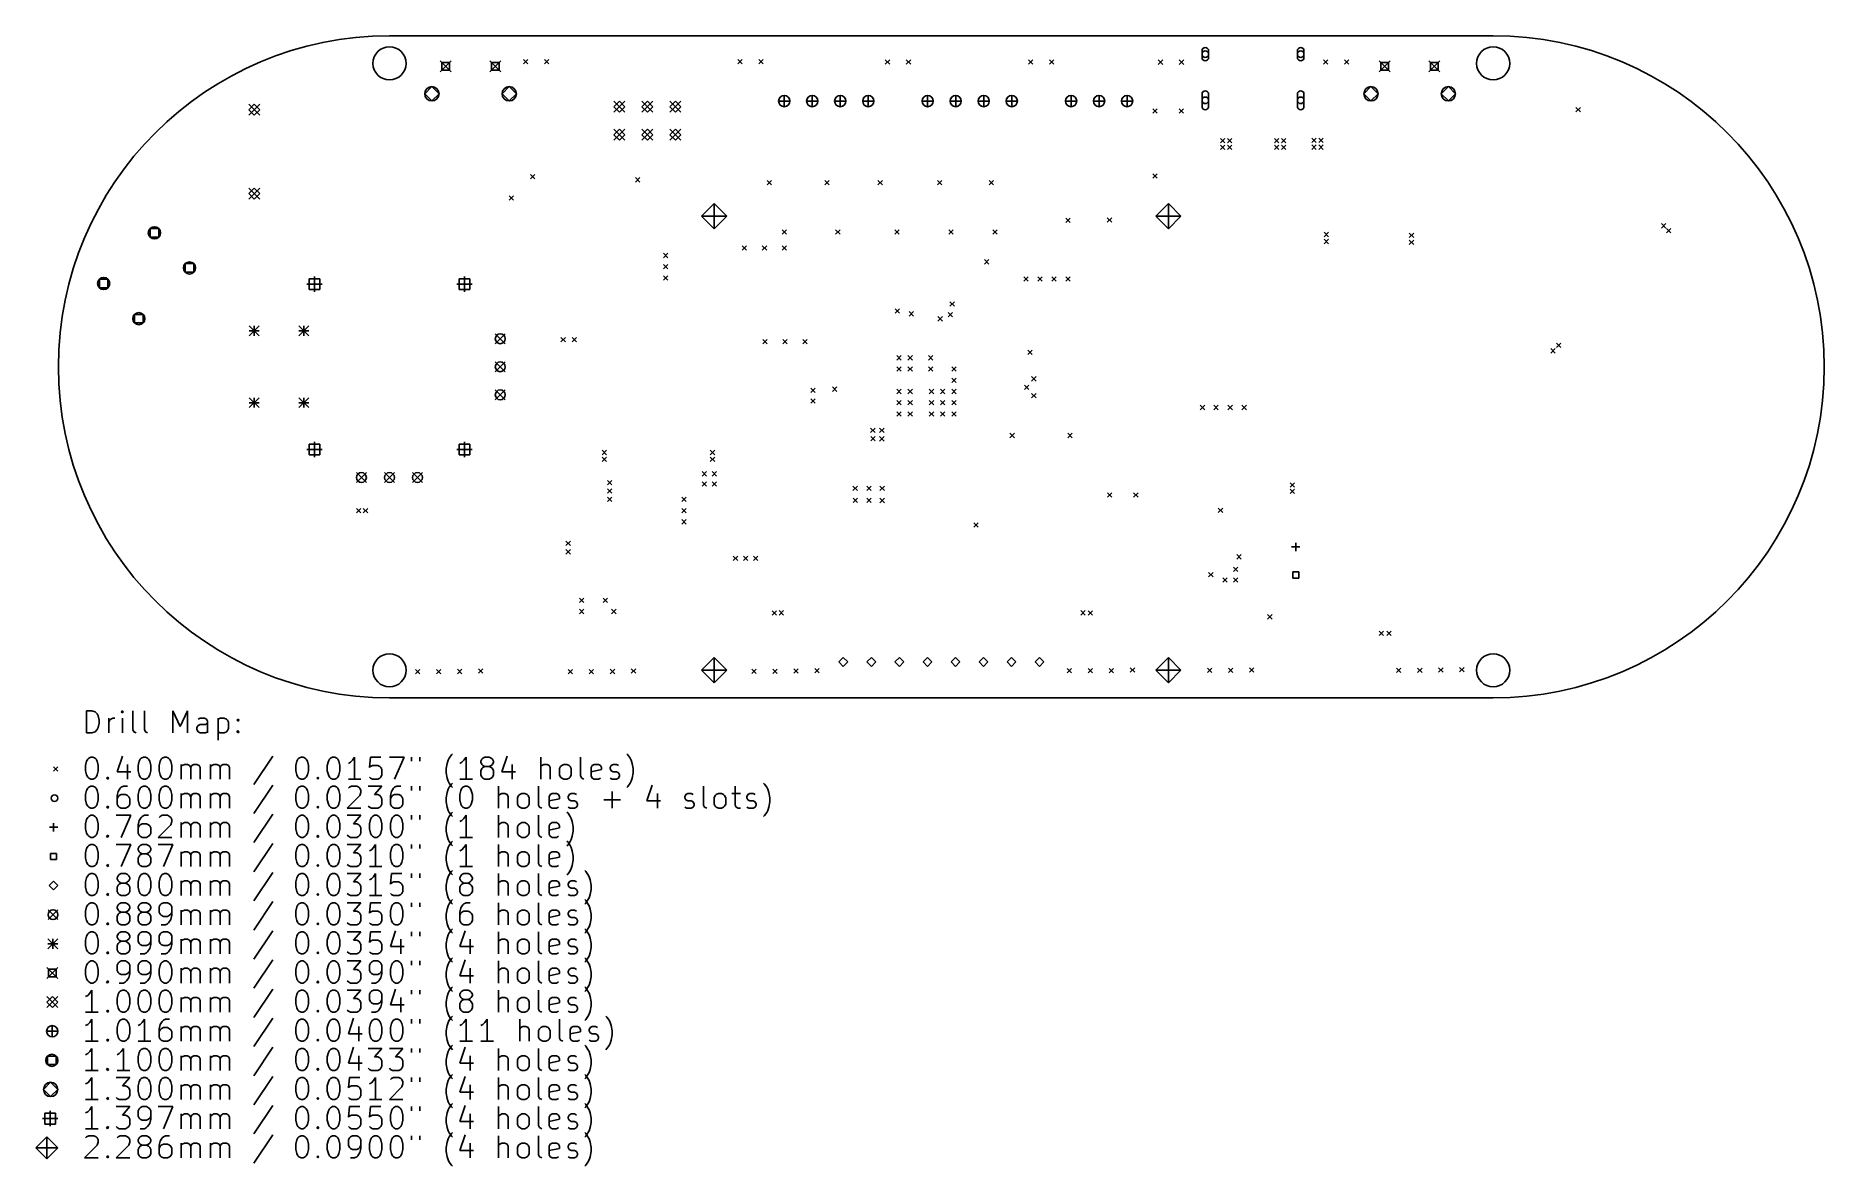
# Model space of a CAD drawing. Extents: x 1.89 to 8.27, y -6.79 to -2.76.
import ezdxf

# ---------------------------------------------------------------- set-up
doc = ezdxf.new("R2010")
doc.units = 0
doc.header["$MEASUREMENT"] = 0
doc.layers.add('BLACK', color=7, linetype='CONTINUOUS')

msp = doc.modelspace()

# ---------------------------------------------------------------- linework, layer by layer
at = {"layer": 'BLACK', "linetype": 'CONTINUOUS'}
for p, q in [((3.1496, -2.7559), (7.0866, -2.7559)), ((3.3305, -2.8455), (3.3695, -2.8845)), ((3.3695, -2.8455), (3.3305, -2.8845)), ((3.3638, -2.8512), (3.3362, -2.8512)), ((3.3362, -2.8512), (3.3362, -2.8788)), ((3.3638, -2.8788), (3.3638, -2.8512)), ((3.5077, -2.8455), (3.5467, -2.8845)), ((3.5467, -2.8455), (3.5077, -2.8845)), ((3.5409, -2.8512), (3.5134, -2.8512)), ((3.5134, -2.8512), (3.5134, -2.8788)), ((3.5409, -2.8788), (3.5409, -2.8512)), ((3.6271, -2.8405), (3.6429, -2.8563)), ((3.6429, -2.8405), (3.6271, -2.8563)), ((3.7021, -2.8405), (3.7179, -2.8563)), ((3.7179, -2.8405), (3.7021, -2.8563)), ((4.3921, -2.8406), (4.4079, -2.8563)), ((4.4079, -2.8406), (4.3921, -2.8563)), ((4.4671, -2.8406), (4.4829, -2.8563)), ((4.4829, -2.8406), (4.4671, -2.8563)), ((4.9181, -2.8414), (4.9339, -2.8571)), ((4.9339, -2.8414), (4.9181, -2.8571)), ((4.9931, -2.8414), (5.0089, -2.8571)), ((5.0089, -2.8414), (4.9931, -2.8571)), ((5.4291, -2.8414), (5.4449, -2.8571)), ((5.4449, -2.8414), (5.4291, -2.8571)), ((5.5041, -2.8414), (5.5199, -2.8571)), ((5.5199, -2.8414), (5.5041, -2.8571)), ((5.8921, -2.8421), (5.9079, -2.8579)), ((5.9079, -2.8421), (5.8921, -2.8579)), ((5.9671, -2.8421), (5.9829, -2.8579)), ((5.9829, -2.8421), (5.9671, -2.8579)), ((6.0481, -2.8098), (6.0481, -2.8334)), ((6.0717, -2.8334), (6.0717, -2.8098)), ((6.3883, -2.8098), (6.3883, -2.8334)), ((6.4119, -2.8334), (6.4119, -2.8098)), ((6.4811, -2.8415), (6.4969, -2.8573)), ((6.4969, -2.8415), (6.4811, -2.8573)), ((6.5561, -2.8415), (6.5719, -2.8573)), ((6.5719, -2.8415), (6.5561, -2.8573)), ((6.6805, -2.8455), (6.7195, -2.8845)), ((6.7195, -2.8455), (6.6805, -2.8845)), ((6.7138, -2.8512), (6.6862, -2.8512)), ((6.6862, -2.8512), (6.6862, -2.8788)), ((6.7138, -2.8788), (6.7138, -2.8512)), ((6.8577, -2.8455), (6.8967, -2.8845)), ((6.8967, -2.8455), (6.8577, -2.8845)), ((6.8909, -2.8512), (6.8634, -2.8512)), ((6.8634, -2.8512), (6.8634, -2.8788)), ((6.8909, -2.8788), (6.8909, -2.8512)), ((3.3362, -2.8788), (3.3638, -2.8788)), ((3.5134, -2.8788), (3.5409, -2.8788)), ((6.6862, -2.8788), (6.7138, -2.8788)), ((6.8634, -2.8788), (6.8909, -2.8788)), ((3.3008, -2.9374), (3.2752, -2.963)), ((3.2752, -2.963), (3.3008, -2.9886)), ((3.3264, -2.963), (3.3008, -2.9374)), ((3.3008, -2.9886), (3.3264, -2.963)), ((3.5768, -2.9374), (3.5512, -2.963)), ((3.5512, -2.963), (3.5768, -2.9886)), ((3.6024, -2.963), (3.5768, -2.9374)), ((3.5768, -2.9886), (3.6024, -2.963)), ((3.9501, -2.9893), (3.9895, -3.0287)), ((3.9895, -2.9893), (3.9501, -3.0287)), ((3.9698, -2.9893), (3.9501, -3.009)), ((3.9895, -3.009), (3.9698, -2.9893)), ((4.0501, -2.9893), (4.0895, -3.0287)), ((4.0895, -2.9893), (4.0501, -3.0287)), ((4.0698, -2.9893), (4.0501, -3.009)), ((4.0895, -3.009), (4.0698, -2.9893)), ((4.1501, -2.9893), (4.1895, -3.0287)), ((4.1895, -2.9893), (4.1501, -3.0287)), ((4.1698, -2.9893), (4.1501, -3.009)), ((4.1895, -3.009), (4.1698, -2.9893)), ((4.5376, -2.989), (4.5776, -2.989)), ((4.5576, -2.969), (4.5576, -3.009)), ((4.6376, -2.989), (4.6776, -2.989)), ((4.6576, -2.969), (4.6576, -3.009)), ((4.7376, -2.989), (4.7776, -2.989)), ((4.7576, -2.969), (4.7576, -3.009)), ((4.8376, -2.989), (4.8776, -2.989)), ((4.8576, -2.969), (4.8576, -3.009)), ((5.0494, -2.989), (5.0894, -2.989)), ((5.0694, -2.969), (5.0694, -3.009)), ((5.1494, -2.989), (5.1894, -2.989)), ((5.1694, -2.969), (5.1694, -3.009)), ((5.2494, -2.989), (5.2894, -2.989)), ((5.2694, -2.969), (5.2694, -3.009)), ((5.3494, -2.989), (5.3894, -2.989)), ((5.3694, -2.969), (5.3694, -3.009)), ((5.561, -2.989), (5.601, -2.989)), ((5.581, -2.969), (5.581, -3.009)), ((5.661, -2.989), (5.701, -2.989)), ((5.681, -2.969), (5.681, -3.009)), ((5.761, -2.989), (5.801, -2.989)), ((5.781, -2.969), (5.781, -3.009)), ((6.0481, -2.9645), (6.0481, -3.0078)), ((6.0717, -3.0078), (6.0717, -2.9645)), ((6.3883, -2.9645), (6.3883, -3.0078)), ((6.4119, -3.0078), (6.4119, -2.9645)), ((6.6508, -2.9374), (6.6252, -2.963)), ((6.6252, -2.963), (6.6508, -2.9886)), ((6.6764, -2.963), (6.6508, -2.9374)), ((6.6508, -2.9886), (6.6764, -2.963)), ((6.9268, -2.9374), (6.9012, -2.963)), ((6.9012, -2.963), (6.9268, -2.9886)), ((6.9524, -2.963), (6.9268, -2.9374)), ((6.9268, -2.9886), (6.9524, -2.963)), ((2.6476, -3.0003), (2.687, -3.0397)), ((2.687, -3.0003), (2.6476, -3.0397)), ((2.6673, -3.0003), (2.6476, -3.02)), ((2.6476, -3.02), (2.6673, -3.0397)), ((2.687, -3.02), (2.6673, -3.0003)), ((2.6673, -3.0397), (2.687, -3.02)), ((3.9501, -3.009), (3.9698, -3.0287)), ((3.9698, -3.0287), (3.9895, -3.009)), ((4.0501, -3.009), (4.0698, -3.0287)), ((4.0698, -3.0287), (4.0895, -3.009)), ((4.1501, -3.009), (4.1698, -3.0287)), ((4.1698, -3.0287), (4.1895, -3.009)), ((5.8721, -3.0161), (5.8879, -3.0319)), ((5.8879, -3.0161), (5.8721, -3.0319)), ((5.9661, -3.0161), (5.9819, -3.0319)), ((5.9819, -3.0161), (5.9661, -3.0319)), ((7.3821, -3.0121), (7.3979, -3.0279)), ((7.3979, -3.0121), (7.3821, -3.0279)), ((3.9501, -3.0893), (3.9895, -3.1287)), ((3.9895, -3.0893), (3.9501, -3.1287)), ((3.9698, -3.0893), (3.9501, -3.109)), ((3.9501, -3.109), (3.9698, -3.1287)), ((3.9895, -3.109), (3.9698, -3.0893)), ((3.9698, -3.1287), (3.9895, -3.109)), ((4.0501, -3.0893), (4.0895, -3.1287)), ((4.0895, -3.0893), (4.0501, -3.1287)), ((4.0698, -3.0893), (4.0501, -3.109)), ((4.0501, -3.109), (4.0698, -3.1287)), ((4.0895, -3.109), (4.0698, -3.0893)), ((4.0698, -3.1287), (4.0895, -3.109)), ((4.1501, -3.0893), (4.1895, -3.1287)), ((4.1895, -3.0893), (4.1501, -3.1287)), ((4.1698, -3.0893), (4.1501, -3.109)), ((4.1501, -3.109), (4.1698, -3.1287)), ((4.1895, -3.109), (4.1698, -3.0893)), ((4.1698, -3.1287), (4.1895, -3.109)), ((6.1136, -3.1221), (6.1294, -3.1379)), ((6.1294, -3.1221), (6.1136, -3.1379)), ((6.1386, -3.1221), (6.1544, -3.1379)), ((6.1544, -3.1221), (6.1386, -3.1379)), ((6.3062, -3.1222), (6.3219, -3.138)), ((6.3219, -3.1222), (6.3062, -3.138)), ((6.3312, -3.1222), (6.3469, -3.138)), ((6.3469, -3.1222), (6.3312, -3.138)), ((6.4399, -3.1215), (6.4557, -3.1373)), ((6.4557, -3.1215), (6.4399, -3.1373)), ((6.4649, -3.1215), (6.4807, -3.1373)), ((6.4807, -3.1215), (6.4649, -3.1373)), ((6.1136, -3.1461), (6.1294, -3.1619)), ((6.1294, -3.1461), (6.1136, -3.1619)), ((6.1386, -3.1461), (6.1544, -3.1619)), ((6.1544, -3.1461), (6.1386, -3.1619)), ((6.3062, -3.1462), (6.3219, -3.162)), ((6.3219, -3.1462), (6.3062, -3.162)), ((6.3312, -3.1462), (6.3469, -3.162)), ((6.3469, -3.1462), (6.3312, -3.162)), ((6.4399, -3.1455), (6.4557, -3.1613)), ((6.4557, -3.1455), (6.4399, -3.1613)), ((6.4649, -3.1455), (6.4807, -3.1613)), ((6.4807, -3.1455), (6.4649, -3.1613)), ((3.6521, -3.2512), (3.6679, -3.2669)), ((3.6679, -3.2512), (3.6521, -3.2669)), ((5.8721, -3.2481), (5.8879, -3.2639)), ((5.8879, -3.2481), (5.8721, -3.2639)), ((2.6476, -3.2995), (2.687, -3.3389)), ((2.687, -3.2995), (2.6476, -3.3389)), ((2.6673, -3.2995), (2.6476, -3.3192)), ((2.687, -3.3192), (2.6673, -3.2995)), ((4.0271, -3.2621), (4.0429, -3.2779)), ((4.0429, -3.2621), (4.0271, -3.2779)), ((4.4971, -3.2721), (4.5129, -3.2879)), ((4.5129, -3.2721), (4.4971, -3.2879)), ((4.7021, -3.2721), (4.7179, -3.2879)), ((4.7179, -3.2721), (4.7021, -3.2879)), ((4.8921, -3.2721), (4.9079, -3.2879)), ((4.9079, -3.2721), (4.8921, -3.2879)), ((5.1046, -3.2721), (5.1204, -3.2879)), ((5.1204, -3.2721), (5.1046, -3.2879)), ((5.2883, -3.2721), (5.304, -3.2879)), ((5.304, -3.2721), (5.2883, -3.2879)), ((2.6476, -3.3192), (2.6673, -3.3389)), ((2.6673, -3.3389), (2.687, -3.3192)), ((3.5761, -3.3269), (3.5919, -3.3426)), ((3.5919, -3.3269), (3.5761, -3.3426)), ((4.3081, -3.3547), (4.2631, -3.3997)), ((4.3081, -3.3547), (4.3081, -3.4447)), ((4.3531, -3.3997), (4.3081, -3.3547)), ((5.9281, -3.3547), (5.8831, -3.3997)), ((5.9281, -3.3547), (5.9281, -3.4447)), ((5.9731, -3.3997), (5.9281, -3.3547)), ((2.3263, -3.4437), (2.2956, -3.4437)), ((2.2956, -3.4437), (2.2956, -3.4744)), ((2.3263, -3.4744), (2.3263, -3.4437)), ((4.2631, -3.3997), (4.3531, -3.3997)), ((4.2631, -3.3997), (4.3081, -3.4447)), ((4.3081, -3.4447), (4.3531, -3.3997)), ((5.5621, -3.4061), (5.5779, -3.4219)), ((5.5779, -3.4061), (5.5621, -3.4219)), ((5.7101, -3.4051), (5.7259, -3.4209)), ((5.7259, -3.4051), (5.7101, -3.4209)), ((5.8831, -3.3997), (5.9731, -3.3997)), ((5.8831, -3.3997), (5.9281, -3.4447)), ((5.9281, -3.4447), (5.9731, -3.3997)), ((7.6871, -3.4261), (7.7029, -3.4419)), ((7.7029, -3.4261), (7.6871, -3.4419)), ((7.7051, -3.4431), (7.7209, -3.4589)), ((7.7209, -3.4431), (7.7051, -3.4589)), ((2.2956, -3.4744), (2.3263, -3.4744)), ((4.408, -3.5051), (4.4237, -3.5209)), ((4.4237, -3.5051), (4.408, -3.5209)), ((4.4796, -3.5051), (4.4953, -3.5209)), ((4.4953, -3.5051), (4.4796, -3.5209)), ((4.55, -3.4481), (4.5658, -3.4639)), ((4.5658, -3.4481), (4.55, -3.4639)), ((4.55, -3.5054), (4.5658, -3.5212)), ((4.5658, -3.5054), (4.55, -3.5212)), ((4.741, -3.4481), (4.7568, -3.4639)), ((4.7568, -3.4481), (4.741, -3.4639)), ((4.9525, -3.4481), (4.9683, -3.4639)), ((4.9683, -3.4481), (4.9525, -3.4639)), ((5.1445, -3.4481), (5.1603, -3.4639)), ((5.1603, -3.4481), (5.1445, -3.4639)), ((5.3021, -3.4481), (5.3179, -3.4639)), ((5.3179, -3.4481), (5.3021, -3.4639)), ((6.4839, -3.4571), (6.4997, -3.4729)), ((6.4997, -3.4571), (6.4839, -3.4729)), ((6.4841, -3.4821), (6.4999, -3.4979)), ((6.4999, -3.4821), (6.4841, -3.4979)), ((6.7876, -3.4601), (6.8033, -3.4759)), ((6.8033, -3.4601), (6.7876, -3.4759)), ((6.7876, -3.4851), (6.8034, -3.5009)), ((6.8034, -3.4851), (6.7876, -3.5009)), ((2.4515, -3.569), (2.4209, -3.569)), ((2.4209, -3.569), (2.4209, -3.5996)), ((2.4515, -3.5996), (2.4515, -3.569)), ((4.1266, -3.5721), (4.1424, -3.5879)), ((4.1424, -3.5721), (4.1266, -3.5879)), ((4.1271, -3.5321), (4.1429, -3.5479)), ((4.1429, -3.5321), (4.1271, -3.5479)), ((5.2721, -3.5547), (5.2879, -3.5704)), ((5.2879, -3.5547), (5.2721, -3.5704)), ((2.1453, -3.6247), (2.1147, -3.6247)), ((2.1147, -3.6247), (2.1147, -3.6553)), ((2.1453, -3.6553), (2.1453, -3.6247)), ((2.4209, -3.5996), (2.4515, -3.5996)), ((2.9016, -3.6226), (2.8627, -3.6226)), ((2.8627, -3.6226), (2.8627, -3.6615)), ((2.8821, -3.6145), (2.8821, -3.6695)), ((2.9016, -3.6615), (2.9016, -3.6226)), ((3.4366, -3.6226), (3.3977, -3.6226)), ((3.3977, -3.6226), (3.3977, -3.6615)), ((3.4171, -3.6145), (3.4171, -3.6695)), ((3.4366, -3.6615), (3.4366, -3.6226)), ((4.1266, -3.6121), (4.1424, -3.6279)), ((4.1424, -3.6121), (4.1266, -3.6279)), ((5.4121, -3.6161), (5.4279, -3.6319)), ((5.4279, -3.6161), (5.4121, -3.6319)), ((5.4621, -3.6161), (5.4779, -3.6319)), ((5.4779, -3.6161), (5.4621, -3.6319)), ((5.5121, -3.6161), (5.5279, -3.6319)), ((5.5279, -3.6161), (5.5121, -3.6319)), ((5.5621, -3.6161), (5.5779, -3.6319)), ((5.5779, -3.6161), (5.5621, -3.6319)), ((2.1147, -3.6553), (2.1453, -3.6553)), ((2.8546, -3.642), (2.9096, -3.642)), ((2.8627, -3.6615), (2.9016, -3.6615)), ((3.3896, -3.642), (3.4446, -3.642)), ((3.3977, -3.6615), (3.4366, -3.6615)), ((2.2706, -3.75), (2.24, -3.75)), ((2.24, -3.75), (2.24, -3.7806)), ((2.2706, -3.7806), (2.2706, -3.75)), ((4.9531, -3.7301), (4.9689, -3.7459)), ((4.9689, -3.7301), (4.9531, -3.7459)), ((5.0031, -3.7401), (5.0189, -3.7559)), ((5.0189, -3.7401), (5.0031, -3.7559)), ((5.1061, -3.7581), (5.1219, -3.7739)), ((5.1219, -3.7581), (5.1061, -3.7739)), ((5.1421, -3.7431), (5.1579, -3.7589)), ((5.1579, -3.7431), (5.1421, -3.7589)), ((5.1491, -3.7051), (5.1649, -3.7209)), ((5.1649, -3.7051), (5.1491, -3.7209)), ((2.24, -3.7806), (2.2706, -3.7806)), ((2.6496, -3.7914), (2.685, -3.8268)), ((2.685, -3.7914), (2.6496, -3.8268)), ((2.6496, -3.8091), (2.685, -3.8091)), ((2.6673, -3.7914), (2.6673, -3.8268)), ((2.8268, -3.7914), (2.8622, -3.8268)), ((2.8622, -3.7914), (2.8268, -3.8268)), ((2.8268, -3.8091), (2.8622, -3.8091)), ((2.8445, -3.7914), (2.8445, -3.8268)), ((3.5271, -3.8195), (3.5621, -3.8545)), ((3.5621, -3.8195), (3.5271, -3.8545)), ((3.7611, -3.8321), (3.7769, -3.8479)), ((3.7769, -3.8321), (3.7611, -3.8479)), ((3.8011, -3.8321), (3.8169, -3.8479)), ((3.8169, -3.8321), (3.8011, -3.8479)), ((4.481, -3.8391), (4.4967, -3.8549)), ((4.4967, -3.8391), (4.481, -3.8549)), ((4.5526, -3.8391), (4.5683, -3.8549)), ((4.5683, -3.8391), (4.5526, -3.8549)), ((4.6241, -3.8391), (4.6399, -3.8549)), ((4.6399, -3.8391), (4.6241, -3.8549)), ((5.4266, -3.8776), (5.4424, -3.8934)), ((5.4424, -3.8776), (5.4266, -3.8934)), ((7.2921, -3.8721), (7.3079, -3.8879)), ((7.3079, -3.8721), (7.2921, -3.8879)), ((7.3121, -3.8521), (7.3279, -3.8679)), ((7.3279, -3.8521), (7.3121, -3.8679)), ((3.5271, -3.9195), (3.5621, -3.9545)), ((3.5621, -3.9195), (3.5271, -3.9545)), ((4.9591, -3.8971), (4.9749, -3.9129)), ((4.9749, -3.8971), (4.9591, -3.9129)), ((4.9591, -3.9371), (4.9749, -3.9529)), ((4.9749, -3.9371), (4.9591, -3.9529)), ((4.9991, -3.8971), (5.0149, -3.9129)), ((5.0149, -3.8971), (4.9991, -3.9129)), ((4.9991, -3.9371), (5.0149, -3.9529)), ((5.0149, -3.9371), (4.9991, -3.9529)), ((5.0721, -3.8971), (5.0879, -3.9129)), ((5.0879, -3.8971), (5.0721, -3.9129)), ((5.0721, -3.9371), (5.0879, -3.9529)), ((5.0879, -3.9371), (5.0721, -3.9529)), ((5.1551, -3.9371), (5.1709, -3.9529)), ((5.1709, -3.9371), (5.1551, -3.9529)), ((4.6521, -4.0129), (4.6679, -4.0287)), ((4.6679, -4.0129), (4.6521, -4.0287)), ((4.7296, -4.009), (4.7454, -4.0248)), ((4.7454, -4.009), (4.7296, -4.0248)), ((4.9591, -4.0171), (4.9749, -4.0329)), ((4.9749, -4.0171), (4.9591, -4.0329)), ((4.9991, -4.0171), (5.0149, -4.0329)), ((5.0149, -4.0171), (4.9991, -4.0329)), ((5.0751, -4.0171), (5.0909, -4.0329)), ((5.0909, -4.0171), (5.0751, -4.0329)), ((5.1151, -4.0171), (5.1309, -4.0329)), ((5.1309, -4.0171), (5.1151, -4.0329)), ((5.1551, -3.9771), (5.1709, -3.9929)), ((5.1709, -3.9771), (5.1551, -3.9929)), ((5.1551, -4.0171), (5.1709, -4.0329)), ((5.1709, -4.0171), (5.1551, -4.0329)), ((5.4151, -4.0021), (5.4309, -4.0179)), ((5.4309, -4.0021), (5.4151, -4.0179)), ((5.4401, -3.9721), (5.4559, -3.9879)), ((5.4559, -3.9721), (5.4401, -3.9879)), ((2.6496, -4.0473), (2.685, -4.0827)), ((2.685, -4.0473), (2.6496, -4.0827)), ((2.6496, -4.065), (2.685, -4.065)), ((2.6673, -4.0473), (2.6673, -4.0827)), ((2.8268, -4.0473), (2.8622, -4.0827)), ((2.8622, -4.0473), (2.8268, -4.0827)), ((2.8268, -4.065), (2.8622, -4.065)), ((2.8445, -4.0473), (2.8445, -4.0827)), ((3.5271, -4.0195), (3.5621, -4.0545)), ((3.5621, -4.0195), (3.5271, -4.0545)), ((4.6521, -4.0512), (4.6679, -4.0669)), ((4.6679, -4.0512), (4.6521, -4.0669)), ((4.9591, -4.0571), (4.9749, -4.0729)), ((4.9749, -4.0571), (4.9591, -4.0729)), ((4.9991, -4.0571), (5.0149, -4.0729)), ((5.0149, -4.0571), (4.9991, -4.0729)), ((5.0751, -4.0571), (5.0909, -4.0729)), ((5.0909, -4.0571), (5.0751, -4.0729)), ((5.1151, -4.0571), (5.1309, -4.0729)), ((5.1309, -4.0571), (5.1151, -4.0729)), ((5.1551, -4.0571), (5.1709, -4.0729)), ((5.1709, -4.0571), (5.1551, -4.0729)), ((5.4401, -4.0321), (5.4559, -4.0479)), ((5.4559, -4.0321), (5.4401, -4.0479)), ((6.0421, -4.0742), (6.0579, -4.09)), ((6.0579, -4.0742), (6.0421, -4.09)), ((6.0905, -4.0742), (6.1063, -4.09)), ((6.1063, -4.0742), (6.0905, -4.09)), ((6.1405, -4.0742), (6.1563, -4.09)), ((6.1563, -4.0742), (6.1405, -4.09)), ((6.1905, -4.0742), (6.2063, -4.09)), ((6.2063, -4.0742), (6.1905, -4.09)), ((4.9591, -4.0971), (4.9749, -4.1129)), ((4.9749, -4.0971), (4.9591, -4.1129)), ((4.9991, -4.0971), (5.0149, -4.1129)), ((5.0149, -4.0971), (4.9991, -4.1129)), ((5.0751, -4.0971), (5.0909, -4.1129)), ((5.0909, -4.0971), (5.0751, -4.1129)), ((5.1151, -4.0971), (5.1309, -4.1129)), ((5.1309, -4.0971), (5.1151, -4.1129)), ((5.1551, -4.0971), (5.1709, -4.1129)), ((5.1709, -4.0971), (5.1551, -4.1129)), ((2.8821, -4.2045), (2.8821, -4.2595)), ((3.4171, -4.2045), (3.4171, -4.2595)), ((4.866, -4.1561), (4.8818, -4.1719)), ((4.8818, -4.1561), (4.866, -4.1719)), ((4.8661, -4.1856), (4.8819, -4.2014)), ((4.8819, -4.1856), (4.8661, -4.2014)), ((4.8981, -4.1561), (4.9139, -4.1719)), ((4.9139, -4.1561), (4.8981, -4.1719)), ((4.8981, -4.1861), (4.9139, -4.2019)), ((4.9139, -4.1861), (4.8981, -4.2019)), ((5.3631, -4.1741), (5.3789, -4.1899)), ((5.3789, -4.1741), (5.3631, -4.1899)), ((5.5691, -4.1741), (5.5849, -4.1899)), ((5.5849, -4.1741), (5.5691, -4.1899)), ((2.8546, -4.232), (2.9096, -4.232)), ((2.9016, -4.2126), (2.8627, -4.2126)), ((2.8627, -4.2126), (2.8627, -4.2515)), ((2.8627, -4.2515), (2.9016, -4.2515)), ((2.9016, -4.2515), (2.9016, -4.2126)), ((3.3896, -4.232), (3.4446, -4.232)), ((3.4366, -4.2126), (3.3977, -4.2126)), ((3.3977, -4.2126), (3.3977, -4.2515)), ((3.3977, -4.2515), (3.4366, -4.2515)), ((3.4366, -4.2515), (3.4366, -4.2126)), ((3.908, -4.2348), (3.9238, -4.2505)), ((3.9238, -4.2348), (3.908, -4.2505)), ((3.9081, -4.2593), (3.9239, -4.2751)), ((3.9239, -4.2593), (3.9081, -4.2751)), ((4.294, -4.2348), (4.3098, -4.2505)), ((4.3098, -4.2348), (4.294, -4.2505)), ((4.2941, -4.2593), (4.3099, -4.2751)), ((4.3099, -4.2593), (4.2941, -4.2751)), ((3.0321, -4.3145), (3.0671, -4.3495)), ((3.0671, -4.3145), (3.0321, -4.3495)), ((3.1321, -4.3145), (3.1671, -4.3495)), ((3.1671, -4.3145), (3.1321, -4.3495)), ((3.2321, -4.3145), (3.2671, -4.3495)), ((3.2671, -4.3145), (3.2321, -4.3495)), ((4.2651, -4.3109), (4.2809, -4.3267)), ((4.2809, -4.3109), (4.2651, -4.3267)), ((4.3001, -4.3111), (4.3159, -4.3269)), ((4.3159, -4.3111), (4.3001, -4.3269)), ((3.9271, -4.3421), (3.9429, -4.3579)), ((3.9429, -4.3421), (3.9271, -4.3579)), ((3.9271, -4.3721), (3.9429, -4.3879)), ((3.9429, -4.3721), (3.9271, -4.3879)), ((3.9271, -4.4021), (3.9429, -4.4179)), ((3.9429, -4.4021), (3.9271, -4.4179)), ((4.1921, -4.4021), (4.2079, -4.4179)), ((4.2079, -4.4021), (4.1921, -4.4179)), ((4.2651, -4.3469), (4.2809, -4.3627)), ((4.2809, -4.3469), (4.2651, -4.3627)), ((4.3001, -4.3471), (4.3159, -4.3629)), ((4.3159, -4.3471), (4.3001, -4.3629)), ((4.803, -4.3631), (4.8188, -4.3788)), ((4.8188, -4.3631), (4.803, -4.3788)), ((4.852, -4.3631), (4.8678, -4.3789)), ((4.8678, -4.3631), (4.852, -4.3789)), ((4.8991, -4.3631), (4.9149, -4.3789)), ((4.9149, -4.3631), (4.8991, -4.3789)), ((5.7111, -4.3861), (5.7269, -4.4019)), ((5.7269, -4.3861), (5.7111, -4.4019)), ((5.8041, -4.3861), (5.8199, -4.4019)), ((5.8199, -4.3861), (5.8041, -4.4019)), ((6.3621, -4.3511), (6.3779, -4.3669)), ((6.3779, -4.3511), (6.3621, -4.3669)), ((6.3621, -4.3731), (6.3779, -4.3889)), ((6.3779, -4.3731), (6.3621, -4.3889)), ((3.0316, -4.4421), (3.0473, -4.4579)), ((3.0473, -4.4421), (3.0316, -4.4579)), ((3.0561, -4.4421), (3.0719, -4.4579)), ((3.0719, -4.4421), (3.0561, -4.4579)), ((4.1921, -4.4421), (4.2079, -4.4579)), ((4.2079, -4.4421), (4.1921, -4.4579)), ((4.8031, -4.4056), (4.8189, -4.4213)), ((4.8189, -4.4056), (4.8031, -4.4213)), ((4.8521, -4.4056), (4.8679, -4.4214)), ((4.8679, -4.4056), (4.8521, -4.4214)), ((4.8991, -4.4061), (4.9149, -4.4219)), ((4.9149, -4.4061), (4.8991, -4.4219)), ((6.1061, -4.4411), (6.1219, -4.4569)), ((6.1219, -4.4411), (6.1061, -4.4569)), ((4.1921, -4.4821), (4.2079, -4.4979)), ((4.2079, -4.4821), (4.1921, -4.4979)), ((5.2341, -4.4936), (5.2499, -4.5093)), ((5.2499, -4.4936), (5.2341, -4.5093)), ((3.7791, -4.5591), (3.7949, -4.5749)), ((3.7949, -4.5591), (3.7791, -4.5749)), ((3.7791, -4.5891), (3.7949, -4.6049)), ((3.7949, -4.5891), (3.7791, -4.6049)), ((6.3675, -4.5799), (6.3975, -4.5799)), ((6.3825, -4.5649), (6.3825, -4.5949)), ((4.3761, -4.6121), (4.3919, -4.6279)), ((4.3919, -4.6121), (4.3761, -4.6279)), ((4.4121, -4.6121), (4.4279, -4.6279)), ((4.4279, -4.6121), (4.4121, -4.6279)), ((4.4481, -4.6121), (4.4639, -4.6279)), ((4.4639, -4.6121), (4.4481, -4.6279)), ((6.1601, -4.6521), (6.1759, -4.6679)), ((6.1759, -4.6521), (6.1601, -4.6679)), ((6.1721, -4.6071), (6.1879, -4.6229)), ((6.1879, -4.6071), (6.1721, -4.6229)), ((6.0718, -4.6704), (6.0876, -4.6862)), ((6.0876, -4.6704), (6.0718, -4.6862)), ((6.1221, -4.6901), (6.1379, -4.7059)), ((6.1379, -4.6901), (6.1221, -4.7059)), ((6.1601, -4.6901), (6.1759, -4.7059)), ((6.1759, -4.6901), (6.1601, -4.7059)), ((6.3935, -4.6689), (6.3715, -4.6689)), ((6.3715, -4.6689), (6.3715, -4.6908)), ((6.3715, -4.6908), (6.3935, -4.6908)), ((6.3935, -4.6908), (6.3935, -4.6689)), ((3.8271, -4.7621), (3.8429, -4.7779)), ((3.8429, -4.7621), (3.8271, -4.7779)), ((3.9121, -4.7621), (3.9279, -4.7779)), ((3.9279, -4.7621), (3.9121, -4.7779)), ((3.8271, -4.8021), (3.8429, -4.8179)), ((3.8429, -4.8021), (3.8271, -4.8179)), ((3.9421, -4.8021), (3.9579, -4.8179)), ((3.9579, -4.8021), (3.9421, -4.8179)), ((4.5147, -4.8071), (4.5304, -4.8229)), ((4.5304, -4.8071), (4.5147, -4.8229)), ((4.5397, -4.807), (4.5554, -4.8228)), ((4.5554, -4.807), (4.5397, -4.8228)), ((5.6158, -4.807), (5.6315, -4.8227)), ((5.6315, -4.807), (5.6158, -4.8227)), ((5.6418, -4.8071), (5.6575, -4.8229)), ((5.6575, -4.8071), (5.6418, -4.8229)), ((6.2821, -4.8211), (6.2979, -4.8369)), ((6.2979, -4.8211), (6.2821, -4.8369)), ((6.6801, -4.88), (6.6959, -4.8958)), ((6.6959, -4.88), (6.6801, -4.8958)), ((6.7071, -4.88), (6.7229, -4.8958)), ((6.7229, -4.88), (6.7071, -4.8958)), ((4.3081, -4.9747), (4.2631, -5.0197)), ((4.3081, -4.9747), (4.3081, -5.0647)), ((4.3531, -5.0197), (4.3081, -4.9747)), ((4.7685, -4.9742), (4.7528, -4.99)), ((4.7843, -4.99), (4.7685, -4.9742)), ((4.8685, -4.9742), (4.8528, -4.99)), ((4.8843, -4.99), (4.8685, -4.9742)), ((4.9685, -4.9742), (4.9528, -4.99)), ((4.9843, -4.99), (4.9685, -4.9742)), ((5.0685, -4.9742), (5.0528, -4.99)), ((5.0843, -4.99), (5.0685, -4.9742)), ((5.1685, -4.9742), (5.1528, -4.99)), ((5.1843, -4.99), (5.1685, -4.9742)), ((5.2685, -4.9742), (5.2528, -4.99)), ((5.2843, -4.99), (5.2685, -4.9742)), ((5.3685, -4.9742), (5.3528, -4.99)), ((5.3843, -4.99), (5.3685, -4.9742)), ((5.4685, -4.9742), (5.4528, -4.99)), ((5.4843, -4.99), (5.4685, -4.9742)), ((5.9281, -4.9747), (5.8831, -5.0197)), ((5.9281, -4.9747), (5.9281, -5.0647)), ((5.9731, -5.0197), (5.9281, -4.9747)), ((3.2421, -5.0171), (3.2579, -5.0329)), ((3.2579, -5.0171), (3.2421, -5.0329)), ((3.3171, -5.0171), (3.3329, -5.0329)), ((3.3329, -5.0171), (3.3171, -5.0329)), ((3.3921, -5.0163), (3.4079, -5.0321)), ((3.4079, -5.0163), (3.3921, -5.0321)), ((3.4671, -5.0146), (3.4829, -5.0303)), ((3.4829, -5.0146), (3.4671, -5.0303)), ((3.7871, -5.017), (3.8029, -5.0327)), ((3.8029, -5.017), (3.7871, -5.0327)), ((3.8621, -5.017), (3.8779, -5.0327)), ((3.8779, -5.017), (3.8621, -5.0327)), ((3.9371, -5.0161), (3.9529, -5.0319)), ((3.9529, -5.0161), (3.9371, -5.0319)), ((4.0121, -5.0144), (4.0279, -5.0302)), ((4.0279, -5.0144), (4.0121, -5.0302)), ((4.2631, -5.0197), (4.3531, -5.0197)), ((4.2631, -5.0197), (4.3081, -5.0647)), ((4.3081, -5.0647), (4.3531, -5.0197)), ((4.4421, -5.0154), (4.4579, -5.0312)), ((4.4579, -5.0154), (4.4421, -5.0312)), ((4.5171, -5.0154), (4.5329, -5.0312)), ((4.5329, -5.0154), (4.5171, -5.0312)), ((4.5921, -5.0146), (4.6079, -5.0303)), ((4.6079, -5.0146), (4.5921, -5.0303)), ((4.6671, -5.0129), (4.6829, -5.0286)), ((4.6829, -5.0129), (4.6671, -5.0286)), ((4.7528, -4.99), (4.7685, -5.0057)), ((4.7685, -5.0057), (4.7843, -4.99)), ((4.8528, -4.99), (4.8685, -5.0057)), ((4.8685, -5.0057), (4.8843, -4.99)), ((4.9528, -4.99), (4.9685, -5.0057)), ((4.9685, -5.0057), (4.9843, -4.99)), ((5.0528, -4.99), (5.0685, -5.0057)), ((5.0685, -5.0057), (5.0843, -4.99)), ((5.1528, -4.99), (5.1685, -5.0057)), ((5.1685, -5.0057), (5.1843, -4.99)), ((5.2528, -4.99), (5.2685, -5.0057)), ((5.2685, -5.0057), (5.2843, -4.99)), ((5.3528, -4.99), (5.3685, -5.0057)), ((5.3685, -5.0057), (5.3843, -4.99)), ((5.4528, -4.99), (5.4685, -5.0057)), ((5.4685, -5.0057), (5.4843, -4.99)), ((5.5671, -5.0137), (5.5829, -5.0294)), ((5.5829, -5.0137), (5.5671, -5.0294)), ((5.6421, -5.0137), (5.6579, -5.0294)), ((5.6579, -5.0137), (5.6421, -5.0294)), ((5.7171, -5.0129), (5.7329, -5.0286)), ((5.7329, -5.0129), (5.7171, -5.0286)), ((5.7921, -5.0112), (5.8079, -5.0269)), ((5.8079, -5.0112), (5.7921, -5.0269)), ((5.8831, -5.0197), (5.9731, -5.0197)), ((5.8831, -5.0197), (5.9281, -5.0647)), ((5.9281, -5.0647), (5.9731, -5.0197)), ((6.0671, -5.012), (6.0829, -5.0277)), ((6.0829, -5.012), (6.0671, -5.0277)), ((6.1421, -5.012), (6.1579, -5.0277)), ((6.1579, -5.012), (6.1421, -5.0277)), ((6.2171, -5.0112), (6.2329, -5.0269)), ((6.2329, -5.0112), (6.2171, -5.0269)), ((6.7421, -5.012), (6.7579, -5.0277)), ((6.7579, -5.012), (6.7421, -5.0277)), ((6.8171, -5.012), (6.8329, -5.0277)), ((6.8329, -5.012), (6.8171, -5.0277)), ((6.8921, -5.0112), (6.9079, -5.0269)), ((6.9079, -5.0112), (6.8921, -5.0269)), ((6.9671, -5.0094), (6.9829, -5.0252)), ((6.9829, -5.0094), (6.9671, -5.0252)), ((2.0692, -5.2427), (2.0692, -5.164)), ((2.0692, -5.164), (2.088, -5.164)), ((2.088, -5.164), (2.0992, -5.1677)), ((2.0992, -5.1677), (2.1067, -5.1752)), ((2.1967, -5.164), (2.1929, -5.1677)), ((2.1929, -5.1677), (2.1967, -5.1715)), ((2.2004, -5.1677), (2.1967, -5.164)), ((2.1967, -5.164), (2.1967, -5.1715)), ((2.1967, -5.1715), (2.2004, -5.1677)), ((2.2342, -5.2315), (2.2342, -5.164)), ((2.2754, -5.2315), (2.2754, -5.164)), ((2.3767, -5.2427), (2.3767, -5.164)), ((2.3767, -5.164), (2.4029, -5.2202)), ((2.4029, -5.2202), (2.4292, -5.164)), ((2.4292, -5.164), (2.4292, -5.2427)), ((3.1496, -5.1181), (7.0866, -5.1181)), ((2.1067, -5.2315), (2.0992, -5.239)), ((2.1067, -5.1752), (2.1104, -5.1827)), ((2.1104, -5.224), (2.1067, -5.2315)), ((2.1104, -5.1827), (2.1142, -5.1977)), ((2.1142, -5.209), (2.1104, -5.224)), ((2.1142, -5.1977), (2.1142, -5.209)), ((2.1479, -5.2427), (2.1479, -5.1902)), ((2.1479, -5.2052), (2.1517, -5.1977)), ((2.1517, -5.1977), (2.1554, -5.194)), ((2.1554, -5.194), (2.1629, -5.1902)), ((2.1629, -5.1902), (2.1704, -5.1902)), ((2.1967, -5.2427), (2.1967, -5.1902)), ((2.2379, -5.239), (2.2342, -5.2315)), ((2.2792, -5.239), (2.2754, -5.2315)), ((2.4629, -5.224), (2.4667, -5.2165)), ((2.4629, -5.2315), (2.4629, -5.224)), ((2.4667, -5.239), (2.4629, -5.2315)), ((2.4742, -5.1902), (2.4667, -5.194)), ((2.4667, -5.2165), (2.4742, -5.2127)), ((2.4892, -5.1902), (2.4742, -5.1902)), ((2.4742, -5.2127), (2.4929, -5.2127)), ((2.4967, -5.194), (2.4892, -5.1902)), ((2.4929, -5.2127), (2.5004, -5.209)), ((2.5004, -5.2015), (2.4967, -5.194)), ((2.5004, -5.2427), (2.5004, -5.2015)), ((2.5379, -5.1902), (2.5379, -5.269)), ((2.5379, -5.194), (2.5454, -5.1902)), ((2.5454, -5.1902), (2.5604, -5.1902)), ((2.5604, -5.1902), (2.5679, -5.194)), ((2.5679, -5.194), (2.5716, -5.1977)), ((2.5716, -5.1977), (2.5754, -5.2052)), ((2.5754, -5.2277), (2.5716, -5.2352)), ((2.5754, -5.2052), (2.5754, -5.2277)), ((2.6054, -5.1977), (2.6091, -5.194)), ((2.6091, -5.2015), (2.6054, -5.1977)), ((2.6091, -5.194), (2.6129, -5.1977)), ((2.6091, -5.194), (2.6091, -5.2015)), ((2.6129, -5.1977), (2.6091, -5.2015)), ((2.088, -5.2427), (2.0692, -5.2427)), ((2.0992, -5.239), (2.088, -5.2427)), ((2.2454, -5.2427), (2.2379, -5.239)), ((2.2867, -5.2427), (2.2792, -5.239)), ((2.4742, -5.2427), (2.4667, -5.239)), ((2.4929, -5.2427), (2.4742, -5.2427)), ((2.5004, -5.239), (2.4929, -5.2427)), ((2.5454, -5.2427), (2.5379, -5.239)), ((2.5604, -5.2427), (2.5454, -5.2427)), ((2.5679, -5.239), (2.5604, -5.2427)), ((2.5716, -5.2352), (2.5679, -5.239)), ((2.6054, -5.239), (2.6091, -5.2352)), ((2.6091, -5.2427), (2.6054, -5.239)), ((2.6091, -5.2352), (2.6129, -5.239)), ((2.6091, -5.2352), (2.6091, -5.2427)), ((2.6129, -5.239), (2.6091, -5.2427)), ((2.0655, -5.3593), (2.0692, -5.3443)), ((2.0692, -5.3443), (2.073, -5.3368)), ((2.073, -5.3368), (2.0767, -5.3331)), ((2.0767, -5.3331), (2.0842, -5.3293)), ((2.0842, -5.3293), (2.0917, -5.3293)), ((2.0917, -5.3293), (2.0992, -5.3331)), ((2.0992, -5.3331), (2.1029, -5.3368)), ((2.1029, -5.3368), (2.1067, -5.3443)), ((2.1067, -5.3443), (2.1104, -5.3593)), ((2.1967, -5.3256), (2.1779, -5.3818)), ((2.2154, -5.3556), (2.2154, -5.4081)), ((2.2529, -5.3593), (2.2567, -5.3443)), ((2.2567, -5.3443), (2.2604, -5.3368)), ((2.2604, -5.3368), (2.2642, -5.3331)), ((2.2642, -5.3331), (2.2717, -5.3293)), ((2.2717, -5.3293), (2.2792, -5.3293)), ((2.2792, -5.3293), (2.2867, -5.3331)), ((2.2867, -5.3331), (2.2904, -5.3368)), ((2.2904, -5.3368), (2.2942, -5.3443)), ((2.2942, -5.3443), (2.2979, -5.3593)), ((2.3279, -5.3593), (2.3317, -5.3443)), ((2.3317, -5.3443), (2.3354, -5.3368)), ((2.3354, -5.3368), (2.3392, -5.3331)), ((2.3392, -5.3331), (2.3467, -5.3293)), ((2.3467, -5.3293), (2.3542, -5.3293)), ((2.3542, -5.3293), (2.3617, -5.3331)), ((2.3617, -5.3331), (2.3654, -5.3368)), ((2.3654, -5.3368), (2.3692, -5.3443)), ((2.3692, -5.3443), (2.3729, -5.3593)), ((2.4067, -5.4081), (2.4067, -5.3556)), ((2.4104, -5.3593), (2.4179, -5.3556)), ((2.4179, -5.3556), (2.4292, -5.3556)), ((2.4292, -5.3556), (2.4367, -5.3593)), ((2.4442, -5.3593), (2.4517, -5.3556)), ((2.4517, -5.3556), (2.4629, -5.3556)), ((2.4629, -5.3556), (2.4704, -5.3593)), ((2.5116, -5.4081), (2.5116, -5.3556)), ((2.5154, -5.3593), (2.5229, -5.3556)), ((2.5229, -5.3556), (2.5341, -5.3556)), ((2.5341, -5.3556), (2.5416, -5.3593)), ((2.5491, -5.3593), (2.5566, -5.3556)), ((2.5566, -5.3556), (2.5679, -5.3556)), ((2.5679, -5.3556), (2.5754, -5.3593)), ((2.7329, -5.3256), (2.6654, -5.4268)), ((2.8154, -5.3593), (2.8191, -5.3443)), ((2.8191, -5.3443), (2.8229, -5.3368)), ((2.8229, -5.3368), (2.8266, -5.3331)), ((2.8266, -5.3331), (2.8341, -5.3293)), ((2.8341, -5.3293), (2.8416, -5.3293)), ((2.8416, -5.3293), (2.8491, -5.3331)), ((2.8491, -5.3331), (2.8529, -5.3368)), ((2.8529, -5.3368), (2.8566, -5.3443)), ((2.8566, -5.3443), (2.8604, -5.3593)), ((2.9278, -5.3593), (2.9316, -5.3443)), ((2.9316, -5.3443), (2.9353, -5.3368)), ((2.9353, -5.3368), (2.9391, -5.3331)), ((2.9391, -5.3331), (2.9466, -5.3293)), ((2.9466, -5.3293), (2.9541, -5.3293)), ((2.9541, -5.3293), (2.9616, -5.3331)), ((2.9616, -5.3331), (2.9653, -5.3368)), ((2.9653, -5.3368), (2.9691, -5.3443)), ((2.9691, -5.3443), (2.9728, -5.3593)), ((3.0103, -5.3481), (3.0028, -5.3518)), ((3.0178, -5.3406), (3.0103, -5.3481)), ((3.0253, -5.3293), (3.0178, -5.3406)), ((3.0253, -5.4081), (3.0253, -5.3293)), ((3.0816, -5.3293), (3.0778, -5.3668)), ((3.1191, -5.3293), (3.0816, -5.3293)), ((3.1491, -5.3293), (3.2016, -5.3293)), ((3.2016, -5.3293), (3.1678, -5.4081)), ((3.2278, -5.3293), (3.2278, -5.3443)), ((3.2578, -5.3293), (3.2578, -5.3443)), ((3.3515, -5.3706), (3.3553, -5.3518)), ((3.3553, -5.3518), (3.359, -5.3406)), ((3.359, -5.3406), (3.3628, -5.3331)), ((3.3628, -5.3331), (3.3703, -5.3218)), ((3.3703, -5.3218), (3.374, -5.3181)), ((3.4078, -5.3481), (3.4003, -5.3518)), ((3.4153, -5.3406), (3.4078, -5.3481)), ((3.4228, -5.3293), (3.4153, -5.3406)), ((3.4228, -5.4081), (3.4228, -5.3293)), ((3.4753, -5.3443), (3.479, -5.3368)), ((3.4753, -5.3481), (3.4753, -5.3443)), ((3.479, -5.3556), (3.4753, -5.3481)), ((3.479, -5.3368), (3.4828, -5.3331)), ((3.4828, -5.3593), (3.479, -5.3556)), ((3.4828, -5.3331), (3.4903, -5.3293)), ((3.4903, -5.3293), (3.5053, -5.3293)), ((3.5053, -5.3293), (3.5128, -5.3331)), ((3.5128, -5.3331), (3.5165, -5.3368)), ((3.5165, -5.3556), (3.5128, -5.3593)), ((3.5165, -5.3368), (3.5203, -5.3443)), ((3.5203, -5.3481), (3.5165, -5.3556)), ((3.5203, -5.3443), (3.5203, -5.3481)), ((3.569, -5.3256), (3.5503, -5.3818)), ((3.5878, -5.3556), (3.5878, -5.4081)), ((3.689, -5.4081), (3.689, -5.3293)), ((3.7002, -5.3556), (3.6928, -5.3593)), ((3.7115, -5.3556), (3.7002, -5.3556)), ((3.719, -5.3593), (3.7115, -5.3556)), ((3.764, -5.3593), (3.7715, -5.3556)), ((3.7715, -5.3556), (3.7827, -5.3556)), ((3.7827, -5.3556), (3.7902, -5.3593)), ((3.8315, -5.3968), (3.8315, -5.3293)), ((3.8727, -5.3593), (3.8802, -5.3556)), ((3.8802, -5.3556), (3.8952, -5.3556)), ((3.8952, -5.3556), (3.9027, -5.3593)), ((3.9402, -5.3593), (3.9477, -5.3556)), ((3.9477, -5.3556), (3.959, -5.3556)), ((3.959, -5.3556), (3.9665, -5.3593)), ((4.0002, -5.3218), (3.9965, -5.3181)), ((4.0077, -5.3331), (4.0002, -5.3218)), ((4.0115, -5.3406), (4.0077, -5.3331)), ((4.0152, -5.3518), (4.0115, -5.3406)), ((4.019, -5.3706), (4.0152, -5.3518)), ((1.9508, -5.3642), (1.9665, -5.3799)), ((1.9665, -5.3642), (1.9508, -5.3799)), ((2.0655, -5.3781), (2.0655, -5.3593)), ((2.0692, -5.3931), (2.0655, -5.3781)), ((2.073, -5.4006), (2.0692, -5.3931)), ((2.0767, -5.4043), (2.073, -5.4006)), ((2.0842, -5.4081), (2.0767, -5.4043)), ((2.0917, -5.4081), (2.0842, -5.4081)), ((2.0992, -5.4043), (2.0917, -5.4081)), ((2.1029, -5.4006), (2.0992, -5.4043)), ((2.1067, -5.3931), (2.1029, -5.4006)), ((2.1104, -5.3781), (2.1067, -5.3931)), ((2.1104, -5.3593), (2.1104, -5.3781)), ((2.1404, -5.4043), (2.1442, -5.4006)), ((2.1442, -5.4081), (2.1404, -5.4043)), ((2.1442, -5.4006), (2.1479, -5.4043)), ((2.1442, -5.4006), (2.1442, -5.4081)), ((2.1479, -5.4043), (2.1442, -5.4081)), ((2.1779, -5.3818), (2.2267, -5.3818)), ((2.2529, -5.3781), (2.2529, -5.3593)), ((2.2567, -5.3931), (2.2529, -5.3781)), ((2.2604, -5.4006), (2.2567, -5.3931)), ((2.2642, -5.4043), (2.2604, -5.4006)), ((2.2717, -5.4081), (2.2642, -5.4043)), ((2.2792, -5.4081), (2.2717, -5.4081)), ((2.2867, -5.4043), (2.2792, -5.4081)), ((2.2904, -5.4006), (2.2867, -5.4043)), ((2.2942, -5.3931), (2.2904, -5.4006)), ((2.2979, -5.3781), (2.2942, -5.3931)), ((2.2979, -5.3593), (2.2979, -5.3781)), ((2.3279, -5.3781), (2.3279, -5.3593)), ((2.3317, -5.3931), (2.3279, -5.3781)), ((2.3354, -5.4006), (2.3317, -5.3931)), ((2.3392, -5.4043), (2.3354, -5.4006)), ((2.3467, -5.4081), (2.3392, -5.4043)), ((2.3542, -5.4081), (2.3467, -5.4081)), ((2.3617, -5.4043), (2.3542, -5.4081)), ((2.3654, -5.4006), (2.3617, -5.4043)), ((2.3692, -5.3931), (2.3654, -5.4006)), ((2.3729, -5.3781), (2.3692, -5.3931)), ((2.3729, -5.3593), (2.3729, -5.3781)), ((2.4067, -5.3631), (2.4104, -5.3593)), ((2.4367, -5.3593), (2.4404, -5.3668)), ((2.4404, -5.3668), (2.4442, -5.3593)), ((2.4404, -5.3668), (2.4404, -5.4081)), ((2.4704, -5.3593), (2.4742, -5.3668)), ((2.4742, -5.3668), (2.4742, -5.4081)), ((2.5116, -5.3631), (2.5154, -5.3593)), ((2.5416, -5.3593), (2.5454, -5.3668)), ((2.5454, -5.3668), (2.5491, -5.3593)), ((2.5454, -5.3668), (2.5454, -5.4081)), ((2.5754, -5.3593), (2.5791, -5.3668)), ((2.5791, -5.3668), (2.5791, -5.4081)), ((2.8154, -5.3781), (2.8154, -5.3593)), ((2.8191, -5.3931), (2.8154, -5.3781)), ((2.8229, -5.4006), (2.8191, -5.3931)), ((2.8266, -5.4043), (2.8229, -5.4006)), ((2.8341, -5.4081), (2.8266, -5.4043)), ((2.8416, -5.4081), (2.8341, -5.4081)), ((2.8491, -5.4043), (2.8416, -5.4081)), ((2.8529, -5.4006), (2.8491, -5.4043)), ((2.8566, -5.3931), (2.8529, -5.4006)), ((2.8604, -5.3781), (2.8566, -5.3931)), ((2.8604, -5.3593), (2.8604, -5.3781)), ((2.8904, -5.4043), (2.8941, -5.4006)), ((2.8941, -5.4081), (2.8904, -5.4043)), ((2.8941, -5.4006), (2.8978, -5.4043)), ((2.8941, -5.4006), (2.8941, -5.4081)), ((2.8978, -5.4043), (2.8941, -5.4081)), ((2.9278, -5.3781), (2.9278, -5.3593)), ((2.9316, -5.3931), (2.9278, -5.3781)), ((2.9353, -5.4006), (2.9316, -5.3931)), ((2.9391, -5.4043), (2.9353, -5.4006)), ((2.9466, -5.4081), (2.9391, -5.4043)), ((2.9541, -5.4081), (2.9466, -5.4081)), ((2.9616, -5.4043), (2.9541, -5.4081)), ((2.9653, -5.4006), (2.9616, -5.4043)), ((2.9691, -5.3931), (2.9653, -5.4006)), ((2.9728, -5.3781), (2.9691, -5.3931)), ((2.9728, -5.3593), (2.9728, -5.3781)), ((3.0478, -5.4081), (3.0028, -5.4081)), ((3.0778, -5.3668), (3.0816, -5.3631)), ((3.0816, -5.4043), (3.0778, -5.4006)), ((3.0816, -5.3631), (3.0891, -5.3593)), ((3.0891, -5.4081), (3.0816, -5.4043)), ((3.0891, -5.3593), (3.1078, -5.3593)), ((3.1078, -5.4081), (3.0891, -5.4081)), ((3.1078, -5.3593), (3.1153, -5.3631)), ((3.1153, -5.4043), (3.1078, -5.4081)), ((3.1153, -5.3631), (3.1191, -5.3668)), ((3.1191, -5.4006), (3.1153, -5.4043)), ((3.1191, -5.3668), (3.1228, -5.3743)), ((3.1228, -5.3931), (3.1191, -5.4006)), ((3.1228, -5.3743), (3.1228, -5.3931)), ((3.3515, -5.3856), (3.3515, -5.3706)), ((3.3553, -5.4043), (3.3515, -5.3856)), ((3.359, -5.4156), (3.3553, -5.4043)), ((3.3628, -5.4231), (3.359, -5.4156)), ((3.3703, -5.4258), (3.374, -5.422)), ((3.4453, -5.4081), (3.4003, -5.4081)), ((3.479, -5.3706), (3.4753, -5.3781)), ((3.4753, -5.3781), (3.4753, -5.3931)), ((3.4753, -5.3931), (3.479, -5.4006)), ((3.4828, -5.3668), (3.479, -5.3706)), ((3.479, -5.4006), (3.4828, -5.4043)), ((3.4903, -5.3631), (3.4828, -5.3593)), ((3.4903, -5.3631), (3.4828, -5.3668)), ((3.4828, -5.4043), (3.4903, -5.4081)), ((3.5053, -5.3631), (3.4903, -5.3631)), ((3.4903, -5.4081), (3.5053, -5.4081)), ((3.5128, -5.3593), (3.5053, -5.3631)), ((3.5128, -5.3668), (3.5053, -5.3631)), ((3.5053, -5.4081), (3.5128, -5.4043)), ((3.5165, -5.3706), (3.5128, -5.3668)), ((3.5128, -5.4043), (3.5165, -5.4006)), ((3.5203, -5.3781), (3.5165, -5.3706)), ((3.5165, -5.4006), (3.5203, -5.3931)), ((3.5203, -5.3931), (3.5203, -5.3781)), ((3.5503, -5.3818), (3.599, -5.3818)), ((3.6928, -5.3593), (3.689, -5.3631)), ((3.7227, -5.3668), (3.719, -5.3593)), ((3.7227, -5.4081), (3.7227, -5.3668)), ((3.7565, -5.3706), (3.7602, -5.3631)), ((3.7565, -5.3931), (3.7565, -5.3706)), ((3.7602, -5.4006), (3.7565, -5.3931)), ((3.7602, -5.3631), (3.764, -5.3593)), ((3.764, -5.4043), (3.7602, -5.4006)), ((3.7715, -5.4081), (3.764, -5.4043)), ((3.7827, -5.4081), (3.7715, -5.4081)), ((3.7902, -5.4043), (3.7827, -5.4081)), ((3.7902, -5.3593), (3.794, -5.3631)), ((3.794, -5.4006), (3.7902, -5.4043)), ((3.794, -5.3631), (3.7977, -5.3706)), ((3.7977, -5.3931), (3.794, -5.4006)), ((3.7977, -5.3706), (3.7977, -5.3931)), ((3.8352, -5.4043), (3.8315, -5.3968)), ((3.8427, -5.4081), (3.8352, -5.4043)), ((3.869, -5.3668), (3.8727, -5.3593)), ((3.869, -5.3968), (3.869, -5.3668)), ((3.9065, -5.3743), (3.869, -5.3818)), ((3.8727, -5.4043), (3.869, -5.3968)), ((3.8802, -5.4081), (3.8727, -5.4043)), ((3.8952, -5.4081), (3.8802, -5.4081)), ((3.9027, -5.4043), (3.8952, -5.4081)), ((3.9027, -5.3593), (3.9065, -5.3668)), ((3.9065, -5.3668), (3.9065, -5.3743)), ((3.9365, -5.3668), (3.9402, -5.3593)), ((3.9365, -5.3706), (3.9365, -5.3668)), ((3.9402, -5.3781), (3.9365, -5.3706)), ((3.9365, -5.4043), (3.944, -5.4081)), ((3.9477, -5.3818), (3.9402, -5.3781)), ((3.944, -5.4081), (3.959, -5.4081)), ((3.959, -5.3818), (3.9477, -5.3818)), ((3.9665, -5.3856), (3.959, -5.3818)), ((3.959, -5.4081), (3.9665, -5.4043)), ((3.9702, -5.3931), (3.9665, -5.3856)), ((3.9665, -5.4043), (3.9702, -5.3968)), ((3.9702, -5.3968), (3.9702, -5.3931)), ((4.0077, -5.4231), (4.0115, -5.4156)), ((4.0115, -5.4156), (4.0152, -5.4043)), ((4.0152, -5.4043), (4.019, -5.3856)), ((4.019, -5.3856), (4.019, -5.3706)), ((4.4877, -5.4258), (4.4839, -5.422)), ((2.0655, -5.4633), (2.0692, -5.4483)), ((2.0655, -5.482), (2.0655, -5.4633)), ((2.0692, -5.497), (2.0655, -5.482)), ((2.0692, -5.4483), (2.073, -5.4408)), ((2.073, -5.4408), (2.0767, -5.437)), ((2.0767, -5.437), (2.0842, -5.4333)), ((2.0842, -5.4333), (2.0917, -5.4333)), ((2.0917, -5.4333), (2.0992, -5.437)), ((2.0992, -5.437), (2.1029, -5.4408)), ((2.1029, -5.4408), (2.1067, -5.4483)), ((2.1067, -5.4483), (2.1104, -5.4633)), ((2.1104, -5.482), (2.1067, -5.497)), ((2.1104, -5.4633), (2.1104, -5.482)), ((2.1817, -5.452), (2.1779, -5.467)), ((2.1779, -5.467), (2.1779, -5.497)), ((2.1817, -5.4708), (2.1779, -5.4783)), ((2.1892, -5.4408), (2.1817, -5.452)), ((2.1854, -5.467), (2.1817, -5.4708)), ((2.1929, -5.4633), (2.1854, -5.467)), ((2.1929, -5.437), (2.1892, -5.4408)), ((2.2004, -5.4333), (2.1929, -5.437)), ((2.2079, -5.4633), (2.1929, -5.4633)), ((2.2154, -5.4333), (2.2004, -5.4333)), ((2.2154, -5.467), (2.2079, -5.4633)), ((2.2192, -5.4708), (2.2154, -5.467)), ((2.2229, -5.4783), (2.2192, -5.4708)), ((2.2229, -5.497), (2.2229, -5.4783)), ((2.2529, -5.4633), (2.2567, -5.4483)), ((2.2529, -5.482), (2.2529, -5.4633)), ((2.2567, -5.497), (2.2529, -5.482)), ((2.2567, -5.4483), (2.2604, -5.4408)), ((2.2604, -5.4408), (2.2642, -5.437)), ((2.2642, -5.437), (2.2717, -5.4333)), ((2.2717, -5.4333), (2.2792, -5.4333)), ((2.2792, -5.4333), (2.2867, -5.437)), ((2.2867, -5.437), (2.2904, -5.4408)), ((2.2904, -5.4408), (2.2942, -5.4483)), ((2.2942, -5.4483), (2.2979, -5.4633)), ((2.2979, -5.482), (2.2942, -5.497)), ((2.2979, -5.4633), (2.2979, -5.482)), ((2.3279, -5.4633), (2.3317, -5.4483)), ((2.3279, -5.482), (2.3279, -5.4633)), ((2.3317, -5.497), (2.3279, -5.482)), ((2.3317, -5.4483), (2.3354, -5.4408)), ((2.3354, -5.4408), (2.3392, -5.437)), ((2.3392, -5.437), (2.3467, -5.4333)), ((2.3467, -5.4333), (2.3542, -5.4333)), ((2.3542, -5.4333), (2.3617, -5.437)), ((2.3617, -5.437), (2.3654, -5.4408)), ((2.3654, -5.4408), (2.3692, -5.4483)), ((2.3692, -5.4483), (2.3729, -5.4633)), ((2.3729, -5.482), (2.3692, -5.497)), ((2.3729, -5.4633), (2.3729, -5.482)), ((2.4067, -5.512), (2.4067, -5.4595)), ((2.4067, -5.467), (2.4104, -5.4633)), ((2.4104, -5.4633), (2.4179, -5.4595)), ((2.4179, -5.4595), (2.4292, -5.4595)), ((2.4292, -5.4595), (2.4367, -5.4633)), ((2.4367, -5.4633), (2.4404, -5.4708)), ((2.4404, -5.4708), (2.4442, -5.4633)), ((2.4404, -5.4708), (2.4404, -5.512)), ((2.4442, -5.4633), (2.4517, -5.4595)), ((2.4517, -5.4595), (2.4629, -5.4595)), ((2.4629, -5.4595), (2.4704, -5.4633)), ((2.4704, -5.4633), (2.4742, -5.4708)), ((2.4742, -5.4708), (2.4742, -5.512)), ((2.5116, -5.512), (2.5116, -5.4595)), ((2.5116, -5.467), (2.5154, -5.4633)), ((2.5154, -5.4633), (2.5229, -5.4595)), ((2.5229, -5.4595), (2.5341, -5.4595)), ((2.5341, -5.4595), (2.5416, -5.4633)), ((2.5416, -5.4633), (2.5454, -5.4708)), ((2.5454, -5.4708), (2.5491, -5.4633)), ((2.5454, -5.4708), (2.5454, -5.512)), ((2.5491, -5.4633), (2.5566, -5.4595)), ((2.5566, -5.4595), (2.5679, -5.4595)), ((2.5679, -5.4595), (2.5754, -5.4633)), ((2.5754, -5.4633), (2.5791, -5.4708)), ((2.5791, -5.4708), (2.5791, -5.512)), ((2.7329, -5.4295), (2.6654, -5.5307)), ((2.8154, -5.4633), (2.8191, -5.4483)), ((2.8154, -5.482), (2.8154, -5.4633)), ((2.8191, -5.497), (2.8154, -5.482)), ((2.8191, -5.4483), (2.8229, -5.4408)), ((2.8229, -5.4408), (2.8266, -5.437)), ((2.8266, -5.437), (2.8341, -5.4333)), ((2.8341, -5.4333), (2.8416, -5.4333)), ((2.8416, -5.4333), (2.8491, -5.437)), ((2.8491, -5.437), (2.8529, -5.4408)), ((2.8529, -5.4408), (2.8566, -5.4483)), ((2.8566, -5.4483), (2.8604, -5.4633)), ((2.8604, -5.482), (2.8566, -5.497)), ((2.8604, -5.4633), (2.8604, -5.482)), ((2.9278, -5.4633), (2.9316, -5.4483)), ((2.9278, -5.482), (2.9278, -5.4633)), ((2.9316, -5.497), (2.9278, -5.482)), ((2.9316, -5.4483), (2.9353, -5.4408)), ((2.9353, -5.4408), (2.9391, -5.437)), ((2.9391, -5.437), (2.9466, -5.4333)), ((2.9466, -5.4333), (2.9541, -5.4333)), ((2.9541, -5.4333), (2.9616, -5.437)), ((2.9616, -5.437), (2.9653, -5.4408)), ((2.9653, -5.4408), (2.9691, -5.4483)), ((2.9691, -5.4483), (2.9728, -5.4633)), ((2.9728, -5.482), (2.9691, -5.497)), ((2.9728, -5.4633), (2.9728, -5.482)), ((3.0441, -5.467), (2.9991, -5.512)), ((3.0028, -5.4408), (3.0066, -5.437)), ((3.0066, -5.437), (3.0141, -5.4333)), ((3.0141, -5.4333), (3.0328, -5.4333)), ((3.0328, -5.4333), (3.0403, -5.437)), ((3.0403, -5.437), (3.0441, -5.4408)), ((3.0441, -5.4408), (3.0478, -5.4483)), ((3.0478, -5.4558), (3.0441, -5.467)), ((3.0478, -5.4483), (3.0478, -5.4558)), ((3.0741, -5.4333), (3.1228, -5.4333)), ((3.1228, -5.4333), (3.0966, -5.4633)), ((3.0966, -5.4633), (3.1078, -5.4633)), ((3.1078, -5.4633), (3.1153, -5.467)), ((3.1153, -5.467), (3.1191, -5.4708)), ((3.1191, -5.4708), (3.1228, -5.4783)), ((3.1228, -5.4783), (3.1228, -5.497)), ((3.1566, -5.452), (3.1528, -5.467)), ((3.1528, -5.467), (3.1528, -5.497)), ((3.1566, -5.4708), (3.1528, -5.4783)), ((3.1641, -5.4408), (3.1566, -5.452)), ((3.1603, -5.467), (3.1566, -5.4708)), ((3.1678, -5.4633), (3.1603, -5.467)), ((3.1678, -5.437), (3.1641, -5.4408)), ((3.1753, -5.4333), (3.1678, -5.437)), ((3.1828, -5.4633), (3.1678, -5.4633)), ((3.1903, -5.4333), (3.1753, -5.4333)), ((3.1903, -5.467), (3.1828, -5.4633)), ((3.1941, -5.4708), (3.1903, -5.467)), ((3.1978, -5.4783), (3.1941, -5.4708)), ((3.1978, -5.497), (3.1978, -5.4783)), ((3.2278, -5.4333), (3.2278, -5.4483)), ((3.2578, -5.4333), (3.2578, -5.4483)), ((3.3515, -5.4745), (3.3553, -5.4558)), ((3.3515, -5.4895), (3.3515, -5.4745)), ((3.3553, -5.4558), (3.359, -5.4445)), ((3.359, -5.4445), (3.3628, -5.437)), ((3.3703, -5.4343), (3.3628, -5.4231)), ((3.3628, -5.437), (3.3703, -5.4258)), ((3.374, -5.4381), (3.3703, -5.4343)), ((3.4003, -5.4633), (3.404, -5.4483)), ((3.4003, -5.482), (3.4003, -5.4633)), ((3.404, -5.497), (3.4003, -5.482)), ((3.404, -5.4483), (3.4078, -5.4408)), ((3.4078, -5.4408), (3.4115, -5.437)), ((3.4115, -5.437), (3.419, -5.4333)), ((3.419, -5.4333), (3.4265, -5.4333)), ((3.4265, -5.4333), (3.434, -5.437)), ((3.434, -5.437), (3.4378, -5.4408)), ((3.4378, -5.4408), (3.4415, -5.4483)), ((3.4415, -5.4483), (3.4453, -5.4633)), ((3.4453, -5.482), (3.4415, -5.497)), ((3.4453, -5.4633), (3.4453, -5.482)), ((3.539, -5.512), (3.539, -5.4333)), ((3.5428, -5.4633), (3.539, -5.467)), ((3.5503, -5.4595), (3.5428, -5.4633)), ((3.5615, -5.4595), (3.5503, -5.4595)), ((3.569, -5.4633), (3.5615, -5.4595)), ((3.5728, -5.4708), (3.569, -5.4633)), ((3.5728, -5.512), (3.5728, -5.4708)), ((3.6065, -5.4745), (3.6103, -5.467)), ((3.6065, -5.497), (3.6065, -5.4745)), ((3.6103, -5.467), (3.614, -5.4633)), ((3.614, -5.4633), (3.6215, -5.4595)), ((3.6215, -5.4595), (3.6328, -5.4595)), ((3.6328, -5.4595), (3.6403, -5.4633)), ((3.6403, -5.4633), (3.644, -5.467)), ((3.644, -5.467), (3.6478, -5.4745)), ((3.6478, -5.4745), (3.6478, -5.497)), ((3.6815, -5.5008), (3.6815, -5.4333)), ((3.719, -5.4708), (3.7227, -5.4633)), ((3.719, -5.5008), (3.719, -5.4708)), ((3.7565, -5.4783), (3.719, -5.4858)), ((3.7227, -5.4633), (3.7302, -5.4595)), ((3.7302, -5.4595), (3.7452, -5.4595)), ((3.7452, -5.4595), (3.7527, -5.4633)), ((3.7527, -5.4633), (3.7565, -5.4708)), ((3.7565, -5.4708), (3.7565, -5.4783)), ((3.7865, -5.4708), (3.7902, -5.4633)), ((3.7865, -5.4745), (3.7865, -5.4708)), ((3.7902, -5.482), (3.7865, -5.4745)), ((3.7902, -5.4633), (3.7977, -5.4595)), ((3.7977, -5.4858), (3.7902, -5.482)), ((3.7977, -5.4595), (3.809, -5.4595)), ((3.809, -5.4858), (3.7977, -5.4858)), ((3.809, -5.4595), (3.8165, -5.4633)), ((3.8165, -5.4895), (3.809, -5.4858)), ((3.914, -5.482), (3.974, -5.482)), ((3.944, -5.512), (3.944, -5.452)), ((3.9965, -5.4381), (4.0002, -5.4343)), ((4.0002, -5.4343), (4.0077, -5.4231)), ((4.0865, -5.4295), (4.0677, -5.4858)), ((4.0677, -5.4858), (4.1164, -5.4858)), ((4.1052, -5.4595), (4.1052, -5.512)), ((4.2027, -5.4708), (4.2064, -5.4633)), ((4.2027, -5.4745), (4.2027, -5.4708)), ((4.2064, -5.482), (4.2027, -5.4745)), ((4.2064, -5.4633), (4.2139, -5.4595)), ((4.2139, -5.4858), (4.2064, -5.482)), ((4.2139, -5.4595), (4.2252, -5.4595)), ((4.2252, -5.4858), (4.2139, -5.4858)), ((4.2252, -5.4595), (4.2327, -5.4633)), ((4.2327, -5.4895), (4.2252, -5.4858)), ((4.2702, -5.5008), (4.2702, -5.4333)), ((4.3077, -5.4745), (4.3114, -5.467)), ((4.3077, -5.497), (4.3077, -5.4745)), ((4.3114, -5.467), (4.3152, -5.4633)), ((4.3152, -5.4633), (4.3227, -5.4595)), ((4.3227, -5.4595), (4.3339, -5.4595)), ((4.3339, -5.4595), (4.3414, -5.4633)), ((4.3414, -5.4633), (4.3452, -5.467)), ((4.3452, -5.467), (4.3489, -5.4745)), ((4.3489, -5.4745), (4.3489, -5.497)), ((4.3714, -5.4595), (4.4014, -5.4595)), ((4.3827, -5.4333), (4.3827, -5.5008)), ((4.4239, -5.4708), (4.4277, -5.4633)), ((4.4239, -5.4745), (4.4239, -5.4708)), ((4.4277, -5.482), (4.4239, -5.4745)), ((4.4277, -5.4633), (4.4352, -5.4595)), ((4.4352, -5.4858), (4.4277, -5.482)), ((4.4352, -5.4595), (4.4464, -5.4595)), ((4.4464, -5.4858), (4.4352, -5.4858)), ((4.4464, -5.4595), (4.4539, -5.4633)), ((4.4539, -5.4895), (4.4464, -5.4858)), ((4.4952, -5.437), (4.4877, -5.4258)), ((4.4989, -5.4445), (4.4952, -5.437)), ((4.5026, -5.4558), (4.4989, -5.4445)), ((4.5064, -5.4745), (4.5026, -5.4558)), ((4.5064, -5.4895), (4.5064, -5.4745)), ((2.073, -5.5045), (2.0692, -5.497)), ((2.0692, -5.5522), (2.073, -5.5447)), ((2.0767, -5.5083), (2.073, -5.5045)), ((2.073, -5.5447), (2.0767, -5.5409)), ((2.0842, -5.512), (2.0767, -5.5083)), ((2.0767, -5.5409), (2.0842, -5.5372)), ((2.0917, -5.512), (2.0842, -5.512)), ((2.0842, -5.5372), (2.0917, -5.5372)), ((2.0992, -5.5083), (2.0917, -5.512)), ((2.0917, -5.5372), (2.0992, -5.5409)), ((2.1029, -5.5045), (2.0992, -5.5083)), ((2.0992, -5.5409), (2.1029, -5.5447)), ((2.1067, -5.497), (2.1029, -5.5045)), ((2.1029, -5.5447), (2.1067, -5.5522)), ((2.1404, -5.5083), (2.1442, -5.5045)), ((2.1442, -5.512), (2.1404, -5.5083)), ((2.1442, -5.5045), (2.1479, -5.5083)), ((2.1442, -5.5045), (2.1442, -5.512)), ((2.1479, -5.5083), (2.1442, -5.512)), ((2.1742, -5.5372), (2.2267, -5.5372)), ((2.1779, -5.497), (2.1817, -5.5045)), ((2.1817, -5.5045), (2.1854, -5.5083)), ((2.1854, -5.5083), (2.1929, -5.512)), ((2.1929, -5.512), (2.2079, -5.512)), ((2.2267, -5.5372), (2.1929, -5.6159)), ((2.2079, -5.512), (2.2154, -5.5083)), ((2.2154, -5.5083), (2.2192, -5.5045)), ((2.2192, -5.5045), (2.2229, -5.497)), ((2.2604, -5.5045), (2.2567, -5.497)), ((2.2642, -5.5447), (2.2567, -5.5559)), ((2.2642, -5.5083), (2.2604, -5.5045)), ((2.2717, -5.512), (2.2642, -5.5083)), ((2.2679, -5.5409), (2.2642, -5.5447)), ((2.2754, -5.5372), (2.2679, -5.5409)), ((2.2792, -5.512), (2.2717, -5.512)), ((2.2904, -5.5372), (2.2754, -5.5372)), ((2.2867, -5.5083), (2.2792, -5.512)), ((2.2904, -5.5045), (2.2867, -5.5083)), ((2.2942, -5.497), (2.2904, -5.5045)), ((2.3279, -5.5447), (2.3317, -5.5409)), ((2.3354, -5.5045), (2.3317, -5.497)), ((2.3317, -5.5409), (2.3392, -5.5372)), ((2.3392, -5.5083), (2.3354, -5.5045)), ((2.3467, -5.512), (2.3392, -5.5083)), ((2.3392, -5.5372), (2.3579, -5.5372)), ((2.3542, -5.512), (2.3467, -5.512)), ((2.3617, -5.5083), (2.3542, -5.512)), ((2.3579, -5.5372), (2.3654, -5.5409)), ((2.3654, -5.5045), (2.3617, -5.5083)), ((2.3692, -5.497), (2.3654, -5.5045)), ((2.3654, -5.5409), (2.3692, -5.5447)), ((2.3692, -5.5447), (2.3729, -5.5522)), ((2.7329, -5.5334), (2.6654, -5.6347)), ((2.8229, -5.5045), (2.8191, -5.497)), ((2.8191, -5.5522), (2.8229, -5.5447)), ((2.8266, -5.5083), (2.8229, -5.5045)), ((2.8229, -5.5447), (2.8266, -5.5409)), ((2.8341, -5.512), (2.8266, -5.5083)), ((2.8266, -5.5409), (2.8341, -5.5372)), ((2.8416, -5.512), (2.8341, -5.512)), ((2.8341, -5.5372), (2.8416, -5.5372)), ((2.8491, -5.5083), (2.8416, -5.512)), ((2.8416, -5.5372), (2.8491, -5.5409)), ((2.8529, -5.5045), (2.8491, -5.5083)), ((2.8491, -5.5409), (2.8529, -5.5447)), ((2.8566, -5.497), (2.8529, -5.5045)), ((2.8529, -5.5447), (2.8566, -5.5522)), ((2.8904, -5.5083), (2.8941, -5.5045)), ((2.8941, -5.512), (2.8904, -5.5083)), ((2.8941, -5.5045), (2.8978, -5.5083)), ((2.8941, -5.5045), (2.8941, -5.512)), ((2.8978, -5.5083), (2.8941, -5.512)), ((2.9353, -5.5045), (2.9316, -5.497)), ((2.9316, -5.5522), (2.9353, -5.5447)), ((2.9391, -5.5083), (2.9353, -5.5045)), ((2.9353, -5.5447), (2.9391, -5.5409)), ((2.9466, -5.512), (2.9391, -5.5083)), ((2.9391, -5.5409), (2.9466, -5.5372)), ((2.9541, -5.512), (2.9466, -5.512)), ((2.9466, -5.5372), (2.9541, -5.5372)), ((2.9616, -5.5083), (2.9541, -5.512)), ((2.9541, -5.5372), (2.9616, -5.5409)), ((2.9653, -5.5045), (2.9616, -5.5083)), ((2.9616, -5.5409), (2.9653, -5.5447)), ((2.9691, -5.497), (2.9653, -5.5045)), ((2.9653, -5.5447), (2.9691, -5.5522)), ((2.9991, -5.512), (3.0478, -5.512)), ((2.9991, -5.5372), (3.0478, -5.5372)), ((3.0478, -5.5372), (3.0216, -5.5672)), ((3.0778, -5.5083), (3.0741, -5.5045)), ((3.0853, -5.512), (3.0778, -5.5083)), ((3.0816, -5.5522), (3.0853, -5.5447)), ((3.1078, -5.512), (3.0853, -5.512)), ((3.0853, -5.5447), (3.0891, -5.5409)), ((3.0891, -5.5409), (3.0966, -5.5372)), ((3.0966, -5.5372), (3.1041, -5.5372)), ((3.1041, -5.5372), (3.1116, -5.5409)), ((3.1153, -5.5083), (3.1078, -5.512)), ((3.1116, -5.5409), (3.1153, -5.5447)), ((3.1191, -5.5045), (3.1153, -5.5083)), ((3.1153, -5.5447), (3.1191, -5.5522)), ((3.1228, -5.497), (3.1191, -5.5045)), ((3.1528, -5.497), (3.1566, -5.5045)), ((3.1566, -5.5045), (3.1603, -5.5083)), ((3.1566, -5.5522), (3.1603, -5.5447)), ((3.1603, -5.5083), (3.1678, -5.512)), ((3.1603, -5.5447), (3.1641, -5.5409)), ((3.1641, -5.5409), (3.1716, -5.5372)), ((3.1678, -5.512), (3.1828, -5.512)), ((3.1716, -5.5372), (3.1791, -5.5372)), ((3.1791, -5.5372), (3.1866, -5.5409)), ((3.1828, -5.512), (3.1903, -5.5083)), ((3.1866, -5.5409), (3.1903, -5.5447)), ((3.1903, -5.5083), (3.1941, -5.5045)), ((3.1903, -5.5447), (3.1941, -5.5522)), ((3.1941, -5.5045), (3.1978, -5.497)), ((3.2278, -5.5372), (3.2278, -5.5522)), ((3.2578, -5.5372), (3.2578, -5.5522)), ((3.3553, -5.5083), (3.3515, -5.4895)), ((3.359, -5.5195), (3.3553, -5.5083)), ((3.3553, -5.5597), (3.359, -5.5484)), ((3.3628, -5.527), (3.359, -5.5195)), ((3.359, -5.5484), (3.3628, -5.5409)), ((3.3703, -5.5382), (3.3628, -5.527)), ((3.3628, -5.5409), (3.3703, -5.5297)), ((3.3703, -5.5297), (3.374, -5.5259)), ((3.374, -5.542), (3.3703, -5.5382)), ((3.4078, -5.5045), (3.404, -5.497)), ((3.4115, -5.5083), (3.4078, -5.5045)), ((3.4153, -5.5484), (3.4078, -5.5559)), ((3.419, -5.512), (3.4115, -5.5083)), ((3.4228, -5.5372), (3.4153, -5.5484)), ((3.4265, -5.512), (3.419, -5.512)), ((3.4228, -5.6159), (3.4228, -5.5372)), ((3.434, -5.5083), (3.4265, -5.512)), ((3.4378, -5.5045), (3.434, -5.5083)), ((3.4415, -5.497), (3.4378, -5.5045)), ((3.539, -5.6159), (3.539, -5.5372)), ((3.6103, -5.5045), (3.6065, -5.497)), ((3.614, -5.5083), (3.6103, -5.5045)), ((3.6215, -5.512), (3.614, -5.5083)), ((3.6328, -5.512), (3.6215, -5.512)), ((3.6403, -5.5083), (3.6328, -5.512)), ((3.644, -5.5045), (3.6403, -5.5083)), ((3.6478, -5.497), (3.644, -5.5045)), ((3.6853, -5.5083), (3.6815, -5.5008)), ((3.6815, -5.6047), (3.6815, -5.5372)), ((3.6928, -5.512), (3.6853, -5.5083)), ((3.7227, -5.5083), (3.719, -5.5008)), ((3.7302, -5.512), (3.7227, -5.5083)), ((3.7452, -5.512), (3.7302, -5.512)), ((3.7527, -5.5083), (3.7452, -5.512)), ((3.7865, -5.5297), (3.7827, -5.5259)), ((3.7865, -5.5083), (3.794, -5.512)), ((3.794, -5.5409), (3.7865, -5.5297)), ((3.794, -5.512), (3.809, -5.512)), ((3.7977, -5.5484), (3.794, -5.5409)), ((3.8015, -5.5597), (3.7977, -5.5484)), ((3.809, -5.512), (3.8165, -5.5083)), ((3.8202, -5.497), (3.8165, -5.4895)), ((3.8165, -5.5083), (3.8202, -5.5008)), ((3.8202, -5.5008), (3.8202, -5.497)), ((4.2027, -5.5083), (4.2102, -5.512)), ((4.2102, -5.512), (4.2252, -5.512)), ((4.2252, -5.512), (4.2327, -5.5083)), ((4.2364, -5.497), (4.2327, -5.4895)), ((4.2327, -5.5083), (4.2364, -5.5008)), ((4.2364, -5.5008), (4.2364, -5.497)), ((4.2739, -5.5083), (4.2702, -5.5008)), ((4.2814, -5.512), (4.2739, -5.5083)), ((4.3114, -5.5045), (4.3077, -5.497)), ((4.3152, -5.5083), (4.3114, -5.5045)), ((4.3227, -5.512), (4.3152, -5.5083)), ((4.3339, -5.512), (4.3227, -5.512)), ((4.3414, -5.5083), (4.3339, -5.512)), ((4.3452, -5.5045), (4.3414, -5.5083)), ((4.3489, -5.497), (4.3452, -5.5045)), ((4.3827, -5.5008), (4.3864, -5.5083)), ((4.3864, -5.5083), (4.3939, -5.512)), ((4.3939, -5.512), (4.4014, -5.512)), ((4.4239, -5.5083), (4.4314, -5.512)), ((4.4314, -5.512), (4.4464, -5.512)), ((4.4464, -5.512), (4.4539, -5.5083)), ((4.4577, -5.497), (4.4539, -5.4895)), ((4.4539, -5.5083), (4.4577, -5.5008)), ((4.4577, -5.5008), (4.4577, -5.497)), ((4.4839, -5.542), (4.4877, -5.5382)), ((4.4877, -5.5382), (4.4952, -5.527)), ((4.4952, -5.527), (4.4989, -5.5195)), ((4.4989, -5.5195), (4.5026, -5.5083)), ((4.5026, -5.5083), (4.5064, -5.4895)), ((1.9365, -5.5799), (1.9665, -5.5799)), ((1.9515, -5.5649), (1.9515, -5.5949)), ((2.0655, -5.5672), (2.0692, -5.5522)), ((2.0655, -5.5859), (2.0655, -5.5672)), ((2.0692, -5.6009), (2.0655, -5.5859)), ((2.073, -5.6084), (2.0692, -5.6009)), ((2.0767, -5.6122), (2.073, -5.6084)), ((2.0842, -5.6159), (2.0767, -5.6122)), ((2.0992, -5.6122), (2.0917, -5.6159)), ((2.1029, -5.6084), (2.0992, -5.6122)), ((2.1067, -5.6009), (2.1029, -5.6084)), ((2.1067, -5.5522), (2.1104, -5.5672)), ((2.1104, -5.5859), (2.1067, -5.6009)), ((2.1104, -5.5672), (2.1104, -5.5859)), ((2.1404, -5.6122), (2.1442, -5.6084)), ((2.1442, -5.6159), (2.1404, -5.6122)), ((2.1442, -5.6084), (2.1479, -5.6122)), ((2.1442, -5.6084), (2.1442, -5.6159)), ((2.1479, -5.6122), (2.1442, -5.6159)), ((2.2567, -5.5559), (2.2529, -5.5709)), ((2.2529, -5.5709), (2.2529, -5.6009)), ((2.2567, -5.5747), (2.2529, -5.5822)), ((2.2529, -5.6009), (2.2567, -5.6084)), ((2.2604, -5.5709), (2.2567, -5.5747)), ((2.2567, -5.6084), (2.2604, -5.6122)), ((2.2679, -5.5672), (2.2604, -5.5709)), ((2.2604, -5.6122), (2.2679, -5.6159)), ((2.2829, -5.5672), (2.2679, -5.5672)), ((2.2904, -5.5709), (2.2829, -5.5672)), ((2.2829, -5.6159), (2.2904, -5.6122)), ((2.2942, -5.5747), (2.2904, -5.5709)), ((2.2904, -5.6122), (2.2942, -5.6084)), ((2.2979, -5.5822), (2.2942, -5.5747)), ((2.2942, -5.6084), (2.2979, -5.6009)), ((2.2979, -5.6009), (2.2979, -5.5822)), ((2.3692, -5.5709), (2.3242, -5.6159)), ((2.3729, -5.5597), (2.3692, -5.5709)), ((2.3729, -5.5522), (2.3729, -5.5597)), ((2.4067, -5.6159), (2.4067, -5.5634)), ((2.4067, -5.5709), (2.4104, -5.5672)), ((2.4104, -5.5672), (2.4179, -5.5634)), ((2.4179, -5.5634), (2.4292, -5.5634)), ((2.4292, -5.5634), (2.4367, -5.5672)), ((2.4367, -5.5672), (2.4404, -5.5747)), ((2.4404, -5.5747), (2.4442, -5.5672)), ((2.4404, -5.5747), (2.4404, -5.6159)), ((2.4442, -5.5672), (2.4517, -5.5634)), ((2.4517, -5.5634), (2.4629, -5.5634)), ((2.4629, -5.5634), (2.4704, -5.5672)), ((2.4704, -5.5672), (2.4742, -5.5747)), ((2.4742, -5.5747), (2.4742, -5.6159)), ((2.5116, -5.6159), (2.5116, -5.5634)), ((2.5116, -5.5709), (2.5154, -5.5672)), ((2.5154, -5.5672), (2.5229, -5.5634)), ((2.5229, -5.5634), (2.5341, -5.5634)), ((2.5341, -5.5634), (2.5416, -5.5672)), ((2.5416, -5.5672), (2.5454, -5.5747)), ((2.5454, -5.5747), (2.5491, -5.5672)), ((2.5454, -5.5747), (2.5454, -5.6159)), ((2.5491, -5.5672), (2.5566, -5.5634)), ((2.5566, -5.5634), (2.5679, -5.5634)), ((2.5679, -5.5634), (2.5754, -5.5672)), ((2.5754, -5.5672), (2.5791, -5.5747)), ((2.5791, -5.5747), (2.5791, -5.6159)), ((2.8154, -5.5672), (2.8191, -5.5522)), ((2.8154, -5.5859), (2.8154, -5.5672)), ((2.8191, -5.6009), (2.8154, -5.5859)), ((2.8229, -5.6084), (2.8191, -5.6009)), ((2.8266, -5.6122), (2.8229, -5.6084)), ((2.8341, -5.6159), (2.8266, -5.6122)), ((2.8491, -5.6122), (2.8416, -5.6159)), ((2.8529, -5.6084), (2.8491, -5.6122)), ((2.8566, -5.6009), (2.8529, -5.6084)), ((2.8566, -5.5522), (2.8604, -5.5672)), ((2.8604, -5.5859), (2.8566, -5.6009)), ((2.8604, -5.5672), (2.8604, -5.5859)), ((2.8904, -5.6122), (2.8941, -5.6084)), ((2.8941, -5.6159), (2.8904, -5.6122)), ((2.8941, -5.6084), (2.8978, -5.6122)), ((2.8941, -5.6084), (2.8941, -5.6159)), ((2.8978, -5.6122), (2.8941, -5.6159)), ((2.9278, -5.5672), (2.9316, -5.5522)), ((2.9278, -5.5859), (2.9278, -5.5672)), ((2.9316, -5.6009), (2.9278, -5.5859)), ((2.9353, -5.6084), (2.9316, -5.6009)), ((2.9391, -5.6122), (2.9353, -5.6084)), ((2.9466, -5.6159), (2.9391, -5.6122)), ((2.9616, -5.6122), (2.9541, -5.6159)), ((2.9653, -5.6084), (2.9616, -5.6122)), ((2.9691, -5.6009), (2.9653, -5.6084)), ((2.9691, -5.5522), (2.9728, -5.5672)), ((2.9728, -5.5859), (2.9691, -5.6009)), ((2.9728, -5.5672), (2.9728, -5.5859)), ((3.0028, -5.6122), (2.9991, -5.6084)), ((3.0103, -5.6159), (3.0028, -5.6122)), ((3.0216, -5.5672), (3.0328, -5.5672)), ((3.0328, -5.5672), (3.0403, -5.5709)), ((3.0403, -5.6122), (3.0328, -5.6159)), ((3.0403, -5.5709), (3.0441, -5.5747)), ((3.0441, -5.6084), (3.0403, -5.6122)), ((3.0441, -5.5747), (3.0478, -5.5822)), ((3.0478, -5.6009), (3.0441, -5.6084)), ((3.0478, -5.5822), (3.0478, -5.6009)), ((3.0778, -5.5672), (3.0816, -5.5522)), ((3.0778, -5.5859), (3.0778, -5.5672)), ((3.0816, -5.6009), (3.0778, -5.5859)), ((3.0853, -5.6084), (3.0816, -5.6009)), ((3.0891, -5.6122), (3.0853, -5.6084)), ((3.0966, -5.6159), (3.0891, -5.6122)), ((3.1116, -5.6122), (3.1041, -5.6159)), ((3.1153, -5.6084), (3.1116, -5.6122)), ((3.1191, -5.6009), (3.1153, -5.6084)), ((3.1191, -5.5522), (3.1228, -5.5672)), ((3.1228, -5.5859), (3.1191, -5.6009)), ((3.1228, -5.5672), (3.1228, -5.5859)), ((3.1528, -5.5672), (3.1566, -5.5522)), ((3.1528, -5.5859), (3.1528, -5.5672)), ((3.1566, -5.6009), (3.1528, -5.5859)), ((3.1603, -5.6084), (3.1566, -5.6009)), ((3.1641, -5.6122), (3.1603, -5.6084)), ((3.1716, -5.6159), (3.1641, -5.6122)), ((3.1866, -5.6122), (3.1791, -5.6159)), ((3.1903, -5.6084), (3.1866, -5.6122)), ((3.1941, -5.6009), (3.1903, -5.6084)), ((3.1941, -5.5522), (3.1978, -5.5672)), ((3.1978, -5.5859), (3.1941, -5.6009)), ((3.1978, -5.5672), (3.1978, -5.5859)), ((3.3515, -5.5784), (3.3553, -5.5597)), ((3.3515, -5.5934), (3.3515, -5.5784)), ((3.3553, -5.6122), (3.3515, -5.5934)), ((3.359, -5.6234), (3.3553, -5.6122)), ((3.4078, -5.5559), (3.4003, -5.5597)), ((3.5428, -5.5672), (3.539, -5.5709)), ((3.5503, -5.5634), (3.5428, -5.5672)), ((3.5615, -5.5634), (3.5503, -5.5634)), ((3.569, -5.5672), (3.5615, -5.5634)), ((3.5728, -5.5747), (3.569, -5.5672)), ((3.5728, -5.6159), (3.5728, -5.5747)), ((3.6065, -5.5784), (3.6103, -5.5709)), ((3.6065, -5.6009), (3.6065, -5.5784)), ((3.6103, -5.6084), (3.6065, -5.6009)), ((3.6103, -5.5709), (3.614, -5.5672)), ((3.614, -5.6122), (3.6103, -5.6084)), ((3.614, -5.5672), (3.6215, -5.5634)), ((3.6215, -5.6159), (3.614, -5.6122)), ((3.6215, -5.5634), (3.6328, -5.5634)), ((3.6328, -5.5634), (3.6403, -5.5672)), ((3.6403, -5.6122), (3.6328, -5.6159)), ((3.6403, -5.5672), (3.644, -5.5709)), ((3.644, -5.6084), (3.6403, -5.6122)), ((3.644, -5.5709), (3.6478, -5.5784)), ((3.6478, -5.6009), (3.644, -5.6084)), ((3.6478, -5.5784), (3.6478, -5.6009)), ((3.6853, -5.6122), (3.6815, -5.6047)), ((3.6928, -5.6159), (3.6853, -5.6122)), ((3.719, -5.5747), (3.7227, -5.5672)), ((3.719, -5.6047), (3.719, -5.5747)), ((3.7565, -5.5822), (3.719, -5.5897)), ((3.7227, -5.6122), (3.719, -5.6047)), ((3.7227, -5.5672), (3.7302, -5.5634)), ((3.7302, -5.6159), (3.7227, -5.6122)), ((3.7302, -5.5634), (3.7452, -5.5634)), ((3.7452, -5.5634), (3.7527, -5.5672)), ((3.7527, -5.6122), (3.7452, -5.6159)), ((3.7527, -5.5672), (3.7565, -5.5747)), ((3.7565, -5.5747), (3.7565, -5.5822)), ((3.7977, -5.6234), (3.8015, -5.6122)), ((3.8052, -5.5784), (3.8015, -5.5597)), ((3.8015, -5.6122), (3.8052, -5.5934)), ((3.8052, -5.5934), (3.8052, -5.5784)), ((1.962, -5.6729), (1.9401, -5.6729)), ((1.9401, -5.6729), (1.9401, -5.6948)), ((1.962, -5.6948), (1.962, -5.6729)), ((2.0655, -5.6711), (2.0692, -5.6561)), ((2.0655, -5.6899), (2.0655, -5.6711)), ((2.0692, -5.6561), (2.073, -5.6486)), ((2.073, -5.6486), (2.0767, -5.6449)), ((2.0767, -5.6449), (2.0842, -5.6411)), ((2.0917, -5.6159), (2.0842, -5.6159)), ((2.0842, -5.6411), (2.0917, -5.6411)), ((2.0917, -5.6411), (2.0992, -5.6449)), ((2.0992, -5.6449), (2.1029, -5.6486)), ((2.1029, -5.6486), (2.1067, -5.6561)), ((2.1067, -5.6561), (2.1104, -5.6711)), ((2.1104, -5.6711), (2.1104, -5.6899)), ((2.1742, -5.6411), (2.2267, -5.6411)), ((2.2267, -5.6411), (2.1929, -5.7199)), ((2.2529, -5.6561), (2.2567, -5.6486)), ((2.2529, -5.6599), (2.2529, -5.6561)), ((2.2567, -5.6674), (2.2529, -5.6599)), ((2.2567, -5.6486), (2.2604, -5.6449)), ((2.2604, -5.6711), (2.2567, -5.6674)), ((2.2604, -5.6449), (2.2679, -5.6411)), ((2.2679, -5.6749), (2.2604, -5.6711)), ((2.2679, -5.6749), (2.2604, -5.6786)), ((2.2679, -5.6159), (2.2829, -5.6159)), ((2.2679, -5.6411), (2.2829, -5.6411)), ((2.2829, -5.6749), (2.2679, -5.6749)), ((2.2829, -5.6411), (2.2904, -5.6449)), ((2.2904, -5.6711), (2.2829, -5.6749)), ((2.2904, -5.6786), (2.2829, -5.6749)), ((2.2904, -5.6449), (2.2942, -5.6486)), ((2.2942, -5.6674), (2.2904, -5.6711)), ((2.2942, -5.6486), (2.2979, -5.6561)), ((2.2979, -5.6599), (2.2942, -5.6674)), ((2.2979, -5.6561), (2.2979, -5.6599)), ((2.3242, -5.6159), (2.3729, -5.6159)), ((2.3242, -5.6411), (2.3767, -5.6411)), ((2.3767, -5.6411), (2.3429, -5.7199)), ((2.4067, -5.7199), (2.4067, -5.6674)), ((2.4067, -5.6749), (2.4104, -5.6711)), ((2.4104, -5.6711), (2.4179, -5.6674)), ((2.4179, -5.6674), (2.4292, -5.6674)), ((2.4292, -5.6674), (2.4367, -5.6711)), ((2.4367, -5.6711), (2.4404, -5.6786)), ((2.4404, -5.6786), (2.4442, -5.6711)), ((2.4442, -5.6711), (2.4517, -5.6674)), ((2.4517, -5.6674), (2.4629, -5.6674)), ((2.4629, -5.6674), (2.4704, -5.6711)), ((2.4704, -5.6711), (2.4742, -5.6786)), ((2.5116, -5.7199), (2.5116, -5.6674)), ((2.5116, -5.6749), (2.5154, -5.6711)), ((2.5154, -5.6711), (2.5229, -5.6674)), ((2.5229, -5.6674), (2.5341, -5.6674)), ((2.5341, -5.6674), (2.5416, -5.6711)), ((2.5416, -5.6711), (2.5454, -5.6786)), ((2.5454, -5.6786), (2.5491, -5.6711)), ((2.5491, -5.6711), (2.5566, -5.6674)), ((2.5566, -5.6674), (2.5679, -5.6674)), ((2.5679, -5.6674), (2.5754, -5.6711)), ((2.5754, -5.6711), (2.5791, -5.6786)), ((2.7329, -5.6374), (2.6654, -5.7386)), ((2.8154, -5.6711), (2.8191, -5.6561)), ((2.8154, -5.6899), (2.8154, -5.6711)), ((2.8191, -5.6561), (2.8229, -5.6486)), ((2.8229, -5.6486), (2.8266, -5.6449)), ((2.8266, -5.6449), (2.8341, -5.6411)), ((2.8416, -5.6159), (2.8341, -5.6159)), ((2.8341, -5.6411), (2.8416, -5.6411)), ((2.8416, -5.6411), (2.8491, -5.6449)), ((2.8491, -5.6449), (2.8529, -5.6486)), ((2.8529, -5.6486), (2.8566, -5.6561)), ((2.8566, -5.6561), (2.8604, -5.6711)), ((2.8604, -5.6711), (2.8604, -5.6899)), ((2.9278, -5.6711), (2.9316, -5.6561)), ((2.9278, -5.6899), (2.9278, -5.6711)), ((2.9316, -5.6561), (2.9353, -5.6486)), ((2.9353, -5.6486), (2.9391, -5.6449)), ((2.9391, -5.6449), (2.9466, -5.6411)), ((2.9541, -5.6159), (2.9466, -5.6159)), ((2.9466, -5.6411), (2.9541, -5.6411)), ((2.9541, -5.6411), (2.9616, -5.6449)), ((2.9616, -5.6449), (2.9653, -5.6486)), ((2.9653, -5.6486), (2.9691, -5.6561)), ((2.9691, -5.6561), (2.9728, -5.6711)), ((2.9728, -5.6711), (2.9728, -5.6899)), ((2.9991, -5.6411), (3.0478, -5.6411)), ((3.0328, -5.6159), (3.0103, -5.6159)), ((3.0478, -5.6411), (3.0216, -5.6711)), ((3.0216, -5.6711), (3.0328, -5.6711)), ((3.0328, -5.6711), (3.0403, -5.6749)), ((3.0403, -5.6749), (3.0441, -5.6786)), ((3.0853, -5.6599), (3.0778, -5.6636)), ((3.0928, -5.6524), (3.0853, -5.6599)), ((3.1003, -5.6411), (3.0928, -5.6524)), ((3.1041, -5.6159), (3.0966, -5.6159)), ((3.1003, -5.7199), (3.1003, -5.6411)), ((3.1528, -5.6711), (3.1566, -5.6561)), ((3.1528, -5.6899), (3.1528, -5.6711)), ((3.1566, -5.6561), (3.1603, -5.6486)), ((3.1603, -5.6486), (3.1641, -5.6449)), ((3.1641, -5.6449), (3.1716, -5.6411)), ((3.1791, -5.6159), (3.1716, -5.6159)), ((3.1716, -5.6411), (3.1791, -5.6411)), ((3.1791, -5.6411), (3.1866, -5.6449)), ((3.1866, -5.6449), (3.1903, -5.6486)), ((3.1903, -5.6486), (3.1941, -5.6561)), ((3.1941, -5.6561), (3.1978, -5.6711)), ((3.1978, -5.6711), (3.1978, -5.6899)), ((3.2278, -5.6411), (3.2278, -5.6561)), ((3.2578, -5.6411), (3.2578, -5.6561)), ((3.3515, -5.6824), (3.3553, -5.6636)), ((3.3553, -5.6636), (3.359, -5.6524)), ((3.3628, -5.6309), (3.359, -5.6234)), ((3.359, -5.6524), (3.3628, -5.6449)), ((3.3703, -5.6422), (3.3628, -5.6309)), ((3.3628, -5.6449), (3.3703, -5.6336)), ((3.3703, -5.6336), (3.374, -5.6299)), ((3.374, -5.6459), (3.3703, -5.6422)), ((3.4453, -5.6159), (3.4003, -5.6159)), ((3.4078, -5.6599), (3.4003, -5.6636)), ((3.4153, -5.6524), (3.4078, -5.6599)), ((3.4228, -5.6411), (3.4153, -5.6524)), ((3.4228, -5.7199), (3.4228, -5.6411)), ((3.539, -5.7199), (3.539, -5.6411)), ((3.5428, -5.6711), (3.539, -5.6749)), ((3.5503, -5.6674), (3.5428, -5.6711)), ((3.5615, -5.6674), (3.5503, -5.6674)), ((3.569, -5.6711), (3.5615, -5.6674)), ((3.5728, -5.6786), (3.569, -5.6711)), ((3.6065, -5.6824), (3.6103, -5.6749)), ((3.6103, -5.6749), (3.614, -5.6711)), ((3.614, -5.6711), (3.6215, -5.6674)), ((3.6328, -5.6159), (3.6215, -5.6159)), ((3.6215, -5.6674), (3.6328, -5.6674)), ((3.6328, -5.6674), (3.6403, -5.6711)), ((3.6403, -5.6711), (3.644, -5.6749)), ((3.644, -5.6749), (3.6478, -5.6824)), ((3.6815, -5.7086), (3.6815, -5.6411)), ((3.719, -5.6786), (3.7227, -5.6711)), ((3.7227, -5.6711), (3.7302, -5.6674)), ((3.7452, -5.6159), (3.7302, -5.6159)), ((3.7302, -5.6674), (3.7452, -5.6674)), ((3.7452, -5.6674), (3.7527, -5.6711)), ((3.7527, -5.6711), (3.7565, -5.6786)), ((3.7865, -5.6336), (3.7827, -5.6299)), ((3.7827, -5.6459), (3.7865, -5.6422)), ((3.7865, -5.6422), (3.794, -5.6309)), ((3.794, -5.6449), (3.7865, -5.6336)), ((3.794, -5.6309), (3.7977, -5.6234)), ((3.7977, -5.6524), (3.794, -5.6449)), ((3.8015, -5.6636), (3.7977, -5.6524)), ((3.8052, -5.6824), (3.8015, -5.6636)), ((1.9401, -5.6948), (1.962, -5.6948)), ((2.0692, -5.7049), (2.0655, -5.6899)), ((2.073, -5.7124), (2.0692, -5.7049)), ((2.0767, -5.7161), (2.073, -5.7124)), ((2.0842, -5.7199), (2.0767, -5.7161)), ((2.0917, -5.7199), (2.0842, -5.7199)), ((2.0992, -5.7161), (2.0917, -5.7199)), ((2.1029, -5.7124), (2.0992, -5.7161)), ((2.1067, -5.7049), (2.1029, -5.7124)), ((2.1104, -5.6899), (2.1067, -5.7049)), ((2.1404, -5.7161), (2.1442, -5.7124)), ((2.1442, -5.7199), (2.1404, -5.7161)), ((2.1442, -5.7124), (2.1479, -5.7161)), ((2.1442, -5.7124), (2.1442, -5.7199)), ((2.1479, -5.7161), (2.1442, -5.7199)), ((2.2567, -5.6824), (2.2529, -5.6899)), ((2.2529, -5.6899), (2.2529, -5.7049)), ((2.2529, -5.7049), (2.2567, -5.7124)), ((2.2604, -5.6786), (2.2567, -5.6824)), ((2.2567, -5.7124), (2.2604, -5.7161)), ((2.2604, -5.7161), (2.2679, -5.7199)), ((2.2679, -5.7199), (2.2829, -5.7199)), ((2.2829, -5.7199), (2.2904, -5.7161)), ((2.2942, -5.6824), (2.2904, -5.6786)), ((2.2904, -5.7161), (2.2942, -5.7124)), ((2.2979, -5.6899), (2.2942, -5.6824)), ((2.2942, -5.7124), (2.2979, -5.7049)), ((2.2979, -5.7049), (2.2979, -5.6899)), ((2.4404, -5.6786), (2.4404, -5.7199)), ((2.4742, -5.6786), (2.4742, -5.7199)), ((2.5454, -5.6786), (2.5454, -5.7199)), ((2.5791, -5.6786), (2.5791, -5.7199)), ((2.7329, -5.7413), (2.6654, -5.8426)), ((2.8191, -5.7049), (2.8154, -5.6899)), ((2.8229, -5.7124), (2.8191, -5.7049)), ((2.8266, -5.7161), (2.8229, -5.7124)), ((2.8341, -5.7199), (2.8266, -5.7161)), ((2.8416, -5.7199), (2.8341, -5.7199)), ((2.8491, -5.7161), (2.8416, -5.7199)), ((2.8529, -5.7124), (2.8491, -5.7161)), ((2.8566, -5.7049), (2.8529, -5.7124)), ((2.8604, -5.6899), (2.8566, -5.7049)), ((2.8904, -5.7161), (2.8941, -5.7124)), ((2.8941, -5.7199), (2.8904, -5.7161)), ((2.8941, -5.7124), (2.8978, -5.7161)), ((2.8941, -5.7124), (2.8941, -5.7199)), ((2.8978, -5.7161), (2.8941, -5.7199)), ((2.9316, -5.7049), (2.9278, -5.6899)), ((2.9353, -5.7124), (2.9316, -5.7049)), ((2.9391, -5.7161), (2.9353, -5.7124)), ((2.9466, -5.7199), (2.9391, -5.7161)), ((2.9541, -5.7199), (2.9466, -5.7199)), ((2.9616, -5.7161), (2.9541, -5.7199)), ((2.9653, -5.7124), (2.9616, -5.7161)), ((2.9691, -5.7049), (2.9653, -5.7124)), ((2.9728, -5.6899), (2.9691, -5.7049)), ((3.0028, -5.7161), (2.9991, -5.7124)), ((3.0103, -5.7199), (3.0028, -5.7161)), ((3.0328, -5.7199), (3.0103, -5.7199)), ((3.0403, -5.7161), (3.0328, -5.7199)), ((3.0441, -5.7124), (3.0403, -5.7161)), ((3.0441, -5.6786), (3.0478, -5.6861)), ((3.0478, -5.7049), (3.0441, -5.7124)), ((3.0478, -5.6861), (3.0478, -5.7049)), ((3.1228, -5.7199), (3.0778, -5.7199)), ((3.1566, -5.7049), (3.1528, -5.6899)), ((3.1603, -5.7124), (3.1566, -5.7049)), ((3.1641, -5.7161), (3.1603, -5.7124)), ((3.1716, -5.7199), (3.1641, -5.7161)), ((3.1791, -5.7199), (3.1716, -5.7199)), ((3.1866, -5.7161), (3.1791, -5.7199)), ((3.1903, -5.7124), (3.1866, -5.7161)), ((3.1941, -5.7049), (3.1903, -5.7124)), ((3.1978, -5.6899), (3.1941, -5.7049)), ((3.3515, -5.6974), (3.3515, -5.6824)), ((3.3553, -5.7161), (3.3515, -5.6974)), ((3.359, -5.7274), (3.3553, -5.7161)), ((3.3628, -5.7349), (3.359, -5.7274)), ((3.3703, -5.7461), (3.3628, -5.7349)), ((3.3628, -5.7488), (3.3703, -5.7376)), ((3.3703, -5.7376), (3.374, -5.7338)), ((3.4453, -5.7199), (3.4003, -5.7199)), ((3.5728, -5.7199), (3.5728, -5.6786)), ((3.6065, -5.7049), (3.6065, -5.6824)), ((3.6103, -5.7124), (3.6065, -5.7049)), ((3.614, -5.7161), (3.6103, -5.7124)), ((3.6215, -5.7199), (3.614, -5.7161)), ((3.6328, -5.7199), (3.6215, -5.7199)), ((3.6403, -5.7161), (3.6328, -5.7199)), ((3.644, -5.7124), (3.6403, -5.7161)), ((3.6478, -5.7049), (3.644, -5.7124)), ((3.6478, -5.6824), (3.6478, -5.7049)), ((3.6853, -5.7161), (3.6815, -5.7086)), ((3.6928, -5.7199), (3.6853, -5.7161)), ((3.719, -5.7086), (3.719, -5.6786)), ((3.7565, -5.6861), (3.719, -5.6936)), ((3.7227, -5.7161), (3.719, -5.7086)), ((3.7302, -5.7199), (3.7227, -5.7161)), ((3.7452, -5.7199), (3.7302, -5.7199)), ((3.7527, -5.7161), (3.7452, -5.7199)), ((3.7565, -5.6786), (3.7565, -5.6861)), ((3.7865, -5.7461), (3.794, -5.7349)), ((3.794, -5.7349), (3.7977, -5.7274)), ((3.7977, -5.7274), (3.8015, -5.7161)), ((3.8015, -5.7161), (3.8052, -5.6974)), ((3.8052, -5.6974), (3.8052, -5.6824)), ((3.8502, -5.7376), (3.8465, -5.7338)), ((3.8577, -5.7488), (3.8502, -5.7376)), ((1.9508, -5.772), (1.935, -5.7878)), ((1.935, -5.7878), (1.9508, -5.8035)), ((1.9665, -5.7878), (1.9508, -5.772)), ((1.9508, -5.8035), (1.9665, -5.7878)), ((2.0655, -5.7751), (2.0692, -5.7601)), ((2.0655, -5.7938), (2.0655, -5.7751)), ((2.0692, -5.8088), (2.0655, -5.7938)), ((2.0692, -5.7601), (2.073, -5.7526)), ((2.073, -5.7526), (2.0767, -5.7488)), ((2.0767, -5.7488), (2.0842, -5.7451)), ((2.0842, -5.7451), (2.0917, -5.7451)), ((2.0917, -5.7451), (2.0992, -5.7488)), ((2.0992, -5.7488), (2.1029, -5.7526)), ((2.1029, -5.7526), (2.1067, -5.7601)), ((2.1067, -5.7601), (2.1104, -5.7751)), ((2.1104, -5.7938), (2.1067, -5.8088)), ((2.1104, -5.7751), (2.1104, -5.7938)), ((2.1779, -5.7601), (2.1817, -5.7526)), ((2.1779, -5.7638), (2.1779, -5.7601)), ((2.1817, -5.7713), (2.1779, -5.7638)), ((2.1817, -5.7863), (2.1779, -5.7938)), ((2.1779, -5.7938), (2.1779, -5.8088)), ((2.1817, -5.7526), (2.1854, -5.7488)), ((2.1854, -5.7751), (2.1817, -5.7713)), ((2.1854, -5.7826), (2.1817, -5.7863)), ((2.1854, -5.7488), (2.1929, -5.7451)), ((2.1929, -5.7788), (2.1854, -5.7751)), ((2.1929, -5.7788), (2.1854, -5.7826)), ((2.1929, -5.7451), (2.2079, -5.7451)), ((2.2079, -5.7788), (2.1929, -5.7788)), ((2.2079, -5.7451), (2.2154, -5.7488)), ((2.2154, -5.7751), (2.2079, -5.7788)), ((2.2154, -5.7826), (2.2079, -5.7788)), ((2.2154, -5.7488), (2.2192, -5.7526)), ((2.2192, -5.7713), (2.2154, -5.7751)), ((2.2192, -5.7863), (2.2154, -5.7826)), ((2.2192, -5.7526), (2.2229, -5.7601)), ((2.2229, -5.7638), (2.2192, -5.7713)), ((2.2229, -5.7938), (2.2192, -5.7863)), ((2.2229, -5.7601), (2.2229, -5.7638)), ((2.2229, -5.8088), (2.2229, -5.7938)), ((2.2529, -5.7751), (2.2567, -5.7601)), ((2.2529, -5.7938), (2.2529, -5.7751)), ((2.2567, -5.8088), (2.2529, -5.7938)), ((2.2567, -5.7601), (2.2604, -5.7526)), ((2.2604, -5.7526), (2.2642, -5.7488)), ((2.2642, -5.7488), (2.2717, -5.7451)), ((2.2717, -5.7451), (2.2792, -5.7451)), ((2.2792, -5.7451), (2.2867, -5.7488)), ((2.2867, -5.7488), (2.2904, -5.7526)), ((2.2904, -5.7526), (2.2942, -5.7601)), ((2.2942, -5.7601), (2.2979, -5.7751)), ((2.2979, -5.7938), (2.2942, -5.8088)), ((2.2979, -5.7751), (2.2979, -5.7938)), ((2.3279, -5.7751), (2.3317, -5.7601)), ((2.3279, -5.7938), (2.3279, -5.7751)), ((2.3317, -5.8088), (2.3279, -5.7938)), ((2.3317, -5.7601), (2.3354, -5.7526)), ((2.3354, -5.7526), (2.3392, -5.7488)), ((2.3392, -5.7488), (2.3467, -5.7451)), ((2.3467, -5.7451), (2.3542, -5.7451)), ((2.3542, -5.7451), (2.3617, -5.7488)), ((2.3617, -5.7488), (2.3654, -5.7526)), ((2.3654, -5.7526), (2.3692, -5.7601)), ((2.3692, -5.7601), (2.3729, -5.7751)), ((2.3729, -5.7938), (2.3692, -5.8088)), ((2.3729, -5.7751), (2.3729, -5.7938)), ((2.4067, -5.8238), (2.4067, -5.7713)), ((2.4067, -5.7788), (2.4104, -5.7751)), ((2.4104, -5.7751), (2.4179, -5.7713)), ((2.4179, -5.7713), (2.4292, -5.7713)), ((2.4292, -5.7713), (2.4367, -5.7751)), ((2.4367, -5.7751), (2.4404, -5.7826)), ((2.4404, -5.7826), (2.4442, -5.7751)), ((2.4404, -5.7826), (2.4404, -5.8238)), ((2.4442, -5.7751), (2.4517, -5.7713)), ((2.4517, -5.7713), (2.4629, -5.7713)), ((2.4629, -5.7713), (2.4704, -5.7751)), ((2.4704, -5.7751), (2.4742, -5.7826)), ((2.4742, -5.7826), (2.4742, -5.8238)), ((2.5116, -5.8238), (2.5116, -5.7713)), ((2.5116, -5.7788), (2.5154, -5.7751)), ((2.5154, -5.7751), (2.5229, -5.7713)), ((2.5229, -5.7713), (2.5341, -5.7713)), ((2.5341, -5.7713), (2.5416, -5.7751)), ((2.5416, -5.7751), (2.5454, -5.7826)), ((2.5454, -5.7826), (2.5491, -5.7751)), ((2.5454, -5.7826), (2.5454, -5.8238)), ((2.5491, -5.7751), (2.5566, -5.7713)), ((2.5566, -5.7713), (2.5679, -5.7713)), ((2.5679, -5.7713), (2.5754, -5.7751)), ((2.5754, -5.7751), (2.5791, -5.7826)), ((2.5791, -5.7826), (2.5791, -5.8238)), ((2.8154, -5.7751), (2.8191, -5.7601)), ((2.8154, -5.7938), (2.8154, -5.7751)), ((2.8191, -5.8088), (2.8154, -5.7938)), ((2.8191, -5.7601), (2.8229, -5.7526)), ((2.8229, -5.7526), (2.8266, -5.7488)), ((2.8266, -5.7488), (2.8341, -5.7451)), ((2.8341, -5.7451), (2.8416, -5.7451)), ((2.8416, -5.7451), (2.8491, -5.7488)), ((2.8491, -5.7488), (2.8529, -5.7526)), ((2.8529, -5.7526), (2.8566, -5.7601)), ((2.8566, -5.7601), (2.8604, -5.7751)), ((2.8604, -5.7938), (2.8566, -5.8088)), ((2.8604, -5.7751), (2.8604, -5.7938)), ((2.9278, -5.7751), (2.9316, -5.7601)), ((2.9278, -5.7938), (2.9278, -5.7751)), ((2.9316, -5.8088), (2.9278, -5.7938)), ((2.9316, -5.7601), (2.9353, -5.7526)), ((2.9353, -5.7526), (2.9391, -5.7488)), ((2.9391, -5.7488), (2.9466, -5.7451)), ((2.9466, -5.7451), (2.9541, -5.7451)), ((2.9541, -5.7451), (2.9616, -5.7488)), ((2.9616, -5.7488), (2.9653, -5.7526)), ((2.9653, -5.7526), (2.9691, -5.7601)), ((2.9691, -5.7601), (2.9728, -5.7751)), ((2.9728, -5.7938), (2.9691, -5.8088)), ((2.9728, -5.7751), (2.9728, -5.7938)), ((2.9991, -5.7451), (3.0478, -5.7451)), ((3.0478, -5.7451), (3.0216, -5.7751)), ((3.0216, -5.7751), (3.0328, -5.7751)), ((3.0328, -5.7751), (3.0403, -5.7788)), ((3.0403, -5.7788), (3.0441, -5.7826)), ((3.0441, -5.7826), (3.0478, -5.7901)), ((3.0478, -5.7901), (3.0478, -5.8088)), ((3.0853, -5.7638), (3.0778, -5.7676)), ((3.0928, -5.7563), (3.0853, -5.7638)), ((3.1003, -5.7451), (3.0928, -5.7563)), ((3.1003, -5.8238), (3.1003, -5.7451)), ((3.1566, -5.7451), (3.1528, -5.7826)), ((3.1528, -5.7826), (3.1566, -5.7788)), ((3.1941, -5.7451), (3.1566, -5.7451)), ((3.1566, -5.7788), (3.1641, -5.7751)), ((3.1641, -5.7751), (3.1828, -5.7751)), ((3.1828, -5.7751), (3.1903, -5.7788)), ((3.1903, -5.7788), (3.1941, -5.7826)), ((3.1941, -5.7826), (3.1978, -5.7901)), ((3.1978, -5.7901), (3.1978, -5.8088)), ((3.2278, -5.7451), (3.2278, -5.7601)), ((3.2578, -5.7451), (3.2578, -5.7601)), ((3.3515, -5.7863), (3.3553, -5.7676)), ((3.3515, -5.8013), (3.3515, -5.7863)), ((3.3553, -5.8201), (3.3515, -5.8013)), ((3.3553, -5.7676), (3.359, -5.7563)), ((3.359, -5.7563), (3.3628, -5.7488)), ((3.374, -5.7499), (3.3703, -5.7461)), ((3.4003, -5.7601), (3.404, -5.7526)), ((3.4003, -5.7638), (3.4003, -5.7601)), ((3.404, -5.7713), (3.4003, -5.7638)), ((3.404, -5.7863), (3.4003, -5.7938)), ((3.4003, -5.7938), (3.4003, -5.8088)), ((3.404, -5.7526), (3.4078, -5.7488)), ((3.4078, -5.7751), (3.404, -5.7713)), ((3.4078, -5.7826), (3.404, -5.7863)), ((3.4078, -5.7488), (3.4153, -5.7451)), ((3.4153, -5.7788), (3.4078, -5.7751)), ((3.4153, -5.7788), (3.4078, -5.7826)), ((3.4153, -5.7451), (3.4303, -5.7451)), ((3.4303, -5.7788), (3.4153, -5.7788)), ((3.4303, -5.7451), (3.4378, -5.7488)), ((3.4378, -5.7751), (3.4303, -5.7788)), ((3.4378, -5.7826), (3.4303, -5.7788)), ((3.4378, -5.7488), (3.4415, -5.7526)), ((3.4415, -5.7713), (3.4378, -5.7751)), ((3.4415, -5.7863), (3.4378, -5.7826)), ((3.4415, -5.7526), (3.4453, -5.7601)), ((3.4453, -5.7638), (3.4415, -5.7713)), ((3.4453, -5.7938), (3.4415, -5.7863)), ((3.4453, -5.7601), (3.4453, -5.7638)), ((3.4453, -5.8088), (3.4453, -5.7938)), ((3.539, -5.8238), (3.539, -5.7451)), ((3.5428, -5.7751), (3.539, -5.7788)), ((3.5503, -5.7713), (3.5428, -5.7751)), ((3.5615, -5.7713), (3.5503, -5.7713)), ((3.569, -5.7751), (3.5615, -5.7713)), ((3.5728, -5.7826), (3.569, -5.7751)), ((3.5728, -5.8238), (3.5728, -5.7826)), ((3.6065, -5.7863), (3.6103, -5.7788)), ((3.6065, -5.8088), (3.6065, -5.7863)), ((3.6103, -5.7788), (3.614, -5.7751)), ((3.614, -5.7751), (3.6215, -5.7713)), ((3.6215, -5.7713), (3.6328, -5.7713)), ((3.6328, -5.7713), (3.6403, -5.7751)), ((3.6403, -5.7751), (3.644, -5.7788)), ((3.644, -5.7788), (3.6478, -5.7863)), ((3.6478, -5.7863), (3.6478, -5.8088)), ((3.6815, -5.8126), (3.6815, -5.7451)), ((3.719, -5.7826), (3.7227, -5.7751)), ((3.719, -5.8126), (3.719, -5.7826)), ((3.7565, -5.7901), (3.719, -5.7976)), ((3.7227, -5.7751), (3.7302, -5.7713)), ((3.7302, -5.7713), (3.7452, -5.7713)), ((3.7452, -5.7713), (3.7527, -5.7751)), ((3.7527, -5.7751), (3.7565, -5.7826)), ((3.7565, -5.7826), (3.7565, -5.7901)), ((3.7827, -5.7499), (3.7865, -5.7461)), ((3.7865, -5.7826), (3.7902, -5.7751)), ((3.7865, -5.7863), (3.7865, -5.7826)), ((3.7902, -5.7938), (3.7865, -5.7863)), ((3.7902, -5.7751), (3.7977, -5.7713)), ((3.7977, -5.7976), (3.7902, -5.7938)), ((3.7977, -5.7713), (3.809, -5.7713)), ((3.809, -5.7976), (3.7977, -5.7976)), ((3.809, -5.7713), (3.8165, -5.7751)), ((3.8165, -5.8013), (3.809, -5.7976)), ((3.8202, -5.8088), (3.8165, -5.8013)), ((3.8615, -5.7563), (3.8577, -5.7488)), ((3.8652, -5.7676), (3.8615, -5.7563)), ((3.869, -5.7863), (3.8652, -5.7676)), ((3.8652, -5.8201), (3.869, -5.8013)), ((3.869, -5.8013), (3.869, -5.7863)), ((2.0655, -5.879), (2.0692, -5.864)), ((2.073, -5.8163), (2.0692, -5.8088)), ((2.0692, -5.864), (2.073, -5.8565)), ((2.0767, -5.8201), (2.073, -5.8163)), ((2.073, -5.8565), (2.0767, -5.8528)), ((2.0842, -5.8238), (2.0767, -5.8201)), ((2.0767, -5.8528), (2.0842, -5.849)), ((2.0917, -5.8238), (2.0842, -5.8238)), ((2.0842, -5.849), (2.0917, -5.849)), ((2.0992, -5.8201), (2.0917, -5.8238)), ((2.0917, -5.849), (2.0992, -5.8528)), ((2.1029, -5.8163), (2.0992, -5.8201)), ((2.0992, -5.8528), (2.1029, -5.8565)), ((2.1067, -5.8088), (2.1029, -5.8163)), ((2.1029, -5.8565), (2.1067, -5.864)), ((2.1067, -5.864), (2.1104, -5.879)), ((2.1404, -5.8201), (2.1442, -5.8163)), ((2.1442, -5.8238), (2.1404, -5.8201)), ((2.1442, -5.8163), (2.1479, -5.8201)), ((2.1442, -5.8163), (2.1442, -5.8238)), ((2.1479, -5.8201), (2.1442, -5.8238)), ((2.1779, -5.8088), (2.1817, -5.8163)), ((2.1779, -5.864), (2.1817, -5.8565)), ((2.1779, -5.8678), (2.1779, -5.864)), ((2.1817, -5.8753), (2.1779, -5.8678)), ((2.1817, -5.8163), (2.1854, -5.8201)), ((2.1817, -5.8565), (2.1854, -5.8528)), ((2.1854, -5.8201), (2.1929, -5.8238)), ((2.1854, -5.8528), (2.1929, -5.849)), ((2.1929, -5.8238), (2.2079, -5.8238)), ((2.1929, -5.849), (2.2079, -5.849)), ((2.2079, -5.8238), (2.2154, -5.8201)), ((2.2079, -5.849), (2.2154, -5.8528)), ((2.2154, -5.8201), (2.2192, -5.8163)), ((2.2154, -5.8528), (2.2192, -5.8565)), ((2.2192, -5.8163), (2.2229, -5.8088)), ((2.2192, -5.8565), (2.2229, -5.864)), ((2.2229, -5.8678), (2.2192, -5.8753)), ((2.2229, -5.864), (2.2229, -5.8678)), ((2.2529, -5.864), (2.2567, -5.8565)), ((2.2529, -5.8678), (2.2529, -5.864)), ((2.2567, -5.8753), (2.2529, -5.8678)), ((2.2604, -5.8163), (2.2567, -5.8088)), ((2.2567, -5.8565), (2.2604, -5.8528)), ((2.2642, -5.8201), (2.2604, -5.8163)), ((2.2604, -5.8528), (2.2679, -5.849)), ((2.2717, -5.8238), (2.2642, -5.8201)), ((2.2679, -5.849), (2.2829, -5.849)), ((2.2792, -5.8238), (2.2717, -5.8238)), ((2.2867, -5.8201), (2.2792, -5.8238)), ((2.2829, -5.849), (2.2904, -5.8528)), ((2.2904, -5.8163), (2.2867, -5.8201)), ((2.2942, -5.8088), (2.2904, -5.8163)), ((2.2904, -5.8528), (2.2942, -5.8565)), ((2.2942, -5.8565), (2.2979, -5.864)), ((2.2979, -5.8678), (2.2942, -5.8753)), ((2.2979, -5.864), (2.2979, -5.8678)), ((2.3317, -5.8565), (2.3279, -5.864)), ((2.3279, -5.864), (2.3279, -5.8828)), ((2.3354, -5.8163), (2.3317, -5.8088)), ((2.3354, -5.8528), (2.3317, -5.8565)), ((2.3392, -5.8201), (2.3354, -5.8163)), ((2.3429, -5.849), (2.3354, -5.8528)), ((2.3467, -5.8238), (2.3392, -5.8201)), ((2.3579, -5.849), (2.3429, -5.849)), ((2.3542, -5.8238), (2.3467, -5.8238)), ((2.3617, -5.8201), (2.3542, -5.8238)), ((2.3654, -5.8528), (2.3579, -5.849)), ((2.3654, -5.8163), (2.3617, -5.8201)), ((2.3692, -5.8088), (2.3654, -5.8163)), ((2.3692, -5.8565), (2.3654, -5.8528)), ((2.3729, -5.864), (2.3692, -5.8565)), ((2.3729, -5.894), (2.3729, -5.864)), ((2.7329, -5.8453), (2.6654, -5.9465)), ((2.8154, -5.879), (2.8191, -5.864)), ((2.8229, -5.8163), (2.8191, -5.8088)), ((2.8191, -5.864), (2.8229, -5.8565)), ((2.8266, -5.8201), (2.8229, -5.8163)), ((2.8229, -5.8565), (2.8266, -5.8528)), ((2.8341, -5.8238), (2.8266, -5.8201)), ((2.8266, -5.8528), (2.8341, -5.849)), ((2.8416, -5.8238), (2.8341, -5.8238)), ((2.8341, -5.849), (2.8416, -5.849)), ((2.8491, -5.8201), (2.8416, -5.8238)), ((2.8416, -5.849), (2.8491, -5.8528)), ((2.8529, -5.8163), (2.8491, -5.8201)), ((2.8491, -5.8528), (2.8529, -5.8565)), ((2.8566, -5.8088), (2.8529, -5.8163)), ((2.8529, -5.8565), (2.8566, -5.864)), ((2.8566, -5.864), (2.8604, -5.879)), ((2.8904, -5.8201), (2.8941, -5.8163)), ((2.8941, -5.8238), (2.8904, -5.8201)), ((2.8941, -5.8163), (2.8978, -5.8201)), ((2.8941, -5.8163), (2.8941, -5.8238)), ((2.8978, -5.8201), (2.8941, -5.8238)), ((2.9278, -5.879), (2.9316, -5.864)), ((2.9353, -5.8163), (2.9316, -5.8088)), ((2.9316, -5.864), (2.9353, -5.8565)), ((2.9391, -5.8201), (2.9353, -5.8163)), ((2.9353, -5.8565), (2.9391, -5.8528)), ((2.9466, -5.8238), (2.9391, -5.8201)), ((2.9391, -5.8528), (2.9466, -5.849)), ((2.9541, -5.8238), (2.9466, -5.8238)), ((2.9466, -5.849), (2.9541, -5.849)), ((2.9616, -5.8201), (2.9541, -5.8238)), ((2.9541, -5.849), (2.9616, -5.8528)), ((2.9653, -5.8163), (2.9616, -5.8201)), ((2.9616, -5.8528), (2.9653, -5.8565)), ((2.9691, -5.8088), (2.9653, -5.8163)), ((2.9653, -5.8565), (2.9691, -5.864)), ((2.9691, -5.864), (2.9728, -5.879)), ((3.0028, -5.8201), (2.9991, -5.8163)), ((2.9991, -5.849), (3.0478, -5.849)), ((3.0103, -5.8238), (3.0028, -5.8201)), ((3.0328, -5.8238), (3.0103, -5.8238)), ((3.0478, -5.849), (3.0216, -5.879)), ((3.0403, -5.8201), (3.0328, -5.8238)), ((3.0441, -5.8163), (3.0403, -5.8201)), ((3.0478, -5.8088), (3.0441, -5.8163)), ((3.1228, -5.8238), (3.0778, -5.8238)), ((3.0816, -5.849), (3.0778, -5.8865)), ((3.1191, -5.849), (3.0816, -5.849)), ((3.1566, -5.8201), (3.1528, -5.8163)), ((3.1528, -5.879), (3.1566, -5.864)), ((3.1641, -5.8238), (3.1566, -5.8201)), ((3.1566, -5.864), (3.1603, -5.8565)), ((3.1603, -5.8565), (3.1641, -5.8528)), ((3.1828, -5.8238), (3.1641, -5.8238)), ((3.1641, -5.8528), (3.1716, -5.849)), ((3.1716, -5.849), (3.1791, -5.849)), ((3.1791, -5.849), (3.1866, -5.8528)), ((3.1903, -5.8201), (3.1828, -5.8238)), ((3.1866, -5.8528), (3.1903, -5.8565)), ((3.1941, -5.8163), (3.1903, -5.8201)), ((3.1903, -5.8565), (3.1941, -5.864)), ((3.1978, -5.8088), (3.1941, -5.8163)), ((3.1941, -5.864), (3.1978, -5.879)), ((3.2278, -5.849), (3.2278, -5.864)), ((3.2578, -5.849), (3.2578, -5.864)), ((3.359, -5.8313), (3.3553, -5.8201)), ((3.3553, -5.8715), (3.359, -5.8603)), ((3.3628, -5.8388), (3.359, -5.8313)), ((3.359, -5.8603), (3.3628, -5.8528)), ((3.3703, -5.8501), (3.3628, -5.8388)), ((3.3628, -5.8528), (3.3703, -5.8415)), ((3.3703, -5.8415), (3.374, -5.8378)), ((3.374, -5.8538), (3.3703, -5.8501)), ((3.4003, -5.8088), (3.404, -5.8163)), ((3.404, -5.8678), (3.4003, -5.8828)), ((3.404, -5.8163), (3.4078, -5.8201)), ((3.4115, -5.8565), (3.404, -5.8678)), ((3.4078, -5.8201), (3.4153, -5.8238)), ((3.4153, -5.8528), (3.4115, -5.8565)), ((3.4153, -5.8238), (3.4303, -5.8238)), ((3.4228, -5.849), (3.4153, -5.8528)), ((3.4378, -5.849), (3.4228, -5.849)), ((3.4303, -5.8238), (3.4378, -5.8201)), ((3.4378, -5.8201), (3.4415, -5.8163)), ((3.4415, -5.8163), (3.4453, -5.8088)), ((3.539, -5.9277), (3.539, -5.849)), ((3.6103, -5.8163), (3.6065, -5.8088)), ((3.614, -5.8201), (3.6103, -5.8163)), ((3.6215, -5.8238), (3.614, -5.8201)), ((3.6328, -5.8238), (3.6215, -5.8238)), ((3.6403, -5.8201), (3.6328, -5.8238)), ((3.644, -5.8163), (3.6403, -5.8201)), ((3.6478, -5.8088), (3.644, -5.8163)), ((3.6853, -5.8201), (3.6815, -5.8126)), ((3.6815, -5.9165), (3.6815, -5.849)), ((3.6928, -5.8238), (3.6853, -5.8201)), ((3.7227, -5.8201), (3.719, -5.8126)), ((3.7302, -5.8238), (3.7227, -5.8201)), ((3.7452, -5.8238), (3.7302, -5.8238)), ((3.7527, -5.8201), (3.7452, -5.8238)), ((3.7865, -5.8201), (3.794, -5.8238)), ((3.794, -5.8238), (3.809, -5.8238)), ((3.809, -5.8238), (3.8165, -5.8201)), ((3.8165, -5.8201), (3.8202, -5.8126)), ((3.8202, -5.8126), (3.8202, -5.8088)), ((3.8502, -5.8415), (3.8465, -5.8378)), ((3.8465, -5.8538), (3.8502, -5.8501)), ((3.8502, -5.8501), (3.8577, -5.8388)), ((3.8577, -5.8528), (3.8502, -5.8415)), ((3.8577, -5.8388), (3.8615, -5.8313)), ((3.8615, -5.8603), (3.8577, -5.8528)), ((3.8615, -5.8313), (3.8652, -5.8201)), ((3.8652, -5.8715), (3.8615, -5.8603)), ((1.9315, -5.8742), (1.9665, -5.9092)), ((1.9665, -5.8742), (1.9315, -5.9092)), ((2.0655, -5.8978), (2.0655, -5.879)), ((2.0692, -5.9128), (2.0655, -5.8978)), ((2.073, -5.9203), (2.0692, -5.9128)), ((2.0767, -5.924), (2.073, -5.9203)), ((2.0842, -5.9277), (2.0767, -5.924)), ((2.0917, -5.9277), (2.0842, -5.9277)), ((2.0992, -5.924), (2.0917, -5.9277)), ((2.1029, -5.9203), (2.0992, -5.924)), ((2.1067, -5.9128), (2.1029, -5.9203)), ((2.1104, -5.8978), (2.1067, -5.9128)), ((2.1104, -5.879), (2.1104, -5.8978)), ((2.1404, -5.924), (2.1442, -5.9203)), ((2.1442, -5.9277), (2.1404, -5.924)), ((2.1442, -5.9203), (2.1479, -5.924)), ((2.1442, -5.9203), (2.1442, -5.9277)), ((2.1479, -5.924), (2.1442, -5.9277)), ((2.1817, -5.8903), (2.1779, -5.8978)), ((2.1779, -5.8978), (2.1779, -5.9128)), ((2.1779, -5.9128), (2.1817, -5.9203)), ((2.1854, -5.879), (2.1817, -5.8753)), ((2.1854, -5.8865), (2.1817, -5.8903)), ((2.1817, -5.9203), (2.1854, -5.924)), ((2.1929, -5.8828), (2.1854, -5.879)), ((2.1929, -5.8828), (2.1854, -5.8865)), ((2.1854, -5.924), (2.1929, -5.9277)), ((2.2079, -5.8828), (2.1929, -5.8828)), ((2.1929, -5.9277), (2.2079, -5.9277)), ((2.2154, -5.879), (2.2079, -5.8828)), ((2.2154, -5.8865), (2.2079, -5.8828)), ((2.2079, -5.9277), (2.2154, -5.924)), ((2.2192, -5.8753), (2.2154, -5.879)), ((2.2192, -5.8903), (2.2154, -5.8865)), ((2.2154, -5.924), (2.2192, -5.9203)), ((2.2229, -5.8978), (2.2192, -5.8903)), ((2.2192, -5.9203), (2.2229, -5.9128)), ((2.2229, -5.9128), (2.2229, -5.8978)), ((2.2567, -5.8903), (2.2529, -5.8978)), ((2.2529, -5.8978), (2.2529, -5.9128)), ((2.2529, -5.9128), (2.2567, -5.9203)), ((2.2604, -5.879), (2.2567, -5.8753)), ((2.2604, -5.8865), (2.2567, -5.8903)), ((2.2567, -5.9203), (2.2604, -5.924)), ((2.2679, -5.8828), (2.2604, -5.879)), ((2.2679, -5.8828), (2.2604, -5.8865)), ((2.2604, -5.924), (2.2679, -5.9277)), ((2.2829, -5.8828), (2.2679, -5.8828)), ((2.2679, -5.9277), (2.2829, -5.9277)), ((2.2904, -5.879), (2.2829, -5.8828)), ((2.2904, -5.8865), (2.2829, -5.8828)), ((2.2829, -5.9277), (2.2904, -5.924)), ((2.2942, -5.8753), (2.2904, -5.879)), ((2.2942, -5.8903), (2.2904, -5.8865)), ((2.2904, -5.924), (2.2942, -5.9203)), ((2.2979, -5.8978), (2.2942, -5.8903)), ((2.2942, -5.9203), (2.2979, -5.9128)), ((2.2979, -5.9128), (2.2979, -5.8978)), ((2.3279, -5.8828), (2.3317, -5.8903)), ((2.3317, -5.8903), (2.3354, -5.894)), ((2.3354, -5.894), (2.3429, -5.8978)), ((2.3354, -5.9277), (2.3504, -5.9277)), ((2.3429, -5.8978), (2.3579, -5.8978)), ((2.3504, -5.9277), (2.3579, -5.924)), ((2.3579, -5.8978), (2.3654, -5.894)), ((2.3579, -5.924), (2.3617, -5.9203)), ((2.3617, -5.9203), (2.3692, -5.909)), ((2.3654, -5.894), (2.3692, -5.8903)), ((2.3692, -5.8903), (2.3729, -5.8828)), ((2.3692, -5.909), (2.3729, -5.894)), ((2.4067, -5.9277), (2.4067, -5.8753)), ((2.4067, -5.8828), (2.4104, -5.879)), ((2.4104, -5.879), (2.4179, -5.8753)), ((2.4179, -5.8753), (2.4292, -5.8753)), ((2.4292, -5.8753), (2.4367, -5.879)), ((2.4367, -5.879), (2.4404, -5.8865)), ((2.4404, -5.8865), (2.4442, -5.879)), ((2.4404, -5.8865), (2.4404, -5.9277)), ((2.4442, -5.879), (2.4517, -5.8753)), ((2.4517, -5.8753), (2.4629, -5.8753)), ((2.4629, -5.8753), (2.4704, -5.879)), ((2.4704, -5.879), (2.4742, -5.8865)), ((2.4742, -5.8865), (2.4742, -5.9277)), ((2.5116, -5.9277), (2.5116, -5.8753)), ((2.5116, -5.8828), (2.5154, -5.879)), ((2.5154, -5.879), (2.5229, -5.8753)), ((2.5229, -5.8753), (2.5341, -5.8753)), ((2.5341, -5.8753), (2.5416, -5.879)), ((2.5416, -5.879), (2.5454, -5.8865)), ((2.5454, -5.8865), (2.5491, -5.879)), ((2.5454, -5.8865), (2.5454, -5.9277)), ((2.5491, -5.879), (2.5566, -5.8753)), ((2.5566, -5.8753), (2.5679, -5.8753)), ((2.5679, -5.8753), (2.5754, -5.879)), ((2.5754, -5.879), (2.5791, -5.8865)), ((2.5791, -5.8865), (2.5791, -5.9277)), ((2.8154, -5.8978), (2.8154, -5.879)), ((2.8191, -5.9128), (2.8154, -5.8978)), ((2.8229, -5.9203), (2.8191, -5.9128)), ((2.8266, -5.924), (2.8229, -5.9203)), ((2.8341, -5.9277), (2.8266, -5.924)), ((2.8416, -5.9277), (2.8341, -5.9277)), ((2.8491, -5.924), (2.8416, -5.9277)), ((2.8529, -5.9203), (2.8491, -5.924)), ((2.8566, -5.9128), (2.8529, -5.9203)), ((2.8604, -5.8978), (2.8566, -5.9128)), ((2.8604, -5.879), (2.8604, -5.8978)), ((2.8904, -5.924), (2.8941, -5.9203)), ((2.8941, -5.9277), (2.8904, -5.924)), ((2.8941, -5.9203), (2.8978, -5.924)), ((2.8941, -5.9203), (2.8941, -5.9277)), ((2.8978, -5.924), (2.8941, -5.9277)), ((2.9278, -5.8978), (2.9278, -5.879)), ((2.9316, -5.9128), (2.9278, -5.8978)), ((2.9353, -5.9203), (2.9316, -5.9128)), ((2.9391, -5.924), (2.9353, -5.9203)), ((2.9466, -5.9277), (2.9391, -5.924)), ((2.9541, -5.9277), (2.9466, -5.9277)), ((2.9616, -5.924), (2.9541, -5.9277)), ((2.9653, -5.9203), (2.9616, -5.924)), ((2.9691, -5.9128), (2.9653, -5.9203)), ((2.9728, -5.8978), (2.9691, -5.9128)), ((2.9728, -5.879), (2.9728, -5.8978)), ((3.0028, -5.924), (2.9991, -5.9203)), ((3.0103, -5.9277), (3.0028, -5.924)), ((3.0328, -5.9277), (3.0103, -5.9277)), ((3.0216, -5.879), (3.0328, -5.879)), ((3.0328, -5.879), (3.0403, -5.8828)), ((3.0403, -5.924), (3.0328, -5.9277)), ((3.0403, -5.8828), (3.0441, -5.8865)), ((3.0441, -5.9203), (3.0403, -5.924)), ((3.0441, -5.8865), (3.0478, -5.894)), ((3.0478, -5.9128), (3.0441, -5.9203)), ((3.0478, -5.894), (3.0478, -5.9128)), ((3.0778, -5.8865), (3.0816, -5.8828)), ((3.0816, -5.924), (3.0778, -5.9203)), ((3.0816, -5.8828), (3.0891, -5.879)), ((3.0891, -5.9277), (3.0816, -5.924)), ((3.0891, -5.879), (3.1078, -5.879)), ((3.1078, -5.9277), (3.0891, -5.9277)), ((3.1078, -5.879), (3.1153, -5.8828)), ((3.1153, -5.924), (3.1078, -5.9277)), ((3.1153, -5.8828), (3.1191, -5.8865)), ((3.1191, -5.9203), (3.1153, -5.924)), ((3.1191, -5.8865), (3.1228, -5.894)), ((3.1228, -5.9128), (3.1191, -5.9203)), ((3.1228, -5.894), (3.1228, -5.9128)), ((3.1528, -5.8978), (3.1528, -5.879)), ((3.1566, -5.9128), (3.1528, -5.8978)), ((3.1603, -5.9203), (3.1566, -5.9128)), ((3.1641, -5.924), (3.1603, -5.9203)), ((3.1716, -5.9277), (3.1641, -5.924)), ((3.1791, -5.9277), (3.1716, -5.9277)), ((3.1866, -5.924), (3.1791, -5.9277)), ((3.1903, -5.9203), (3.1866, -5.924)), ((3.1941, -5.9128), (3.1903, -5.9203)), ((3.1978, -5.8978), (3.1941, -5.9128)), ((3.1978, -5.879), (3.1978, -5.8978)), ((3.3515, -5.8903), (3.3553, -5.8715)), ((3.3515, -5.9053), (3.3515, -5.8903)), ((3.3553, -5.924), (3.3515, -5.9053)), ((3.359, -5.9352), (3.3553, -5.924)), ((3.4003, -5.8828), (3.4003, -5.9128)), ((3.404, -5.8865), (3.4003, -5.894)), ((3.4003, -5.9128), (3.404, -5.9203)), ((3.4078, -5.8828), (3.404, -5.8865)), ((3.404, -5.9203), (3.4078, -5.924)), ((3.4153, -5.879), (3.4078, -5.8828)), ((3.4078, -5.924), (3.4153, -5.9277)), ((3.4303, -5.879), (3.4153, -5.879)), ((3.4153, -5.9277), (3.4303, -5.9277)), ((3.4378, -5.8828), (3.4303, -5.879)), ((3.4303, -5.9277), (3.4378, -5.924)), ((3.4415, -5.8865), (3.4378, -5.8828)), ((3.4378, -5.924), (3.4415, -5.9203)), ((3.4453, -5.894), (3.4415, -5.8865)), ((3.4415, -5.9203), (3.4453, -5.9128)), ((3.4453, -5.9128), (3.4453, -5.894)), ((3.5428, -5.879), (3.539, -5.8828)), ((3.5503, -5.8753), (3.5428, -5.879)), ((3.5615, -5.8753), (3.5503, -5.8753)), ((3.569, -5.879), (3.5615, -5.8753)), ((3.5728, -5.8865), (3.569, -5.879)), ((3.5728, -5.9277), (3.5728, -5.8865)), ((3.6065, -5.8903), (3.6103, -5.8828)), ((3.6065, -5.9128), (3.6065, -5.8903)), ((3.6103, -5.9203), (3.6065, -5.9128)), ((3.6103, -5.8828), (3.614, -5.879)), ((3.614, -5.924), (3.6103, -5.9203)), ((3.614, -5.879), (3.6215, -5.8753)), ((3.6215, -5.9277), (3.614, -5.924)), ((3.6215, -5.8753), (3.6328, -5.8753)), ((3.6328, -5.9277), (3.6215, -5.9277)), ((3.6328, -5.8753), (3.6403, -5.879)), ((3.6403, -5.924), (3.6328, -5.9277)), ((3.6403, -5.879), (3.644, -5.8828)), ((3.644, -5.9203), (3.6403, -5.924)), ((3.644, -5.8828), (3.6478, -5.8903)), ((3.6478, -5.9128), (3.644, -5.9203)), ((3.6478, -5.8903), (3.6478, -5.9128)), ((3.6853, -5.924), (3.6815, -5.9165)), ((3.6928, -5.9277), (3.6853, -5.924)), ((3.719, -5.8865), (3.7227, -5.879)), ((3.719, -5.9165), (3.719, -5.8865)), ((3.7565, -5.894), (3.719, -5.9015)), ((3.7227, -5.924), (3.719, -5.9165)), ((3.7227, -5.879), (3.7302, -5.8753)), ((3.7302, -5.9277), (3.7227, -5.924)), ((3.7302, -5.8753), (3.7452, -5.8753)), ((3.7452, -5.9277), (3.7302, -5.9277)), ((3.7452, -5.8753), (3.7527, -5.879)), ((3.7527, -5.924), (3.7452, -5.9277)), ((3.7527, -5.879), (3.7565, -5.8865)), ((3.7565, -5.8865), (3.7565, -5.894)), ((3.7865, -5.8865), (3.7902, -5.879)), ((3.7865, -5.8903), (3.7865, -5.8865)), ((3.7902, -5.8978), (3.7865, -5.8903)), ((3.7865, -5.924), (3.794, -5.9277)), ((3.7902, -5.879), (3.7977, -5.8753)), ((3.7977, -5.9015), (3.7902, -5.8978)), ((3.794, -5.9277), (3.809, -5.9277)), ((3.7977, -5.8753), (3.809, -5.8753)), ((3.809, -5.9015), (3.7977, -5.9015)), ((3.809, -5.8753), (3.8165, -5.879)), ((3.8165, -5.9053), (3.809, -5.9015)), ((3.809, -5.9277), (3.8165, -5.924)), ((3.8202, -5.9128), (3.8165, -5.9053)), ((3.8165, -5.924), (3.8202, -5.9165)), ((3.8202, -5.9165), (3.8202, -5.9128)), ((3.8615, -5.9352), (3.8652, -5.924)), ((3.869, -5.8903), (3.8652, -5.8715)), ((3.8652, -5.924), (3.869, -5.9053)), ((3.869, -5.9053), (3.869, -5.8903)), ((1.9311, -5.978), (1.9665, -6.0134)), ((1.9665, -5.978), (1.9311, -6.0134)), ((1.9311, -5.9957), (1.9665, -5.9957)), ((1.9488, -5.978), (1.9488, -6.0134)), ((2.0655, -5.9829), (2.0692, -5.9679)), ((2.0655, -6.0017), (2.0655, -5.9829)), ((2.0692, -5.9679), (2.073, -5.9604)), ((2.073, -5.9604), (2.0767, -5.9567)), ((2.0767, -5.9567), (2.0842, -5.9529)), ((2.0842, -5.9529), (2.0917, -5.9529)), ((2.0917, -5.9529), (2.0992, -5.9567)), ((2.0992, -5.9567), (2.1029, -5.9604)), ((2.1029, -5.9604), (2.1067, -5.9679)), ((2.1067, -5.9679), (2.1104, -5.9829)), ((2.1104, -5.9829), (2.1104, -6.0017)), ((2.1779, -5.9679), (2.1817, -5.9604)), ((2.1779, -5.9717), (2.1779, -5.9679)), ((2.1817, -5.9792), (2.1779, -5.9717)), ((2.1817, -5.9942), (2.1779, -6.0017)), ((2.1817, -5.9604), (2.1854, -5.9567)), ((2.1854, -5.9829), (2.1817, -5.9792)), ((2.1854, -5.9904), (2.1817, -5.9942)), ((2.1854, -5.9567), (2.1929, -5.9529)), ((2.1929, -5.9867), (2.1854, -5.9829)), ((2.1929, -5.9867), (2.1854, -5.9904)), ((2.1929, -5.9529), (2.2079, -5.9529)), ((2.2079, -5.9867), (2.1929, -5.9867)), ((2.2079, -5.9529), (2.2154, -5.9567)), ((2.2154, -5.9829), (2.2079, -5.9867)), ((2.2154, -5.9904), (2.2079, -5.9867)), ((2.2154, -5.9567), (2.2192, -5.9604)), ((2.2192, -5.9792), (2.2154, -5.9829)), ((2.2192, -5.9942), (2.2154, -5.9904)), ((2.2192, -5.9604), (2.2229, -5.9679)), ((2.2229, -5.9717), (2.2192, -5.9792)), ((2.2229, -6.0017), (2.2192, -5.9942)), ((2.2229, -5.9679), (2.2229, -5.9717)), ((2.2567, -5.9604), (2.2529, -5.9679)), ((2.2529, -5.9679), (2.2529, -5.9867)), ((2.2529, -5.9867), (2.2567, -5.9942)), ((2.2604, -5.9567), (2.2567, -5.9604)), ((2.2567, -5.9942), (2.2604, -5.9979)), ((2.2679, -5.9529), (2.2604, -5.9567)), ((2.2829, -5.9529), (2.2679, -5.9529)), ((2.2904, -5.9567), (2.2829, -5.9529)), ((2.2942, -5.9604), (2.2904, -5.9567)), ((2.2904, -5.9979), (2.2942, -5.9942)), ((2.2979, -5.9679), (2.2942, -5.9604)), ((2.2942, -5.9942), (2.2979, -5.9867)), ((2.2979, -5.9979), (2.2979, -5.9679)), ((2.3317, -5.9604), (2.3279, -5.9679)), ((2.3279, -5.9679), (2.3279, -5.9867)), ((2.3279, -5.9867), (2.3317, -5.9942)), ((2.3354, -5.9567), (2.3317, -5.9604)), ((2.3317, -5.9942), (2.3354, -5.9979)), ((2.3429, -5.9529), (2.3354, -5.9567)), ((2.3579, -5.9529), (2.3429, -5.9529)), ((2.3654, -5.9567), (2.3579, -5.9529)), ((2.3692, -5.9604), (2.3654, -5.9567)), ((2.3654, -5.9979), (2.3692, -5.9942)), ((2.3729, -5.9679), (2.3692, -5.9604)), ((2.3692, -5.9942), (2.3729, -5.9867)), ((2.3729, -5.9979), (2.3729, -5.9679)), ((2.4067, -6.0317), (2.4067, -5.9792)), ((2.4067, -5.9867), (2.4104, -5.9829)), ((2.4104, -5.9829), (2.4179, -5.9792)), ((2.4179, -5.9792), (2.4292, -5.9792)), ((2.4292, -5.9792), (2.4367, -5.9829)), ((2.4367, -5.9829), (2.4404, -5.9904)), ((2.4404, -5.9904), (2.4442, -5.9829)), ((2.4404, -5.9904), (2.4404, -6.0317)), ((2.4442, -5.9829), (2.4517, -5.9792)), ((2.4517, -5.9792), (2.4629, -5.9792)), ((2.4629, -5.9792), (2.4704, -5.9829)), ((2.4704, -5.9829), (2.4742, -5.9904)), ((2.4742, -5.9904), (2.4742, -6.0317)), ((2.5116, -6.0317), (2.5116, -5.9792)), ((2.5116, -5.9867), (2.5154, -5.9829)), ((2.5154, -5.9829), (2.5229, -5.9792)), ((2.5229, -5.9792), (2.5341, -5.9792)), ((2.5341, -5.9792), (2.5416, -5.9829)), ((2.5416, -5.9829), (2.5454, -5.9904)), ((2.5454, -5.9904), (2.5491, -5.9829)), ((2.5454, -5.9904), (2.5454, -6.0317)), ((2.5491, -5.9829), (2.5566, -5.9792)), ((2.5566, -5.9792), (2.5679, -5.9792)), ((2.5679, -5.9792), (2.5754, -5.9829)), ((2.5754, -5.9829), (2.5791, -5.9904)), ((2.5791, -5.9904), (2.5791, -6.0317)), ((2.7329, -5.9492), (2.6654, -6.0504)), ((2.8154, -5.9829), (2.8191, -5.9679)), ((2.8154, -6.0017), (2.8154, -5.9829)), ((2.8191, -5.9679), (2.8229, -5.9604)), ((2.8229, -5.9604), (2.8266, -5.9567)), ((2.8266, -5.9567), (2.8341, -5.9529)), ((2.8341, -5.9529), (2.8416, -5.9529)), ((2.8416, -5.9529), (2.8491, -5.9567)), ((2.8491, -5.9567), (2.8529, -5.9604)), ((2.8529, -5.9604), (2.8566, -5.9679)), ((2.8566, -5.9679), (2.8604, -5.9829)), ((2.8604, -5.9829), (2.8604, -6.0017)), ((2.9278, -5.9829), (2.9316, -5.9679)), ((2.9278, -6.0017), (2.9278, -5.9829)), ((2.9316, -5.9679), (2.9353, -5.9604)), ((2.9353, -5.9604), (2.9391, -5.9567)), ((2.9391, -5.9567), (2.9466, -5.9529)), ((2.9466, -5.9529), (2.9541, -5.9529)), ((2.9541, -5.9529), (2.9616, -5.9567)), ((2.9616, -5.9567), (2.9653, -5.9604)), ((2.9653, -5.9604), (2.9691, -5.9679)), ((2.9691, -5.9679), (2.9728, -5.9829)), ((2.9728, -5.9829), (2.9728, -6.0017)), ((2.9991, -5.9529), (3.0478, -5.9529)), ((3.0478, -5.9529), (3.0216, -5.9829)), ((3.0216, -5.9829), (3.0328, -5.9829)), ((3.0328, -5.9829), (3.0403, -5.9867)), ((3.0403, -5.9867), (3.0441, -5.9904)), ((3.0441, -5.9904), (3.0478, -5.9979)), ((3.0816, -5.9529), (3.0778, -5.9904)), ((3.0778, -5.9904), (3.0816, -5.9867)), ((3.1191, -5.9529), (3.0816, -5.9529)), ((3.0816, -5.9867), (3.0891, -5.9829)), ((3.0891, -5.9829), (3.1078, -5.9829)), ((3.1078, -5.9829), (3.1153, -5.9867)), ((3.1153, -5.9867), (3.1191, -5.9904)), ((3.1191, -5.9904), (3.1228, -5.9979)), ((3.1716, -5.9492), (3.1528, -6.0054)), ((3.1903, -5.9792), (3.1903, -6.0317)), ((3.2278, -5.9529), (3.2278, -5.9679)), ((3.2578, -5.9529), (3.2578, -5.9679)), ((3.3515, -5.9942), (3.3553, -5.9754)), ((3.3515, -6.0092), (3.3515, -5.9942)), ((3.3553, -5.9754), (3.359, -5.9642)), ((3.3628, -5.9427), (3.359, -5.9352)), ((3.359, -5.9642), (3.3628, -5.9567)), ((3.3703, -5.954), (3.3628, -5.9427)), ((3.3628, -5.9567), (3.3703, -5.9454)), ((3.3703, -5.9454), (3.374, -5.9417)), ((3.374, -5.9577), (3.3703, -5.954)), ((3.419, -5.9492), (3.4003, -6.0054)), ((3.4378, -5.9792), (3.4378, -6.0317)), ((3.539, -6.0317), (3.539, -5.9529)), ((3.5428, -5.9829), (3.539, -5.9867)), ((3.5503, -5.9792), (3.5428, -5.9829)), ((3.5615, -5.9792), (3.5503, -5.9792)), ((3.569, -5.9829), (3.5615, -5.9792)), ((3.5728, -5.9904), (3.569, -5.9829)), ((3.5728, -6.0317), (3.5728, -5.9904)), ((3.6065, -5.9942), (3.6103, -5.9867)), ((3.6065, -6.0167), (3.6065, -5.9942)), ((3.6103, -5.9867), (3.614, -5.9829)), ((3.614, -5.9829), (3.6215, -5.9792)), ((3.6215, -5.9792), (3.6328, -5.9792)), ((3.6328, -5.9792), (3.6403, -5.9829)), ((3.6403, -5.9829), (3.644, -5.9867)), ((3.644, -5.9867), (3.6478, -5.9942)), ((3.6478, -5.9942), (3.6478, -6.0167)), ((3.6815, -6.0204), (3.6815, -5.9529)), ((3.719, -5.9904), (3.7227, -5.9829)), ((3.719, -6.0204), (3.719, -5.9904)), ((3.7227, -5.9829), (3.7302, -5.9792)), ((3.7302, -5.9792), (3.7452, -5.9792)), ((3.7452, -5.9792), (3.7527, -5.9829)), ((3.7527, -5.9829), (3.7565, -5.9904)), ((3.7565, -5.9904), (3.7565, -5.9979)), ((3.7865, -5.9904), (3.7902, -5.9829)), ((3.7865, -5.9942), (3.7865, -5.9904)), ((3.7902, -6.0017), (3.7865, -5.9942)), ((3.7902, -5.9829), (3.7977, -5.9792)), ((3.7977, -5.9792), (3.809, -5.9792)), ((3.809, -5.9792), (3.8165, -5.9829)), ((3.8502, -5.9454), (3.8465, -5.9417)), ((3.8465, -5.9577), (3.8502, -5.954)), ((3.8502, -5.954), (3.8577, -5.9427)), ((3.8577, -5.9567), (3.8502, -5.9454)), ((3.8577, -5.9427), (3.8615, -5.9352)), ((3.8615, -5.9642), (3.8577, -5.9567)), ((3.8652, -5.9754), (3.8615, -5.9642)), ((3.869, -5.9942), (3.8652, -5.9754)), ((3.869, -6.0092), (3.869, -5.9942)), ((2.0692, -6.0167), (2.0655, -6.0017)), ((2.073, -6.0242), (2.0692, -6.0167)), ((2.0767, -6.0279), (2.073, -6.0242)), ((2.073, -6.0644), (2.0767, -6.0606)), ((2.0842, -6.0317), (2.0767, -6.0279)), ((2.0767, -6.0606), (2.0842, -6.0569)), ((2.0917, -6.0317), (2.0842, -6.0317)), ((2.0842, -6.0569), (2.0917, -6.0569)), ((2.0992, -6.0279), (2.0917, -6.0317)), ((2.0917, -6.0569), (2.0992, -6.0606)), ((2.1029, -6.0242), (2.0992, -6.0279)), ((2.0992, -6.0606), (2.1029, -6.0644)), ((2.1067, -6.0167), (2.1029, -6.0242)), ((2.1104, -6.0017), (2.1067, -6.0167)), ((2.1404, -6.0279), (2.1442, -6.0242)), ((2.1442, -6.0317), (2.1404, -6.0279)), ((2.1442, -6.0242), (2.1479, -6.0279)), ((2.1442, -6.0242), (2.1442, -6.0317)), ((2.1479, -6.0279), (2.1442, -6.0317)), ((2.1779, -6.0017), (2.1779, -6.0167)), ((2.1779, -6.0167), (2.1817, -6.0242)), ((2.1817, -6.0242), (2.1854, -6.0279)), ((2.1854, -6.0606), (2.1817, -6.0644)), ((2.1854, -6.0279), (2.1929, -6.0317)), ((2.1929, -6.0569), (2.1854, -6.0606)), ((2.1929, -6.0317), (2.2079, -6.0317)), ((2.2079, -6.0569), (2.1929, -6.0569)), ((2.2079, -6.0317), (2.2154, -6.0279)), ((2.2154, -6.0606), (2.2079, -6.0569)), ((2.2154, -6.0279), (2.2192, -6.0242)), ((2.2192, -6.0644), (2.2154, -6.0606)), ((2.2192, -6.0242), (2.2229, -6.0167)), ((2.2229, -6.0167), (2.2229, -6.0017)), ((2.2604, -6.0606), (2.2567, -6.0644)), ((2.2604, -5.9979), (2.2679, -6.0017)), ((2.2604, -6.0317), (2.2754, -6.0317)), ((2.2679, -6.0569), (2.2604, -6.0606)), ((2.2679, -6.0017), (2.2829, -6.0017)), ((2.2829, -6.0569), (2.2679, -6.0569)), ((2.2754, -6.0317), (2.2829, -6.0279)), ((2.2829, -6.0017), (2.2904, -5.9979)), ((2.2829, -6.0279), (2.2867, -6.0242)), ((2.2904, -6.0606), (2.2829, -6.0569)), ((2.2867, -6.0242), (2.2942, -6.0129)), ((2.2942, -6.0644), (2.2904, -6.0606)), ((2.2942, -6.0129), (2.2979, -5.9979)), ((2.3354, -5.9979), (2.3429, -6.0017)), ((2.3354, -6.0317), (2.3504, -6.0317)), ((2.3354, -6.0644), (2.3392, -6.0606)), ((2.3392, -6.0606), (2.3467, -6.0569)), ((2.3429, -6.0017), (2.3579, -6.0017)), ((2.3467, -6.0569), (2.3542, -6.0569)), ((2.3504, -6.0317), (2.3579, -6.0279)), ((2.3542, -6.0569), (2.3617, -6.0606)), ((2.3579, -6.0017), (2.3654, -5.9979)), ((2.3579, -6.0279), (2.3617, -6.0242)), ((2.3617, -6.0242), (2.3692, -6.0129)), ((2.3617, -6.0606), (2.3654, -6.0644)), ((2.3692, -6.0129), (2.3729, -5.9979)), ((2.7329, -6.0531), (2.6654, -6.1544)), ((2.8191, -6.0167), (2.8154, -6.0017)), ((2.8229, -6.0242), (2.8191, -6.0167)), ((2.8266, -6.0279), (2.8229, -6.0242)), ((2.8229, -6.0644), (2.8266, -6.0606)), ((2.8341, -6.0317), (2.8266, -6.0279)), ((2.8266, -6.0606), (2.8341, -6.0569)), ((2.8416, -6.0317), (2.8341, -6.0317)), ((2.8341, -6.0569), (2.8416, -6.0569)), ((2.8491, -6.0279), (2.8416, -6.0317)), ((2.8416, -6.0569), (2.8491, -6.0606)), ((2.8529, -6.0242), (2.8491, -6.0279)), ((2.8491, -6.0606), (2.8529, -6.0644)), ((2.8566, -6.0167), (2.8529, -6.0242)), ((2.8604, -6.0017), (2.8566, -6.0167)), ((2.8904, -6.0279), (2.8941, -6.0242)), ((2.8941, -6.0317), (2.8904, -6.0279)), ((2.8941, -6.0242), (2.8978, -6.0279)), ((2.8941, -6.0242), (2.8941, -6.0317)), ((2.8978, -6.0279), (2.8941, -6.0317)), ((2.9316, -6.0167), (2.9278, -6.0017)), ((2.9353, -6.0242), (2.9316, -6.0167)), ((2.9391, -6.0279), (2.9353, -6.0242)), ((2.9353, -6.0644), (2.9391, -6.0606)), ((2.9466, -6.0317), (2.9391, -6.0279)), ((2.9391, -6.0606), (2.9466, -6.0569)), ((2.9541, -6.0317), (2.9466, -6.0317)), ((2.9466, -6.0569), (2.9541, -6.0569)), ((2.9616, -6.0279), (2.9541, -6.0317)), ((2.9541, -6.0569), (2.9616, -6.0606)), ((2.9653, -6.0242), (2.9616, -6.0279)), ((2.9616, -6.0606), (2.9653, -6.0644)), ((2.9691, -6.0167), (2.9653, -6.0242)), ((2.9728, -6.0017), (2.9691, -6.0167)), ((3.0028, -6.0279), (2.9991, -6.0242)), ((2.9991, -6.0569), (3.0478, -6.0569)), ((3.0103, -6.0317), (3.0028, -6.0279)), ((3.0328, -6.0317), (3.0103, -6.0317)), ((3.0478, -6.0569), (3.0216, -6.0869)), ((3.0403, -6.0279), (3.0328, -6.0317)), ((3.0441, -6.0242), (3.0403, -6.0279)), ((3.0478, -6.0167), (3.0441, -6.0242)), ((3.0478, -5.9979), (3.0478, -6.0167)), ((3.0816, -6.0279), (3.0778, -6.0242)), ((3.0891, -6.0317), (3.0816, -6.0279)), ((3.0853, -6.0606), (3.0816, -6.0644)), ((3.0928, -6.0569), (3.0853, -6.0606)), ((3.1078, -6.0317), (3.0891, -6.0317)), ((3.1078, -6.0569), (3.0928, -6.0569)), ((3.1153, -6.0279), (3.1078, -6.0317)), ((3.1153, -6.0606), (3.1078, -6.0569)), ((3.1191, -6.0242), (3.1153, -6.0279)), ((3.1191, -6.0644), (3.1153, -6.0606)), ((3.1228, -6.0167), (3.1191, -6.0242)), ((3.1228, -5.9979), (3.1228, -6.0167)), ((3.1528, -6.0054), (3.2016, -6.0054)), ((3.1603, -6.0644), (3.1641, -6.0606)), ((3.1641, -6.0606), (3.1716, -6.0569)), ((3.1716, -6.0569), (3.1791, -6.0569)), ((3.1791, -6.0569), (3.1866, -6.0606)), ((3.1866, -6.0606), (3.1903, -6.0644)), ((3.2278, -6.0569), (3.2278, -6.0719)), ((3.2578, -6.0569), (3.2578, -6.0719)), ((3.3553, -6.0279), (3.3515, -6.0092)), ((3.359, -6.0392), (3.3553, -6.0279)), ((3.3628, -6.0467), (3.359, -6.0392)), ((3.359, -6.0681), (3.3628, -6.0606)), ((3.3703, -6.0579), (3.3628, -6.0467)), ((3.3628, -6.0606), (3.3703, -6.0494)), ((3.3703, -6.0494), (3.374, -6.0456)), ((3.374, -6.0617), (3.3703, -6.0579)), ((3.4003, -6.0054), (3.449, -6.0054)), ((3.419, -6.0531), (3.4003, -6.1094)), ((3.539, -6.1356), (3.539, -6.0569)), ((3.6103, -6.0242), (3.6065, -6.0167)), ((3.614, -6.0279), (3.6103, -6.0242)), ((3.6215, -6.0317), (3.614, -6.0279)), ((3.6328, -6.0317), (3.6215, -6.0317)), ((3.6403, -6.0279), (3.6328, -6.0317)), ((3.644, -6.0242), (3.6403, -6.0279)), ((3.6478, -6.0167), (3.644, -6.0242)), ((3.6853, -6.0279), (3.6815, -6.0204)), ((3.6815, -6.1244), (3.6815, -6.0569)), ((3.6928, -6.0317), (3.6853, -6.0279)), ((3.7565, -5.9979), (3.719, -6.0054)), ((3.7227, -6.0279), (3.719, -6.0204)), ((3.7302, -6.0317), (3.7227, -6.0279)), ((3.7452, -6.0317), (3.7302, -6.0317)), ((3.7527, -6.0279), (3.7452, -6.0317)), ((3.7865, -6.0279), (3.794, -6.0317)), ((3.7977, -6.0054), (3.7902, -6.0017)), ((3.794, -6.0317), (3.809, -6.0317)), ((3.809, -6.0054), (3.7977, -6.0054)), ((3.8165, -6.0092), (3.809, -6.0054)), ((3.809, -6.0317), (3.8165, -6.0279)), ((3.8202, -6.0167), (3.8165, -6.0092)), ((3.8165, -6.0279), (3.8202, -6.0204)), ((3.8202, -6.0204), (3.8202, -6.0167)), ((3.8502, -6.0494), (3.8465, -6.0456)), ((3.8465, -6.0617), (3.8502, -6.0579)), ((3.8502, -6.0579), (3.8577, -6.0467)), ((3.8577, -6.0606), (3.8502, -6.0494)), ((3.8577, -6.0467), (3.8615, -6.0392)), ((3.8615, -6.0681), (3.8577, -6.0606)), ((3.8615, -6.0392), (3.8652, -6.0279)), ((3.8652, -6.0279), (3.869, -6.0092)), ((1.9276, -6.0801), (1.9665, -6.1191)), ((1.9665, -6.0801), (1.9276, -6.1191)), ((1.9608, -6.0858), (1.9333, -6.0858)), ((1.9333, -6.0858), (1.9333, -6.1134)), ((1.9333, -6.1134), (1.9608, -6.1134)), ((1.9608, -6.1134), (1.9608, -6.0858)), ((2.0655, -6.0869), (2.0692, -6.0719)), ((2.0655, -6.1056), (2.0655, -6.0869)), ((2.0692, -6.1206), (2.0655, -6.1056)), ((2.0692, -6.0719), (2.073, -6.0644)), ((2.073, -6.1281), (2.0692, -6.1206)), ((2.1029, -6.0644), (2.1067, -6.0719)), ((2.1067, -6.1206), (2.1029, -6.1281)), ((2.1067, -6.0719), (2.1104, -6.0869)), ((2.1104, -6.1056), (2.1067, -6.1206)), ((2.1104, -6.0869), (2.1104, -6.1056)), ((2.1817, -6.0644), (2.1779, -6.0719)), ((2.1779, -6.0719), (2.1779, -6.0906)), ((2.1779, -6.0906), (2.1817, -6.0981)), ((2.1817, -6.0981), (2.1854, -6.1019)), ((2.1854, -6.1019), (2.1929, -6.1056)), ((2.1929, -6.1056), (2.2079, -6.1056)), ((2.2079, -6.1056), (2.2154, -6.1019)), ((2.2117, -6.1281), (2.2192, -6.1169)), ((2.2154, -6.1019), (2.2192, -6.0981)), ((2.2229, -6.0719), (2.2192, -6.0644)), ((2.2192, -6.0981), (2.2229, -6.0906)), ((2.2192, -6.1169), (2.2229, -6.1019)), ((2.2229, -6.1019), (2.2229, -6.0719)), ((2.2567, -6.0644), (2.2529, -6.0719)), ((2.2529, -6.0719), (2.2529, -6.0906)), ((2.2529, -6.0906), (2.2567, -6.0981)), ((2.2567, -6.0981), (2.2604, -6.1019)), ((2.2604, -6.1019), (2.2679, -6.1056)), ((2.2679, -6.1056), (2.2829, -6.1056)), ((2.2829, -6.1056), (2.2904, -6.1019)), ((2.2867, -6.1281), (2.2942, -6.1169)), ((2.2904, -6.1019), (2.2942, -6.0981)), ((2.2979, -6.0719), (2.2942, -6.0644)), ((2.2942, -6.0981), (2.2979, -6.0906)), ((2.2942, -6.1169), (2.2979, -6.1019)), ((2.2979, -6.1019), (2.2979, -6.0719)), ((2.3279, -6.0869), (2.3317, -6.0719)), ((2.3279, -6.1056), (2.3279, -6.0869)), ((2.3317, -6.1206), (2.3279, -6.1056)), ((2.3317, -6.0719), (2.3354, -6.0644)), ((2.3354, -6.1281), (2.3317, -6.1206)), ((2.3654, -6.0644), (2.3692, -6.0719)), ((2.3692, -6.1206), (2.3654, -6.1281)), ((2.3692, -6.0719), (2.3729, -6.0869)), ((2.3729, -6.1056), (2.3692, -6.1206)), ((2.3729, -6.0869), (2.3729, -6.1056)), ((2.4067, -6.1356), (2.4067, -6.0831)), ((2.4067, -6.0906), (2.4104, -6.0869)), ((2.4104, -6.0869), (2.4179, -6.0831)), ((2.4179, -6.0831), (2.4292, -6.0831)), ((2.4292, -6.0831), (2.4367, -6.0869)), ((2.4367, -6.0869), (2.4404, -6.0944)), ((2.4404, -6.0944), (2.4442, -6.0869)), ((2.4404, -6.0944), (2.4404, -6.1356)), ((2.4442, -6.0869), (2.4517, -6.0831)), ((2.4517, -6.0831), (2.4629, -6.0831)), ((2.4629, -6.0831), (2.4704, -6.0869)), ((2.4704, -6.0869), (2.4742, -6.0944)), ((2.4742, -6.0944), (2.4742, -6.1356)), ((2.5116, -6.1356), (2.5116, -6.0831)), ((2.5116, -6.0906), (2.5154, -6.0869)), ((2.5154, -6.0869), (2.5229, -6.0831)), ((2.5229, -6.0831), (2.5341, -6.0831)), ((2.5341, -6.0831), (2.5416, -6.0869)), ((2.5416, -6.0869), (2.5454, -6.0944)), ((2.5454, -6.0944), (2.5491, -6.0869)), ((2.5454, -6.0944), (2.5454, -6.1356)), ((2.5491, -6.0869), (2.5566, -6.0831)), ((2.5566, -6.0831), (2.5679, -6.0831)), ((2.5679, -6.0831), (2.5754, -6.0869)), ((2.5754, -6.0869), (2.5791, -6.0944)), ((2.5791, -6.0944), (2.5791, -6.1356)), ((2.8154, -6.0869), (2.8191, -6.0719)), ((2.8154, -6.1056), (2.8154, -6.0869)), ((2.8191, -6.1206), (2.8154, -6.1056)), ((2.8191, -6.0719), (2.8229, -6.0644)), ((2.8229, -6.1281), (2.8191, -6.1206)), ((2.8529, -6.0644), (2.8566, -6.0719)), ((2.8566, -6.1206), (2.8529, -6.1281)), ((2.8566, -6.0719), (2.8604, -6.0869)), ((2.8604, -6.1056), (2.8566, -6.1206)), ((2.8604, -6.0869), (2.8604, -6.1056)), ((2.9278, -6.0869), (2.9316, -6.0719)), ((2.9278, -6.1056), (2.9278, -6.0869)), ((2.9316, -6.1206), (2.9278, -6.1056)), ((2.9316, -6.0719), (2.9353, -6.0644)), ((2.9353, -6.1281), (2.9316, -6.1206)), ((2.9653, -6.0644), (2.9691, -6.0719)), ((2.9691, -6.1206), (2.9653, -6.1281)), ((2.9691, -6.0719), (2.9728, -6.0869)), ((2.9728, -6.1056), (2.9691, -6.1206)), ((2.9728, -6.0869), (2.9728, -6.1056)), ((3.0216, -6.0869), (3.0328, -6.0869)), ((3.0328, -6.0869), (3.0403, -6.0906)), ((3.0403, -6.0906), (3.0441, -6.0944)), ((3.0441, -6.0944), (3.0478, -6.1019)), ((3.0478, -6.1206), (3.0441, -6.1281)), ((3.0478, -6.1019), (3.0478, -6.1206)), ((3.0816, -6.0644), (3.0778, -6.0719)), ((3.0778, -6.0719), (3.0778, -6.0906)), ((3.0778, -6.0906), (3.0816, -6.0981)), ((3.0816, -6.0981), (3.0853, -6.1019)), ((3.0853, -6.1019), (3.0928, -6.1056)), ((3.0928, -6.1056), (3.1078, -6.1056)), ((3.1078, -6.1056), (3.1153, -6.1019)), ((3.1116, -6.1281), (3.1191, -6.1169)), ((3.1153, -6.1019), (3.1191, -6.0981)), ((3.1228, -6.0719), (3.1191, -6.0644)), ((3.1191, -6.0981), (3.1228, -6.0906)), ((3.1191, -6.1169), (3.1228, -6.1019)), ((3.1228, -6.1019), (3.1228, -6.0719)), ((3.1528, -6.0869), (3.1566, -6.0719)), ((3.1528, -6.1056), (3.1528, -6.0869)), ((3.1566, -6.1206), (3.1528, -6.1056)), ((3.1566, -6.0719), (3.1603, -6.0644)), ((3.1603, -6.1281), (3.1566, -6.1206)), ((3.1903, -6.0644), (3.1941, -6.0719)), ((3.1941, -6.1206), (3.1903, -6.1281)), ((3.1941, -6.0719), (3.1978, -6.0869)), ((3.1978, -6.1056), (3.1941, -6.1206)), ((3.1978, -6.0869), (3.1978, -6.1056)), ((3.3515, -6.0981), (3.3553, -6.0794)), ((3.3515, -6.1131), (3.3515, -6.0981)), ((3.3553, -6.1319), (3.3515, -6.1131)), ((3.3553, -6.0794), (3.359, -6.0681)), ((3.4003, -6.1094), (3.449, -6.1094)), ((3.4378, -6.0831), (3.4378, -6.1356)), ((3.5428, -6.0869), (3.539, -6.0906)), ((3.5503, -6.0831), (3.5428, -6.0869)), ((3.5615, -6.0831), (3.5503, -6.0831)), ((3.569, -6.0869), (3.5615, -6.0831)), ((3.5728, -6.0944), (3.569, -6.0869)), ((3.5728, -6.1356), (3.5728, -6.0944)), ((3.6065, -6.0981), (3.6103, -6.0906)), ((3.6065, -6.1206), (3.6065, -6.0981)), ((3.6103, -6.1281), (3.6065, -6.1206)), ((3.6103, -6.0906), (3.614, -6.0869)), ((3.614, -6.0869), (3.6215, -6.0831)), ((3.6215, -6.0831), (3.6328, -6.0831)), ((3.6328, -6.0831), (3.6403, -6.0869)), ((3.6403, -6.0869), (3.644, -6.0906)), ((3.644, -6.0906), (3.6478, -6.0981)), ((3.6478, -6.1206), (3.644, -6.1281)), ((3.6478, -6.0981), (3.6478, -6.1206)), ((3.6853, -6.1319), (3.6815, -6.1244)), ((3.719, -6.0944), (3.7227, -6.0869)), ((3.719, -6.1244), (3.719, -6.0944)), ((3.7565, -6.1019), (3.719, -6.1094)), ((3.7227, -6.1319), (3.719, -6.1244)), ((3.7227, -6.0869), (3.7302, -6.0831)), ((3.7302, -6.0831), (3.7452, -6.0831)), ((3.7452, -6.0831), (3.7527, -6.0869)), ((3.7527, -6.0869), (3.7565, -6.0944)), ((3.7565, -6.0944), (3.7565, -6.1019)), ((3.7865, -6.0944), (3.7902, -6.0869)), ((3.7865, -6.0981), (3.7865, -6.0944)), ((3.7902, -6.1056), (3.7865, -6.0981)), ((3.7902, -6.0869), (3.7977, -6.0831)), ((3.7977, -6.1094), (3.7902, -6.1056)), ((3.7977, -6.0831), (3.809, -6.0831)), ((3.809, -6.1094), (3.7977, -6.1094)), ((3.809, -6.0831), (3.8165, -6.0869)), ((3.8165, -6.1131), (3.809, -6.1094)), ((3.8202, -6.1206), (3.8165, -6.1131)), ((3.8165, -6.1319), (3.8202, -6.1244)), ((3.8202, -6.1244), (3.8202, -6.1206)), ((3.8652, -6.0794), (3.8615, -6.0681)), ((3.869, -6.0981), (3.8652, -6.0794)), ((3.8652, -6.1319), (3.869, -6.1131)), ((3.869, -6.1131), (3.869, -6.0981)), ((1.9272, -6.1839), (1.9665, -6.2232)), ((1.9665, -6.1839), (1.9272, -6.2232)), ((1.9469, -6.1839), (1.9272, -6.2035)), ((1.9665, -6.2035), (1.9469, -6.1839)), ((2.073, -6.1796), (2.0655, -6.1833)), ((2.0767, -6.1319), (2.073, -6.1281)), ((2.0805, -6.1721), (2.073, -6.1796)), ((2.0842, -6.1356), (2.0767, -6.1319)), ((2.088, -6.1608), (2.0805, -6.1721)), ((2.0917, -6.1356), (2.0842, -6.1356)), ((2.088, -6.2396), (2.088, -6.1608)), ((2.0992, -6.1319), (2.0917, -6.1356)), ((2.1029, -6.1281), (2.0992, -6.1319)), ((2.1404, -6.1319), (2.1442, -6.1281)), ((2.1442, -6.1356), (2.1404, -6.1319)), ((2.1442, -6.1281), (2.1479, -6.1319)), ((2.1442, -6.1281), (2.1442, -6.1356)), ((2.1479, -6.1319), (2.1442, -6.1356)), ((2.1779, -6.1908), (2.1817, -6.1758)), ((2.1817, -6.1758), (2.1854, -6.1683)), ((2.1854, -6.1356), (2.2004, -6.1356)), ((2.1854, -6.1683), (2.1892, -6.1646)), ((2.1892, -6.1646), (2.1967, -6.1608)), ((2.1967, -6.1608), (2.2042, -6.1608)), ((2.2004, -6.1356), (2.2079, -6.1319)), ((2.2042, -6.1608), (2.2117, -6.1646)), ((2.2079, -6.1319), (2.2117, -6.1281)), ((2.2117, -6.1646), (2.2154, -6.1683)), ((2.2154, -6.1683), (2.2192, -6.1758)), ((2.2192, -6.1758), (2.2229, -6.1908)), ((2.2529, -6.1908), (2.2567, -6.1758)), ((2.2567, -6.1758), (2.2604, -6.1683)), ((2.2604, -6.1356), (2.2754, -6.1356)), ((2.2604, -6.1683), (2.2642, -6.1646)), ((2.2642, -6.1646), (2.2717, -6.1608)), ((2.2717, -6.1608), (2.2792, -6.1608)), ((2.2754, -6.1356), (2.2829, -6.1319)), ((2.2792, -6.1608), (2.2867, -6.1646)), ((2.2829, -6.1319), (2.2867, -6.1281)), ((2.2867, -6.1646), (2.2904, -6.1683)), ((2.2904, -6.1683), (2.2942, -6.1758)), ((2.2942, -6.1758), (2.2979, -6.1908)), ((2.3279, -6.1908), (2.3317, -6.1758)), ((2.3317, -6.1758), (2.3354, -6.1683)), ((2.3392, -6.1319), (2.3354, -6.1281)), ((2.3354, -6.1683), (2.3392, -6.1646)), ((2.3467, -6.1356), (2.3392, -6.1319)), ((2.3392, -6.1646), (2.3467, -6.1608)), ((2.3542, -6.1356), (2.3467, -6.1356)), ((2.3467, -6.1608), (2.3542, -6.1608)), ((2.3617, -6.1319), (2.3542, -6.1356)), ((2.3542, -6.1608), (2.3617, -6.1646)), ((2.3654, -6.1281), (2.3617, -6.1319)), ((2.3617, -6.1646), (2.3654, -6.1683)), ((2.3654, -6.1683), (2.3692, -6.1758)), ((2.3692, -6.1758), (2.3729, -6.1908)), ((2.4067, -6.2396), (2.4067, -6.1871)), ((2.4104, -6.1908), (2.4179, -6.1871)), ((2.4179, -6.1871), (2.4292, -6.1871)), ((2.4292, -6.1871), (2.4367, -6.1908)), ((2.4442, -6.1908), (2.4517, -6.1871)), ((2.4517, -6.1871), (2.4629, -6.1871)), ((2.4629, -6.1871), (2.4704, -6.1908)), ((2.5116, -6.2396), (2.5116, -6.1871)), ((2.5154, -6.1908), (2.5229, -6.1871)), ((2.5229, -6.1871), (2.5341, -6.1871)), ((2.5341, -6.1871), (2.5416, -6.1908)), ((2.5491, -6.1908), (2.5566, -6.1871)), ((2.5566, -6.1871), (2.5679, -6.1871)), ((2.5679, -6.1871), (2.5754, -6.1908)), ((2.7329, -6.1571), (2.6654, -6.2583)), ((2.8154, -6.1908), (2.8191, -6.1758)), ((2.8191, -6.1758), (2.8229, -6.1683)), ((2.8266, -6.1319), (2.8229, -6.1281)), ((2.8229, -6.1683), (2.8266, -6.1646)), ((2.8341, -6.1356), (2.8266, -6.1319)), ((2.8266, -6.1646), (2.8341, -6.1608)), ((2.8416, -6.1356), (2.8341, -6.1356)), ((2.8341, -6.1608), (2.8416, -6.1608)), ((2.8491, -6.1319), (2.8416, -6.1356)), ((2.8416, -6.1608), (2.8491, -6.1646)), ((2.8529, -6.1281), (2.8491, -6.1319)), ((2.8491, -6.1646), (2.8529, -6.1683)), ((2.8529, -6.1683), (2.8566, -6.1758)), ((2.8566, -6.1758), (2.8604, -6.1908)), ((2.8904, -6.1319), (2.8941, -6.1281)), ((2.8941, -6.1356), (2.8904, -6.1319)), ((2.8941, -6.1281), (2.8978, -6.1319)), ((2.8941, -6.1281), (2.8941, -6.1356)), ((2.8978, -6.1319), (2.8941, -6.1356)), ((2.9278, -6.1908), (2.9316, -6.1758)), ((2.9316, -6.1758), (2.9353, -6.1683)), ((2.9391, -6.1319), (2.9353, -6.1281)), ((2.9353, -6.1683), (2.9391, -6.1646)), ((2.9466, -6.1356), (2.9391, -6.1319)), ((2.9391, -6.1646), (2.9466, -6.1608)), ((2.9541, -6.1356), (2.9466, -6.1356)), ((2.9466, -6.1608), (2.9541, -6.1608)), ((2.9616, -6.1319), (2.9541, -6.1356)), ((2.9541, -6.1608), (2.9616, -6.1646)), ((2.9653, -6.1281), (2.9616, -6.1319)), ((2.9616, -6.1646), (2.9653, -6.1683)), ((2.9653, -6.1683), (2.9691, -6.1758)), ((2.9691, -6.1758), (2.9728, -6.1908)), ((3.0028, -6.1319), (2.9991, -6.1281)), ((2.9991, -6.1608), (3.0478, -6.1608)), ((3.0103, -6.1356), (3.0028, -6.1319)), ((3.0328, -6.1356), (3.0103, -6.1356)), ((3.0478, -6.1608), (3.0216, -6.1908)), ((3.0403, -6.1319), (3.0328, -6.1356)), ((3.0441, -6.1281), (3.0403, -6.1319)), ((3.0816, -6.1683), (3.0778, -6.1758)), ((3.0778, -6.1758), (3.0778, -6.1946)), ((3.0853, -6.1646), (3.0816, -6.1683)), ((3.0853, -6.1356), (3.1003, -6.1356)), ((3.0928, -6.1608), (3.0853, -6.1646)), ((3.1078, -6.1608), (3.0928, -6.1608)), ((3.1003, -6.1356), (3.1078, -6.1319)), ((3.1078, -6.1319), (3.1116, -6.1281)), ((3.1153, -6.1646), (3.1078, -6.1608)), ((3.1191, -6.1683), (3.1153, -6.1646)), ((3.1228, -6.1758), (3.1191, -6.1683)), ((3.1228, -6.2058), (3.1228, -6.1758)), ((3.1716, -6.1571), (3.1528, -6.2133)), ((3.1641, -6.1319), (3.1603, -6.1281)), ((3.1716, -6.1356), (3.1641, -6.1319)), ((3.1791, -6.1356), (3.1716, -6.1356)), ((3.1866, -6.1319), (3.1791, -6.1356)), ((3.1903, -6.1281), (3.1866, -6.1319)), ((3.1903, -6.1871), (3.1903, -6.2396)), ((3.2278, -6.1608), (3.2278, -6.1758)), ((3.2578, -6.1608), (3.2578, -6.1758)), ((3.3515, -6.2021), (3.3553, -6.1833)), ((3.359, -6.1431), (3.3553, -6.1319)), ((3.3553, -6.1833), (3.359, -6.1721)), ((3.3628, -6.1506), (3.359, -6.1431)), ((3.359, -6.1721), (3.3628, -6.1646)), ((3.3703, -6.1619), (3.3628, -6.1506)), ((3.3628, -6.1646), (3.3703, -6.1533)), ((3.3703, -6.1533), (3.374, -6.1496)), ((3.374, -6.1656), (3.3703, -6.1619)), ((3.4003, -6.1758), (3.404, -6.1683)), ((3.4003, -6.1796), (3.4003, -6.1758)), ((3.404, -6.1871), (3.4003, -6.1796)), ((3.404, -6.1683), (3.4078, -6.1646)), ((3.4078, -6.1908), (3.404, -6.1871)), ((3.4078, -6.1646), (3.4153, -6.1608)), ((3.4153, -6.1608), (3.4303, -6.1608)), ((3.4303, -6.1608), (3.4378, -6.1646)), ((3.4378, -6.1646), (3.4415, -6.1683)), ((3.4415, -6.1871), (3.4378, -6.1908)), ((3.4415, -6.1683), (3.4453, -6.1758)), ((3.4453, -6.1796), (3.4415, -6.1871)), ((3.4453, -6.1758), (3.4453, -6.1796)), ((3.539, -6.2396), (3.539, -6.1608)), ((3.5503, -6.1871), (3.5428, -6.1908)), ((3.5615, -6.1871), (3.5503, -6.1871)), ((3.569, -6.1908), (3.5615, -6.1871)), ((3.614, -6.1319), (3.6103, -6.1281)), ((3.6215, -6.1356), (3.614, -6.1319)), ((3.614, -6.1908), (3.6215, -6.1871)), ((3.6328, -6.1356), (3.6215, -6.1356)), ((3.6215, -6.1871), (3.6328, -6.1871)), ((3.6403, -6.1319), (3.6328, -6.1356)), ((3.6328, -6.1871), (3.6403, -6.1908)), ((3.644, -6.1281), (3.6403, -6.1319)), ((3.6815, -6.2283), (3.6815, -6.1608)), ((3.6928, -6.1356), (3.6853, -6.1319)), ((3.7302, -6.1356), (3.7227, -6.1319)), ((3.7227, -6.1908), (3.7302, -6.1871)), ((3.7452, -6.1356), (3.7302, -6.1356)), ((3.7302, -6.1871), (3.7452, -6.1871)), ((3.7527, -6.1319), (3.7452, -6.1356)), ((3.7452, -6.1871), (3.7527, -6.1908)), ((3.7865, -6.1319), (3.794, -6.1356)), ((3.7902, -6.1908), (3.7977, -6.1871)), ((3.794, -6.1356), (3.809, -6.1356)), ((3.7977, -6.1871), (3.809, -6.1871)), ((3.809, -6.1356), (3.8165, -6.1319)), ((3.809, -6.1871), (3.8165, -6.1908)), ((3.8502, -6.1533), (3.8465, -6.1496)), ((3.8465, -6.1656), (3.8502, -6.1619)), ((3.8502, -6.1619), (3.8577, -6.1506)), ((3.8577, -6.1646), (3.8502, -6.1533)), ((3.8577, -6.1506), (3.8615, -6.1431)), ((3.8615, -6.1721), (3.8577, -6.1646)), ((3.8615, -6.1431), (3.8652, -6.1319)), ((3.8652, -6.1833), (3.8615, -6.1721)), ((3.869, -6.2021), (3.8652, -6.1833)), ((1.9272, -6.2035), (1.9469, -6.2232)), ((1.9469, -6.2232), (1.9665, -6.2035)), ((2.1104, -6.2396), (2.0655, -6.2396)), ((2.1404, -6.2358), (2.1442, -6.2321)), ((2.1442, -6.2396), (2.1404, -6.2358)), ((2.1442, -6.2321), (2.1479, -6.2358)), ((2.1442, -6.2321), (2.1442, -6.2396)), ((2.1479, -6.2358), (2.1442, -6.2396)), ((2.1779, -6.2096), (2.1779, -6.1908)), ((2.1817, -6.2246), (2.1779, -6.2096)), ((2.1854, -6.2321), (2.1817, -6.2246)), ((2.1892, -6.2358), (2.1854, -6.2321)), ((2.1967, -6.2396), (2.1892, -6.2358)), ((2.2042, -6.2396), (2.1967, -6.2396)), ((2.2117, -6.2358), (2.2042, -6.2396)), ((2.2154, -6.2321), (2.2117, -6.2358)), ((2.2192, -6.2246), (2.2154, -6.2321)), ((2.2229, -6.2096), (2.2192, -6.2246)), ((2.2229, -6.1908), (2.2229, -6.2096)), ((2.2529, -6.2096), (2.2529, -6.1908)), ((2.2567, -6.2246), (2.2529, -6.2096)), ((2.2604, -6.2321), (2.2567, -6.2246)), ((2.2642, -6.2358), (2.2604, -6.2321)), ((2.2717, -6.2396), (2.2642, -6.2358)), ((2.2792, -6.2396), (2.2717, -6.2396)), ((2.2867, -6.2358), (2.2792, -6.2396)), ((2.2904, -6.2321), (2.2867, -6.2358)), ((2.2942, -6.2246), (2.2904, -6.2321)), ((2.2979, -6.2096), (2.2942, -6.2246)), ((2.2979, -6.1908), (2.2979, -6.2096)), ((2.3279, -6.2096), (2.3279, -6.1908)), ((2.3317, -6.2246), (2.3279, -6.2096)), ((2.3354, -6.2321), (2.3317, -6.2246)), ((2.3392, -6.2358), (2.3354, -6.2321)), ((2.3467, -6.2396), (2.3392, -6.2358)), ((2.3542, -6.2396), (2.3467, -6.2396)), ((2.3617, -6.2358), (2.3542, -6.2396)), ((2.3654, -6.2321), (2.3617, -6.2358)), ((2.3692, -6.2246), (2.3654, -6.2321)), ((2.3729, -6.2096), (2.3692, -6.2246)), ((2.3729, -6.1908), (2.3729, -6.2096)), ((2.4067, -6.1946), (2.4104, -6.1908)), ((2.4367, -6.1908), (2.4404, -6.1983)), ((2.4404, -6.1983), (2.4442, -6.1908)), ((2.4404, -6.1983), (2.4404, -6.2396)), ((2.4704, -6.1908), (2.4742, -6.1983)), ((2.4742, -6.1983), (2.4742, -6.2396)), ((2.5116, -6.1946), (2.5154, -6.1908)), ((2.5416, -6.1908), (2.5454, -6.1983)), ((2.5454, -6.1983), (2.5491, -6.1908)), ((2.5454, -6.1983), (2.5454, -6.2396)), ((2.5754, -6.1908), (2.5791, -6.1983)), ((2.5791, -6.1983), (2.5791, -6.2396)), ((2.8154, -6.2096), (2.8154, -6.1908)), ((2.8191, -6.2246), (2.8154, -6.2096)), ((2.8229, -6.2321), (2.8191, -6.2246)), ((2.8266, -6.2358), (2.8229, -6.2321)), ((2.8341, -6.2396), (2.8266, -6.2358)), ((2.8416, -6.2396), (2.8341, -6.2396)), ((2.8491, -6.2358), (2.8416, -6.2396)), ((2.8529, -6.2321), (2.8491, -6.2358)), ((2.8566, -6.2246), (2.8529, -6.2321)), ((2.8604, -6.2096), (2.8566, -6.2246)), ((2.8604, -6.1908), (2.8604, -6.2096)), ((2.8904, -6.2358), (2.8941, -6.2321)), ((2.8941, -6.2396), (2.8904, -6.2358)), ((2.8941, -6.2321), (2.8978, -6.2358)), ((2.8941, -6.2321), (2.8941, -6.2396)), ((2.8978, -6.2358), (2.8941, -6.2396)), ((2.9278, -6.2096), (2.9278, -6.1908)), ((2.9316, -6.2246), (2.9278, -6.2096)), ((2.9353, -6.2321), (2.9316, -6.2246)), ((2.9391, -6.2358), (2.9353, -6.2321)), ((2.9466, -6.2396), (2.9391, -6.2358)), ((2.9541, -6.2396), (2.9466, -6.2396)), ((2.9616, -6.2358), (2.9541, -6.2396)), ((2.9653, -6.2321), (2.9616, -6.2358)), ((2.9691, -6.2246), (2.9653, -6.2321)), ((2.9728, -6.2096), (2.9691, -6.2246)), ((2.9728, -6.1908), (2.9728, -6.2096)), ((3.0028, -6.2358), (2.9991, -6.2321)), ((3.0103, -6.2396), (3.0028, -6.2358)), ((3.0328, -6.2396), (3.0103, -6.2396)), ((3.0216, -6.1908), (3.0328, -6.1908)), ((3.0328, -6.1908), (3.0403, -6.1946)), ((3.0403, -6.2358), (3.0328, -6.2396)), ((3.0403, -6.1946), (3.0441, -6.1983)), ((3.0441, -6.2321), (3.0403, -6.2358)), ((3.0441, -6.1983), (3.0478, -6.2058)), ((3.0478, -6.2246), (3.0441, -6.2321)), ((3.0478, -6.2058), (3.0478, -6.2246)), ((3.0778, -6.1946), (3.0816, -6.2021)), ((3.0816, -6.2021), (3.0853, -6.2058)), ((3.0853, -6.2058), (3.0928, -6.2096)), ((3.0853, -6.2396), (3.1003, -6.2396)), ((3.0928, -6.2096), (3.1078, -6.2096)), ((3.1003, -6.2396), (3.1078, -6.2358)), ((3.1078, -6.2096), (3.1153, -6.2058)), ((3.1078, -6.2358), (3.1116, -6.2321)), ((3.1116, -6.2321), (3.1191, -6.2208)), ((3.1153, -6.2058), (3.1191, -6.2021)), ((3.1191, -6.2021), (3.1228, -6.1946)), ((3.1191, -6.2208), (3.1228, -6.2058)), ((3.1528, -6.2133), (3.2016, -6.2133)), ((3.3515, -6.2171), (3.3515, -6.2021)), ((3.3553, -6.2358), (3.3515, -6.2171)), ((3.359, -6.2471), (3.3553, -6.2358)), ((3.3628, -6.2546), (3.359, -6.2471)), ((3.404, -6.2021), (3.4003, -6.2096)), ((3.4003, -6.2096), (3.4003, -6.2246)), ((3.4003, -6.2246), (3.404, -6.2321)), ((3.4078, -6.1983), (3.404, -6.2021)), ((3.404, -6.2321), (3.4078, -6.2358)), ((3.4153, -6.1946), (3.4078, -6.1908)), ((3.4153, -6.1946), (3.4078, -6.1983)), ((3.4078, -6.2358), (3.4153, -6.2396)), ((3.4303, -6.1946), (3.4153, -6.1946)), ((3.4153, -6.2396), (3.4303, -6.2396)), ((3.4378, -6.1908), (3.4303, -6.1946)), ((3.4378, -6.1983), (3.4303, -6.1946)), ((3.4303, -6.2396), (3.4378, -6.2358)), ((3.4415, -6.2021), (3.4378, -6.1983)), ((3.4378, -6.2358), (3.4415, -6.2321)), ((3.4453, -6.2096), (3.4415, -6.2021)), ((3.4415, -6.2321), (3.4453, -6.2246)), ((3.4453, -6.2246), (3.4453, -6.2096)), ((3.5428, -6.1908), (3.539, -6.1946)), ((3.5728, -6.1983), (3.569, -6.1908)), ((3.5728, -6.2396), (3.5728, -6.1983)), ((3.6065, -6.2021), (3.6103, -6.1946)), ((3.6065, -6.2246), (3.6065, -6.2021)), ((3.6103, -6.2321), (3.6065, -6.2246)), ((3.6103, -6.1946), (3.614, -6.1908)), ((3.614, -6.2358), (3.6103, -6.2321)), ((3.6215, -6.2396), (3.614, -6.2358)), ((3.6328, -6.2396), (3.6215, -6.2396)), ((3.6403, -6.2358), (3.6328, -6.2396)), ((3.6403, -6.1908), (3.644, -6.1946)), ((3.644, -6.2321), (3.6403, -6.2358)), ((3.644, -6.1946), (3.6478, -6.2021)), ((3.6478, -6.2246), (3.644, -6.2321)), ((3.6478, -6.2021), (3.6478, -6.2246)), ((3.6853, -6.2358), (3.6815, -6.2283)), ((3.6928, -6.2396), (3.6853, -6.2358)), ((3.719, -6.1983), (3.7227, -6.1908)), ((3.719, -6.2283), (3.719, -6.1983)), ((3.7565, -6.2058), (3.719, -6.2133)), ((3.7227, -6.2358), (3.719, -6.2283)), ((3.7302, -6.2396), (3.7227, -6.2358)), ((3.7452, -6.2396), (3.7302, -6.2396)), ((3.7527, -6.2358), (3.7452, -6.2396)), ((3.7527, -6.1908), (3.7565, -6.1983)), ((3.7565, -6.1983), (3.7565, -6.2058)), ((3.7865, -6.1983), (3.7902, -6.1908)), ((3.7865, -6.2021), (3.7865, -6.1983)), ((3.7902, -6.2096), (3.7865, -6.2021)), ((3.7865, -6.2358), (3.794, -6.2396)), ((3.7977, -6.2133), (3.7902, -6.2096)), ((3.794, -6.2396), (3.809, -6.2396)), ((3.809, -6.2133), (3.7977, -6.2133)), ((3.8165, -6.2171), (3.809, -6.2133)), ((3.809, -6.2396), (3.8165, -6.2358)), ((3.8202, -6.2246), (3.8165, -6.2171)), ((3.8165, -6.2358), (3.8202, -6.2283)), ((3.8202, -6.2283), (3.8202, -6.2246)), ((3.8577, -6.2546), (3.8615, -6.2471)), ((3.8615, -6.2471), (3.8652, -6.2358)), ((3.8652, -6.2358), (3.869, -6.2171)), ((3.869, -6.2171), (3.869, -6.2021)), ((1.9265, -6.3075), (1.9665, -6.3075)), ((1.9465, -6.2875), (1.9465, -6.3275)), ((2.073, -6.2835), (2.0655, -6.2873)), ((2.0805, -6.276), (2.073, -6.2835)), ((2.088, -6.2648), (2.0805, -6.276)), ((2.088, -6.3435), (2.088, -6.2648)), ((2.1779, -6.2948), (2.1817, -6.2798)), ((2.1779, -6.3135), (2.1779, -6.2948)), ((2.1817, -6.3285), (2.1779, -6.3135)), ((2.1817, -6.2798), (2.1854, -6.2723)), ((2.1854, -6.2723), (2.1892, -6.2685)), ((2.1892, -6.2685), (2.1967, -6.2648)), ((2.1967, -6.2648), (2.2042, -6.2648)), ((2.2042, -6.2648), (2.2117, -6.2685)), ((2.2117, -6.2685), (2.2154, -6.2723)), ((2.2154, -6.2723), (2.2192, -6.2798)), ((2.2192, -6.2798), (2.2229, -6.2948)), ((2.2229, -6.3135), (2.2192, -6.3285)), ((2.2229, -6.2948), (2.2229, -6.3135)), ((2.2604, -6.2835), (2.2529, -6.2873)), ((2.2679, -6.276), (2.2604, -6.2835)), ((2.2754, -6.2648), (2.2679, -6.276)), ((2.2754, -6.3435), (2.2754, -6.2648)), ((2.3317, -6.2835), (2.3279, -6.2985)), ((2.3279, -6.2985), (2.3279, -6.3285)), ((2.3317, -6.3023), (2.3279, -6.3098)), ((2.3392, -6.2723), (2.3317, -6.2835)), ((2.3354, -6.2985), (2.3317, -6.3023)), ((2.3429, -6.2948), (2.3354, -6.2985)), ((2.3429, -6.2685), (2.3392, -6.2723)), ((2.3504, -6.2648), (2.3429, -6.2685)), ((2.3579, -6.2948), (2.3429, -6.2948)), ((2.3654, -6.2648), (2.3504, -6.2648)), ((2.3654, -6.2985), (2.3579, -6.2948)), ((2.3692, -6.3023), (2.3654, -6.2985)), ((2.3729, -6.3098), (2.3692, -6.3023)), ((2.3729, -6.3285), (2.3729, -6.3098)), ((2.4067, -6.3435), (2.4067, -6.291)), ((2.4067, -6.2985), (2.4104, -6.2948)), ((2.4104, -6.2948), (2.4179, -6.291)), ((2.4179, -6.291), (2.4292, -6.291)), ((2.4292, -6.291), (2.4367, -6.2948)), ((2.4367, -6.2948), (2.4404, -6.3023)), ((2.4404, -6.3023), (2.4442, -6.2948)), ((2.4404, -6.3023), (2.4404, -6.3435)), ((2.4442, -6.2948), (2.4517, -6.291)), ((2.4517, -6.291), (2.4629, -6.291)), ((2.4629, -6.291), (2.4704, -6.2948)), ((2.4704, -6.2948), (2.4742, -6.3023)), ((2.4742, -6.3023), (2.4742, -6.3435)), ((2.5116, -6.3435), (2.5116, -6.291)), ((2.5116, -6.2985), (2.5154, -6.2948)), ((2.5154, -6.2948), (2.5229, -6.291)), ((2.5229, -6.291), (2.5341, -6.291)), ((2.5341, -6.291), (2.5416, -6.2948)), ((2.5416, -6.2948), (2.5454, -6.3023)), ((2.5454, -6.3023), (2.5491, -6.2948)), ((2.5454, -6.3023), (2.5454, -6.3435)), ((2.5491, -6.2948), (2.5566, -6.291)), ((2.5566, -6.291), (2.5679, -6.291)), ((2.5679, -6.291), (2.5754, -6.2948)), ((2.5754, -6.2948), (2.5791, -6.3023)), ((2.5791, -6.3023), (2.5791, -6.3435)), ((2.7329, -6.261), (2.6654, -6.3622)), ((2.8154, -6.2948), (2.8191, -6.2798)), ((2.8154, -6.3135), (2.8154, -6.2948)), ((2.8191, -6.3285), (2.8154, -6.3135)), ((2.8191, -6.2798), (2.8229, -6.2723)), ((2.8229, -6.2723), (2.8266, -6.2685)), ((2.8266, -6.2685), (2.8341, -6.2648)), ((2.8341, -6.2648), (2.8416, -6.2648)), ((2.8416, -6.2648), (2.8491, -6.2685)), ((2.8491, -6.2685), (2.8529, -6.2723)), ((2.8529, -6.2723), (2.8566, -6.2798)), ((2.8566, -6.2798), (2.8604, -6.2948)), ((2.8604, -6.3135), (2.8566, -6.3285)), ((2.8604, -6.2948), (2.8604, -6.3135)), ((2.9278, -6.2948), (2.9316, -6.2798)), ((2.9278, -6.3135), (2.9278, -6.2948)), ((2.9316, -6.3285), (2.9278, -6.3135)), ((2.9316, -6.2798), (2.9353, -6.2723)), ((2.9353, -6.2723), (2.9391, -6.2685)), ((2.9391, -6.2685), (2.9466, -6.2648)), ((2.9466, -6.2648), (2.9541, -6.2648)), ((2.9541, -6.2648), (2.9616, -6.2685)), ((2.9616, -6.2685), (2.9653, -6.2723)), ((2.9653, -6.2723), (2.9691, -6.2798)), ((2.9691, -6.2798), (2.9728, -6.2948)), ((2.9728, -6.3135), (2.9691, -6.3285)), ((2.9728, -6.2948), (2.9728, -6.3135)), ((3.0216, -6.261), (3.0028, -6.3173)), ((3.0403, -6.291), (3.0403, -6.3435)), ((3.0778, -6.2948), (3.0816, -6.2798)), ((3.0778, -6.3135), (3.0778, -6.2948)), ((3.0816, -6.3285), (3.0778, -6.3135)), ((3.0816, -6.2798), (3.0853, -6.2723)), ((3.0853, -6.2723), (3.0891, -6.2685)), ((3.0891, -6.2685), (3.0966, -6.2648)), ((3.0966, -6.2648), (3.1041, -6.2648)), ((3.1041, -6.2648), (3.1116, -6.2685)), ((3.1116, -6.2685), (3.1153, -6.2723)), ((3.1153, -6.2723), (3.1191, -6.2798)), ((3.1191, -6.2798), (3.1228, -6.2948)), ((3.1228, -6.3135), (3.1191, -6.3285)), ((3.1228, -6.2948), (3.1228, -6.3135)), ((3.1528, -6.2948), (3.1566, -6.2798)), ((3.1528, -6.3135), (3.1528, -6.2948)), ((3.1566, -6.3285), (3.1528, -6.3135)), ((3.1566, -6.2798), (3.1603, -6.2723)), ((3.1603, -6.2723), (3.1641, -6.2685)), ((3.1641, -6.2685), (3.1716, -6.2648)), ((3.1716, -6.2648), (3.1791, -6.2648)), ((3.1791, -6.2648), (3.1866, -6.2685)), ((3.1866, -6.2685), (3.1903, -6.2723)), ((3.1903, -6.2723), (3.1941, -6.2798)), ((3.1941, -6.2798), (3.1978, -6.2948)), ((3.1978, -6.3135), (3.1941, -6.3285)), ((3.1978, -6.2948), (3.1978, -6.3135)), ((3.2278, -6.2648), (3.2278, -6.2798)), ((3.2578, -6.2648), (3.2578, -6.2798)), ((3.3515, -6.306), (3.3553, -6.2873)), ((3.3515, -6.321), (3.3515, -6.306)), ((3.3553, -6.2873), (3.359, -6.276)), ((3.359, -6.276), (3.3628, -6.2685)), ((3.3703, -6.2658), (3.3628, -6.2546)), ((3.3628, -6.2685), (3.3703, -6.2573)), ((3.3703, -6.2573), (3.374, -6.2535)), ((3.374, -6.2696), (3.3703, -6.2658)), ((3.4078, -6.2835), (3.4003, -6.2873)), ((3.4153, -6.276), (3.4078, -6.2835)), ((3.4228, -6.2648), (3.4153, -6.276)), ((3.4228, -6.3435), (3.4228, -6.2648)), ((3.4828, -6.2835), (3.4753, -6.2873)), ((3.4903, -6.276), (3.4828, -6.2835)), ((3.4978, -6.2648), (3.4903, -6.276)), ((3.4978, -6.3435), (3.4978, -6.2648)), ((3.614, -6.3435), (3.614, -6.2648)), ((3.6178, -6.2948), (3.614, -6.2985)), ((3.6253, -6.291), (3.6178, -6.2948)), ((3.6365, -6.291), (3.6253, -6.291)), ((3.644, -6.2948), (3.6365, -6.291)), ((3.6478, -6.3023), (3.644, -6.2948)), ((3.6478, -6.3435), (3.6478, -6.3023)), ((3.6815, -6.306), (3.6853, -6.2985)), ((3.6815, -6.3285), (3.6815, -6.306)), ((3.6853, -6.2985), (3.689, -6.2948)), ((3.689, -6.2948), (3.6965, -6.291)), ((3.6965, -6.291), (3.7077, -6.291)), ((3.7077, -6.291), (3.7152, -6.2948)), ((3.7152, -6.2948), (3.719, -6.2985)), ((3.719, -6.2985), (3.7227, -6.306)), ((3.7227, -6.306), (3.7227, -6.3285)), ((3.7565, -6.3322), (3.7565, -6.2648)), ((3.794, -6.3023), (3.7977, -6.2948)), ((3.794, -6.3322), (3.794, -6.3023)), ((3.8315, -6.3098), (3.794, -6.3173)), ((3.7977, -6.2948), (3.8052, -6.291)), ((3.8052, -6.291), (3.8202, -6.291)), ((3.8202, -6.291), (3.8277, -6.2948)), ((3.8277, -6.2948), (3.8315, -6.3023)), ((3.8315, -6.3023), (3.8315, -6.3098)), ((3.8465, -6.2696), (3.8502, -6.2658)), ((3.8502, -6.2658), (3.8577, -6.2546)), ((3.8615, -6.3023), (3.8652, -6.2948)), ((3.8615, -6.306), (3.8615, -6.3023)), ((3.8652, -6.3135), (3.8615, -6.306)), ((3.8652, -6.2948), (3.8727, -6.291)), ((3.8727, -6.3173), (3.8652, -6.3135)), ((3.8727, -6.291), (3.884, -6.291)), ((3.884, -6.291), (3.8915, -6.2948)), ((3.9252, -6.2573), (3.9215, -6.2535)), ((3.9327, -6.2685), (3.9252, -6.2573)), ((3.9365, -6.276), (3.9327, -6.2685)), ((3.9402, -6.2873), (3.9365, -6.276)), ((3.944, -6.306), (3.9402, -6.2873)), ((3.944, -6.321), (3.944, -6.306)), ((2.1104, -6.3435), (2.0655, -6.3435)), ((2.088, -6.3687), (2.0805, -6.3799)), ((2.088, -6.4474), (2.088, -6.3687)), ((2.1404, -6.3397), (2.1442, -6.336)), ((2.1442, -6.3435), (2.1404, -6.3397)), ((2.1442, -6.336), (2.1479, -6.3397)), ((2.1442, -6.336), (2.1442, -6.3435)), ((2.1479, -6.3397), (2.1442, -6.3435)), ((2.1854, -6.336), (2.1817, -6.3285)), ((2.1892, -6.3397), (2.1854, -6.336)), ((2.1967, -6.3435), (2.1892, -6.3397)), ((2.2004, -6.3687), (2.1929, -6.3799)), ((2.2042, -6.3435), (2.1967, -6.3435)), ((2.2004, -6.4474), (2.2004, -6.3687)), ((2.2117, -6.3397), (2.2042, -6.3435)), ((2.2154, -6.336), (2.2117, -6.3397)), ((2.2192, -6.3285), (2.2154, -6.336)), ((2.2979, -6.3435), (2.2529, -6.3435)), ((2.2567, -6.3837), (2.2604, -6.3762)), ((2.2604, -6.3762), (2.2642, -6.3724)), ((2.2642, -6.3724), (2.2717, -6.3687)), ((2.2717, -6.3687), (2.2792, -6.3687)), ((2.2792, -6.3687), (2.2867, -6.3724)), ((2.2867, -6.3724), (2.2904, -6.3762)), ((2.2904, -6.3762), (2.2942, -6.3837)), ((2.3279, -6.3285), (2.3317, -6.336)), ((2.3317, -6.336), (2.3354, -6.3397)), ((2.3317, -6.3837), (2.3354, -6.3762)), ((2.3354, -6.3397), (2.3429, -6.3435)), ((2.3354, -6.3762), (2.3392, -6.3724)), ((2.3392, -6.3724), (2.3467, -6.3687)), ((2.3429, -6.3435), (2.3579, -6.3435)), ((2.3467, -6.3687), (2.3542, -6.3687)), ((2.3542, -6.3687), (2.3617, -6.3724)), ((2.3579, -6.3435), (2.3654, -6.3397)), ((2.3617, -6.3724), (2.3654, -6.3762)), ((2.3654, -6.3397), (2.3692, -6.336)), ((2.3654, -6.3762), (2.3692, -6.3837)), ((2.3692, -6.336), (2.3729, -6.3285)), ((2.7329, -6.3649), (2.6654, -6.4662)), ((2.8229, -6.336), (2.8191, -6.3285)), ((2.8191, -6.3837), (2.8229, -6.3762)), ((2.8266, -6.3397), (2.8229, -6.336)), ((2.8229, -6.3762), (2.8266, -6.3724)), ((2.8341, -6.3435), (2.8266, -6.3397)), ((2.8266, -6.3724), (2.8341, -6.3687)), ((2.8416, -6.3435), (2.8341, -6.3435)), ((2.8341, -6.3687), (2.8416, -6.3687)), ((2.8491, -6.3397), (2.8416, -6.3435)), ((2.8416, -6.3687), (2.8491, -6.3724)), ((2.8529, -6.336), (2.8491, -6.3397)), ((2.8491, -6.3724), (2.8529, -6.3762)), ((2.8566, -6.3285), (2.8529, -6.336)), ((2.8529, -6.3762), (2.8566, -6.3837)), ((2.8904, -6.3397), (2.8941, -6.336)), ((2.8941, -6.3435), (2.8904, -6.3397)), ((2.8941, -6.336), (2.8978, -6.3397)), ((2.8941, -6.336), (2.8941, -6.3435)), ((2.8978, -6.3397), (2.8941, -6.3435)), ((2.9353, -6.336), (2.9316, -6.3285)), ((2.9316, -6.3837), (2.9353, -6.3762)), ((2.9391, -6.3397), (2.9353, -6.336)), ((2.9353, -6.3762), (2.9391, -6.3724)), ((2.9466, -6.3435), (2.9391, -6.3397)), ((2.9391, -6.3724), (2.9466, -6.3687)), ((2.9541, -6.3435), (2.9466, -6.3435)), ((2.9466, -6.3687), (2.9541, -6.3687)), ((2.9616, -6.3397), (2.9541, -6.3435)), ((2.9541, -6.3687), (2.9616, -6.3724)), ((2.9653, -6.336), (2.9616, -6.3397)), ((2.9616, -6.3724), (2.9653, -6.3762)), ((2.9691, -6.3285), (2.9653, -6.336)), ((2.9653, -6.3762), (2.9691, -6.3837)), ((3.0028, -6.3173), (3.0516, -6.3173)), ((3.0216, -6.3649), (3.0028, -6.4212)), ((3.0741, -6.3687), (3.1228, -6.3687)), ((3.0853, -6.336), (3.0816, -6.3285)), ((3.0891, -6.3397), (3.0853, -6.336)), ((3.0966, -6.3435), (3.0891, -6.3397)), ((3.1041, -6.3435), (3.0966, -6.3435)), ((3.1228, -6.3687), (3.0966, -6.3987)), ((3.1116, -6.3397), (3.1041, -6.3435)), ((3.1153, -6.336), (3.1116, -6.3397)), ((3.1191, -6.3285), (3.1153, -6.336)), ((3.1491, -6.3687), (3.1978, -6.3687)), ((3.1603, -6.336), (3.1566, -6.3285)), ((3.1641, -6.3397), (3.1603, -6.336)), ((3.1716, -6.3435), (3.1641, -6.3397)), ((3.1791, -6.3435), (3.1716, -6.3435)), ((3.1978, -6.3687), (3.1716, -6.3987)), ((3.1866, -6.3397), (3.1791, -6.3435)), ((3.1903, -6.336), (3.1866, -6.3397)), ((3.1941, -6.3285), (3.1903, -6.336)), ((3.2278, -6.3687), (3.2278, -6.3837)), ((3.2578, -6.3687), (3.2578, -6.3837)), ((3.3553, -6.3397), (3.3515, -6.321)), ((3.359, -6.351), (3.3553, -6.3397)), ((3.3628, -6.3585), (3.359, -6.351)), ((3.359, -6.3799), (3.3628, -6.3724)), ((3.3703, -6.3697), (3.3628, -6.3585)), ((3.3628, -6.3724), (3.3703, -6.3612)), ((3.3703, -6.3612), (3.374, -6.3574)), ((3.374, -6.3735), (3.3703, -6.3697)), ((3.4453, -6.3435), (3.4003, -6.3435)), ((3.419, -6.3649), (3.4003, -6.4212)), ((3.5203, -6.3435), (3.4753, -6.3435)), ((3.539, -6.4474), (3.539, -6.3687)), ((3.6853, -6.336), (3.6815, -6.3285)), ((3.6815, -6.4362), (3.6815, -6.3687)), ((3.689, -6.3397), (3.6853, -6.336)), ((3.6965, -6.3435), (3.689, -6.3397)), ((3.7077, -6.3435), (3.6965, -6.3435)), ((3.7152, -6.3397), (3.7077, -6.3435)), ((3.719, -6.336), (3.7152, -6.3397)), ((3.7227, -6.3285), (3.719, -6.336)), ((3.7602, -6.3397), (3.7565, -6.3322)), ((3.7677, -6.3435), (3.7602, -6.3397)), ((3.7977, -6.3397), (3.794, -6.3322)), ((3.8052, -6.3435), (3.7977, -6.3397)), ((3.8202, -6.3435), (3.8052, -6.3435)), ((3.8277, -6.3397), (3.8202, -6.3435)), ((3.8502, -6.3612), (3.8465, -6.3574)), ((3.8577, -6.3724), (3.8502, -6.3612)), ((3.8615, -6.3799), (3.8577, -6.3724)), ((3.8615, -6.3397), (3.869, -6.3435)), ((3.869, -6.3435), (3.884, -6.3435)), ((3.884, -6.3173), (3.8727, -6.3173)), ((3.8915, -6.321), (3.884, -6.3173)), ((3.884, -6.3435), (3.8915, -6.3397)), ((3.8952, -6.3285), (3.8915, -6.321)), ((3.8915, -6.3397), (3.8952, -6.3322)), ((3.8952, -6.3322), (3.8952, -6.3285)), ((3.9215, -6.3735), (3.9252, -6.3697)), ((3.9252, -6.3697), (3.9327, -6.3585)), ((3.9327, -6.3585), (3.9365, -6.351)), ((3.9365, -6.351), (3.9402, -6.3397)), ((3.9402, -6.3397), (3.944, -6.321)), ((1.9602, -6.3961), (1.9296, -6.3961)), ((1.9296, -6.3961), (1.9296, -6.4267)), ((1.9296, -6.4267), (1.9602, -6.4267)), ((1.9602, -6.4267), (1.9602, -6.3961)), ((2.073, -6.3874), (2.0655, -6.3912)), ((2.0805, -6.3799), (2.073, -6.3874)), ((2.1404, -6.4437), (2.1442, -6.4399)), ((2.1442, -6.4474), (2.1404, -6.4437)), ((2.1442, -6.4399), (2.1479, -6.4437)), ((2.1442, -6.4399), (2.1442, -6.4474)), ((2.1479, -6.4437), (2.1442, -6.4474)), ((2.1854, -6.3874), (2.1779, -6.3912)), ((2.1929, -6.3799), (2.1854, -6.3874)), ((2.2529, -6.3987), (2.2567, -6.3837)), ((2.2529, -6.4174), (2.2529, -6.3987)), ((2.2567, -6.4324), (2.2529, -6.4174)), ((2.2604, -6.4399), (2.2567, -6.4324)), ((2.2642, -6.4437), (2.2604, -6.4399)), ((2.2717, -6.4474), (2.2642, -6.4437)), ((2.2867, -6.4437), (2.2792, -6.4474)), ((2.2904, -6.4399), (2.2867, -6.4437)), ((2.2942, -6.4324), (2.2904, -6.4399)), ((2.2942, -6.3837), (2.2979, -6.3987)), ((2.2979, -6.4174), (2.2942, -6.4324)), ((2.2979, -6.3987), (2.2979, -6.4174)), ((2.3279, -6.3987), (2.3317, -6.3837)), ((2.3279, -6.4174), (2.3279, -6.3987)), ((2.3317, -6.4324), (2.3279, -6.4174)), ((2.3354, -6.4399), (2.3317, -6.4324)), ((2.3392, -6.4437), (2.3354, -6.4399)), ((2.3467, -6.4474), (2.3392, -6.4437)), ((2.3617, -6.4437), (2.3542, -6.4474)), ((2.3654, -6.4399), (2.3617, -6.4437)), ((2.3692, -6.4324), (2.3654, -6.4399)), ((2.3692, -6.3837), (2.3729, -6.3987)), ((2.3729, -6.4174), (2.3692, -6.4324)), ((2.3729, -6.3987), (2.3729, -6.4174)), ((2.4067, -6.4474), (2.4067, -6.3949)), ((2.4067, -6.4024), (2.4104, -6.3987)), ((2.4104, -6.3987), (2.4179, -6.3949)), ((2.4179, -6.3949), (2.4292, -6.3949)), ((2.4292, -6.3949), (2.4367, -6.3987)), ((2.4367, -6.3987), (2.4404, -6.4062)), ((2.4404, -6.4062), (2.4442, -6.3987)), ((2.4404, -6.4062), (2.4404, -6.4474)), ((2.4442, -6.3987), (2.4517, -6.3949)), ((2.4517, -6.3949), (2.4629, -6.3949)), ((2.4629, -6.3949), (2.4704, -6.3987)), ((2.4704, -6.3987), (2.4742, -6.4062)), ((2.4742, -6.4062), (2.4742, -6.4474)), ((2.5116, -6.4474), (2.5116, -6.3949)), ((2.5116, -6.4024), (2.5154, -6.3987)), ((2.5154, -6.3987), (2.5229, -6.3949)), ((2.5229, -6.3949), (2.5341, -6.3949)), ((2.5341, -6.3949), (2.5416, -6.3987)), ((2.5416, -6.3987), (2.5454, -6.4062)), ((2.5454, -6.4062), (2.5491, -6.3987)), ((2.5454, -6.4062), (2.5454, -6.4474)), ((2.5491, -6.3987), (2.5566, -6.3949)), ((2.5566, -6.3949), (2.5679, -6.3949)), ((2.5679, -6.3949), (2.5754, -6.3987)), ((2.5754, -6.3987), (2.5791, -6.4062)), ((2.5791, -6.4062), (2.5791, -6.4474)), ((2.8154, -6.3987), (2.8191, -6.3837)), ((2.8154, -6.4174), (2.8154, -6.3987)), ((2.8191, -6.4324), (2.8154, -6.4174)), ((2.8229, -6.4399), (2.8191, -6.4324)), ((2.8266, -6.4437), (2.8229, -6.4399)), ((2.8341, -6.4474), (2.8266, -6.4437)), ((2.8491, -6.4437), (2.8416, -6.4474)), ((2.8529, -6.4399), (2.8491, -6.4437)), ((2.8566, -6.4324), (2.8529, -6.4399)), ((2.8566, -6.3837), (2.8604, -6.3987)), ((2.8604, -6.4174), (2.8566, -6.4324)), ((2.8604, -6.3987), (2.8604, -6.4174)), ((2.8904, -6.4437), (2.8941, -6.4399)), ((2.8941, -6.4474), (2.8904, -6.4437)), ((2.8941, -6.4399), (2.8978, -6.4437)), ((2.8941, -6.4399), (2.8941, -6.4474)), ((2.8978, -6.4437), (2.8941, -6.4474)), ((2.9278, -6.3987), (2.9316, -6.3837)), ((2.9278, -6.4174), (2.9278, -6.3987)), ((2.9316, -6.4324), (2.9278, -6.4174)), ((2.9353, -6.4399), (2.9316, -6.4324)), ((2.9391, -6.4437), (2.9353, -6.4399)), ((2.9466, -6.4474), (2.9391, -6.4437)), ((2.9616, -6.4437), (2.9541, -6.4474)), ((2.9653, -6.4399), (2.9616, -6.4437)), ((2.9691, -6.4324), (2.9653, -6.4399)), ((2.9691, -6.3837), (2.9728, -6.3987)), ((2.9728, -6.4174), (2.9691, -6.4324)), ((2.9728, -6.3987), (2.9728, -6.4174)), ((3.0028, -6.4212), (3.0516, -6.4212)), ((3.0403, -6.3949), (3.0403, -6.4474)), ((3.0778, -6.4437), (3.0741, -6.4399)), ((3.0853, -6.4474), (3.0778, -6.4437)), ((3.0966, -6.3987), (3.1078, -6.3987)), ((3.1078, -6.3987), (3.1153, -6.4024)), ((3.1153, -6.4437), (3.1078, -6.4474)), ((3.1153, -6.4024), (3.1191, -6.4062)), ((3.1191, -6.4399), (3.1153, -6.4437)), ((3.1191, -6.4062), (3.1228, -6.4137)), ((3.1228, -6.4324), (3.1191, -6.4399)), ((3.1228, -6.4137), (3.1228, -6.4324)), ((3.1528, -6.4437), (3.1491, -6.4399)), ((3.1603, -6.4474), (3.1528, -6.4437)), ((3.1716, -6.3987), (3.1828, -6.3987)), ((3.1828, -6.3987), (3.1903, -6.4024)), ((3.1903, -6.4437), (3.1828, -6.4474)), ((3.1903, -6.4024), (3.1941, -6.4062)), ((3.1941, -6.4399), (3.1903, -6.4437)), ((3.1941, -6.4062), (3.1978, -6.4137)), ((3.1978, -6.4324), (3.1941, -6.4399)), ((3.1978, -6.4137), (3.1978, -6.4324)), ((3.3515, -6.4099), (3.3553, -6.3912)), ((3.3515, -6.4249), (3.3515, -6.4099)), ((3.3553, -6.4437), (3.3515, -6.4249)), ((3.3553, -6.3912), (3.359, -6.3799)), ((3.359, -6.4549), (3.3553, -6.4437)), ((3.4003, -6.4212), (3.449, -6.4212)), ((3.4378, -6.3949), (3.4378, -6.4474)), ((3.5428, -6.3987), (3.539, -6.4024)), ((3.5503, -6.3949), (3.5428, -6.3987)), ((3.5615, -6.3949), (3.5503, -6.3949)), ((3.569, -6.3987), (3.5615, -6.3949)), ((3.5728, -6.4062), (3.569, -6.3987)), ((3.5728, -6.4474), (3.5728, -6.4062)), ((3.6065, -6.4099), (3.6103, -6.4024)), ((3.6065, -6.4324), (3.6065, -6.4099)), ((3.6103, -6.4399), (3.6065, -6.4324)), ((3.6103, -6.4024), (3.614, -6.3987)), ((3.614, -6.4437), (3.6103, -6.4399)), ((3.614, -6.3987), (3.6215, -6.3949)), ((3.6215, -6.4474), (3.614, -6.4437)), ((3.6215, -6.3949), (3.6328, -6.3949)), ((3.6328, -6.3949), (3.6403, -6.3987)), ((3.6403, -6.4437), (3.6328, -6.4474)), ((3.6403, -6.3987), (3.644, -6.4024)), ((3.644, -6.4399), (3.6403, -6.4437)), ((3.644, -6.4024), (3.6478, -6.4099)), ((3.6478, -6.4324), (3.644, -6.4399)), ((3.6478, -6.4099), (3.6478, -6.4324)), ((3.6853, -6.4437), (3.6815, -6.4362)), ((3.6928, -6.4474), (3.6853, -6.4437)), ((3.719, -6.4062), (3.7227, -6.3987)), ((3.719, -6.4362), (3.719, -6.4062)), ((3.7565, -6.4137), (3.719, -6.4212)), ((3.7227, -6.4437), (3.719, -6.4362)), ((3.7227, -6.3987), (3.7302, -6.3949)), ((3.7302, -6.4474), (3.7227, -6.4437)), ((3.7302, -6.3949), (3.7452, -6.3949)), ((3.7452, -6.3949), (3.7527, -6.3987)), ((3.7527, -6.4437), (3.7452, -6.4474)), ((3.7527, -6.3987), (3.7565, -6.4062)), ((3.7565, -6.4062), (3.7565, -6.4137)), ((3.7865, -6.4062), (3.7902, -6.3987)), ((3.7865, -6.4099), (3.7865, -6.4062)), ((3.7902, -6.4174), (3.7865, -6.4099)), ((3.7865, -6.4437), (3.794, -6.4474)), ((3.7902, -6.3987), (3.7977, -6.3949)), ((3.7977, -6.4212), (3.7902, -6.4174)), ((3.7977, -6.3949), (3.809, -6.3949)), ((3.809, -6.4212), (3.7977, -6.4212)), ((3.809, -6.3949), (3.8165, -6.3987)), ((3.8165, -6.4249), (3.809, -6.4212)), ((3.809, -6.4474), (3.8165, -6.4437)), ((3.8202, -6.4324), (3.8165, -6.4249)), ((3.8165, -6.4437), (3.8202, -6.4362)), ((3.8202, -6.4362), (3.8202, -6.4324)), ((3.8652, -6.3912), (3.8615, -6.3799)), ((3.8615, -6.4549), (3.8652, -6.4437)), ((3.869, -6.4099), (3.8652, -6.3912)), ((3.8652, -6.4437), (3.869, -6.4249)), ((3.869, -6.4249), (3.869, -6.4099)), ((1.9409, -6.4898), (1.9154, -6.5154)), ((1.9665, -6.5154), (1.9409, -6.4898)), ((2.1104, -6.4474), (2.0655, -6.4474)), ((2.073, -6.4914), (2.0655, -6.4951)), ((2.0805, -6.4839), (2.073, -6.4914)), ((2.088, -6.4726), (2.0805, -6.4839)), ((2.088, -6.5514), (2.088, -6.4726)), ((2.1742, -6.4726), (2.2229, -6.4726)), ((2.2229, -6.4474), (2.1779, -6.4474)), ((2.2229, -6.4726), (2.1967, -6.5026)), ((2.1967, -6.5026), (2.2079, -6.5026)), ((2.2079, -6.5026), (2.2154, -6.5064)), ((2.2154, -6.5064), (2.2192, -6.5101)), ((2.2529, -6.5026), (2.2567, -6.4876)), ((2.2529, -6.5214), (2.2529, -6.5026)), ((2.2567, -6.4876), (2.2604, -6.4801)), ((2.2604, -6.4801), (2.2642, -6.4764)), ((2.2642, -6.4764), (2.2717, -6.4726)), ((2.2792, -6.4474), (2.2717, -6.4474)), ((2.2717, -6.4726), (2.2792, -6.4726)), ((2.2792, -6.4726), (2.2867, -6.4764)), ((2.2867, -6.4764), (2.2904, -6.4801)), ((2.2904, -6.4801), (2.2942, -6.4876)), ((2.2942, -6.4876), (2.2979, -6.5026)), ((2.2979, -6.5026), (2.2979, -6.5214)), ((2.3279, -6.5026), (2.3317, -6.4876)), ((2.3279, -6.5214), (2.3279, -6.5026)), ((2.3317, -6.4876), (2.3354, -6.4801)), ((2.3354, -6.4801), (2.3392, -6.4764)), ((2.3392, -6.4764), (2.3467, -6.4726)), ((2.3542, -6.4474), (2.3467, -6.4474)), ((2.3467, -6.4726), (2.3542, -6.4726)), ((2.3542, -6.4726), (2.3617, -6.4764)), ((2.3617, -6.4764), (2.3654, -6.4801)), ((2.3654, -6.4801), (2.3692, -6.4876)), ((2.3692, -6.4876), (2.3729, -6.5026)), ((2.3729, -6.5026), (2.3729, -6.5214)), ((2.4067, -6.5514), (2.4067, -6.4989)), ((2.4067, -6.5064), (2.4104, -6.5026)), ((2.4104, -6.5026), (2.4179, -6.4989)), ((2.4179, -6.4989), (2.4292, -6.4989)), ((2.4292, -6.4989), (2.4367, -6.5026)), ((2.4367, -6.5026), (2.4404, -6.5101)), ((2.4404, -6.5101), (2.4442, -6.5026)), ((2.4442, -6.5026), (2.4517, -6.4989)), ((2.4517, -6.4989), (2.4629, -6.4989)), ((2.4629, -6.4989), (2.4704, -6.5026)), ((2.4704, -6.5026), (2.4742, -6.5101)), ((2.5116, -6.5514), (2.5116, -6.4989)), ((2.5116, -6.5064), (2.5154, -6.5026)), ((2.5154, -6.5026), (2.5229, -6.4989)), ((2.5229, -6.4989), (2.5341, -6.4989)), ((2.5341, -6.4989), (2.5416, -6.5026)), ((2.5416, -6.5026), (2.5454, -6.5101)), ((2.5454, -6.5101), (2.5491, -6.5026)), ((2.5491, -6.5026), (2.5566, -6.4989)), ((2.5566, -6.4989), (2.5679, -6.4989)), ((2.5679, -6.4989), (2.5754, -6.5026)), ((2.5754, -6.5026), (2.5791, -6.5101)), ((2.7329, -6.4689), (2.6654, -6.5701)), ((2.8154, -6.5026), (2.8191, -6.4876)), ((2.8154, -6.5214), (2.8154, -6.5026)), ((2.8191, -6.4876), (2.8229, -6.4801)), ((2.8229, -6.4801), (2.8266, -6.4764)), ((2.8266, -6.4764), (2.8341, -6.4726)), ((2.8416, -6.4474), (2.8341, -6.4474)), ((2.8341, -6.4726), (2.8416, -6.4726)), ((2.8416, -6.4726), (2.8491, -6.4764)), ((2.8491, -6.4764), (2.8529, -6.4801)), ((2.8529, -6.4801), (2.8566, -6.4876)), ((2.8566, -6.4876), (2.8604, -6.5026)), ((2.8604, -6.5026), (2.8604, -6.5214)), ((2.9278, -6.5026), (2.9316, -6.4876)), ((2.9278, -6.5214), (2.9278, -6.5026)), ((2.9316, -6.4876), (2.9353, -6.4801)), ((2.9353, -6.4801), (2.9391, -6.4764)), ((2.9391, -6.4764), (2.9466, -6.4726)), ((2.9541, -6.4474), (2.9466, -6.4474)), ((2.9466, -6.4726), (2.9541, -6.4726)), ((2.9541, -6.4726), (2.9616, -6.4764)), ((2.9616, -6.4764), (2.9653, -6.4801)), ((2.9653, -6.4801), (2.9691, -6.4876)), ((2.9691, -6.4876), (2.9728, -6.5026)), ((2.9728, -6.5026), (2.9728, -6.5214)), ((3.0066, -6.4726), (3.0028, -6.5101)), ((3.0028, -6.5101), (3.0066, -6.5064)), ((3.0441, -6.4726), (3.0066, -6.4726)), ((3.0066, -6.5064), (3.0141, -6.5026)), ((3.0141, -6.5026), (3.0328, -6.5026)), ((3.0328, -6.5026), (3.0403, -6.5064)), ((3.0403, -6.5064), (3.0441, -6.5101)), ((3.0853, -6.4914), (3.0778, -6.4951)), ((3.1078, -6.4474), (3.0853, -6.4474)), ((3.0928, -6.4839), (3.0853, -6.4914)), ((3.1003, -6.4726), (3.0928, -6.4839)), ((3.1003, -6.5514), (3.1003, -6.4726)), ((3.1941, -6.5064), (3.1491, -6.5514)), ((3.1528, -6.4801), (3.1566, -6.4764)), ((3.1566, -6.4764), (3.1641, -6.4726)), ((3.1828, -6.4474), (3.1603, -6.4474)), ((3.1641, -6.4726), (3.1828, -6.4726)), ((3.1828, -6.4726), (3.1903, -6.4764)), ((3.1903, -6.4764), (3.1941, -6.4801)), ((3.1941, -6.4801), (3.1978, -6.4876)), ((3.1978, -6.4951), (3.1941, -6.5064)), ((3.1978, -6.4876), (3.1978, -6.4951)), ((3.2278, -6.4726), (3.2278, -6.4876)), ((3.2578, -6.4726), (3.2578, -6.4876)), ((3.3515, -6.5139), (3.3553, -6.4951)), ((3.3553, -6.4951), (3.359, -6.4839)), ((3.3628, -6.4624), (3.359, -6.4549)), ((3.359, -6.4839), (3.3628, -6.4764)), ((3.3703, -6.4737), (3.3628, -6.4624)), ((3.3628, -6.4764), (3.3703, -6.4651)), ((3.3703, -6.4651), (3.374, -6.4614)), ((3.374, -6.4774), (3.3703, -6.4737)), ((3.419, -6.4689), (3.4003, -6.5251)), ((3.4378, -6.4989), (3.4378, -6.5514)), ((3.539, -6.5514), (3.539, -6.4726)), ((3.5428, -6.5026), (3.539, -6.5064)), ((3.5503, -6.4989), (3.5428, -6.5026)), ((3.5615, -6.4989), (3.5503, -6.4989)), ((3.569, -6.5026), (3.5615, -6.4989)), ((3.5728, -6.5101), (3.569, -6.5026)), ((3.6065, -6.5139), (3.6103, -6.5064)), ((3.6103, -6.5064), (3.614, -6.5026)), ((3.614, -6.5026), (3.6215, -6.4989)), ((3.6328, -6.4474), (3.6215, -6.4474)), ((3.6215, -6.4989), (3.6328, -6.4989)), ((3.6328, -6.4989), (3.6403, -6.5026)), ((3.6403, -6.5026), (3.644, -6.5064)), ((3.644, -6.5064), (3.6478, -6.5139)), ((3.6815, -6.5401), (3.6815, -6.4726)), ((3.719, -6.5101), (3.7227, -6.5026)), ((3.7227, -6.5026), (3.7302, -6.4989)), ((3.7452, -6.4474), (3.7302, -6.4474)), ((3.7302, -6.4989), (3.7452, -6.4989)), ((3.7452, -6.4989), (3.7527, -6.5026)), ((3.7527, -6.5026), (3.7565, -6.5101)), ((3.7865, -6.5101), (3.7902, -6.5026)), ((3.7902, -6.5026), (3.7977, -6.4989)), ((3.794, -6.4474), (3.809, -6.4474)), ((3.7977, -6.4989), (3.809, -6.4989)), ((3.809, -6.4989), (3.8165, -6.5026)), ((3.8502, -6.4651), (3.8465, -6.4614)), ((3.8465, -6.4774), (3.8502, -6.4737)), ((3.8502, -6.4737), (3.8577, -6.4624)), ((3.8577, -6.4764), (3.8502, -6.4651)), ((3.8577, -6.4624), (3.8615, -6.4549)), ((3.8615, -6.4839), (3.8577, -6.4764)), ((3.8652, -6.4951), (3.8615, -6.4839)), ((3.869, -6.5139), (3.8652, -6.4951)), ((1.9154, -6.5154), (1.9409, -6.5409)), ((1.9409, -6.5409), (1.9665, -6.5154)), ((2.1104, -6.5514), (2.0655, -6.5514)), ((2.1404, -6.5476), (2.1442, -6.5439)), ((2.1442, -6.5514), (2.1404, -6.5476)), ((2.1442, -6.5439), (2.1479, -6.5476)), ((2.1442, -6.5439), (2.1442, -6.5514)), ((2.1479, -6.5476), (2.1442, -6.5514)), ((2.1779, -6.5476), (2.1742, -6.5439)), ((2.1854, -6.5514), (2.1779, -6.5476)), ((2.2079, -6.5514), (2.1854, -6.5514)), ((2.2154, -6.5476), (2.2079, -6.5514)), ((2.2192, -6.5439), (2.2154, -6.5476)), ((2.2192, -6.5101), (2.2229, -6.5176)), ((2.2229, -6.5364), (2.2192, -6.5439)), ((2.2229, -6.5176), (2.2229, -6.5364)), ((2.2567, -6.5364), (2.2529, -6.5214)), ((2.2604, -6.5439), (2.2567, -6.5364)), ((2.2642, -6.5476), (2.2604, -6.5439)), ((2.2717, -6.5514), (2.2642, -6.5476)), ((2.2792, -6.5514), (2.2717, -6.5514)), ((2.2867, -6.5476), (2.2792, -6.5514)), ((2.2904, -6.5439), (2.2867, -6.5476)), ((2.2942, -6.5364), (2.2904, -6.5439)), ((2.2979, -6.5214), (2.2942, -6.5364)), ((2.3317, -6.5364), (2.3279, -6.5214)), ((2.3354, -6.5439), (2.3317, -6.5364)), ((2.3392, -6.5476), (2.3354, -6.5439)), ((2.3467, -6.5514), (2.3392, -6.5476)), ((2.3542, -6.5514), (2.3467, -6.5514)), ((2.3617, -6.5476), (2.3542, -6.5514)), ((2.3654, -6.5439), (2.3617, -6.5476)), ((2.3692, -6.5364), (2.3654, -6.5439)), ((2.3729, -6.5214), (2.3692, -6.5364)), ((2.4404, -6.5101), (2.4404, -6.5514)), ((2.4742, -6.5101), (2.4742, -6.5514)), ((2.5454, -6.5101), (2.5454, -6.5514)), ((2.5791, -6.5101), (2.5791, -6.5514)), ((2.8191, -6.5364), (2.8154, -6.5214)), ((2.8229, -6.5439), (2.8191, -6.5364)), ((2.8266, -6.5476), (2.8229, -6.5439)), ((2.8341, -6.5514), (2.8266, -6.5476)), ((2.8416, -6.5514), (2.8341, -6.5514)), ((2.8491, -6.5476), (2.8416, -6.5514)), ((2.8529, -6.5439), (2.8491, -6.5476)), ((2.8566, -6.5364), (2.8529, -6.5439)), ((2.8604, -6.5214), (2.8566, -6.5364)), ((2.8904, -6.5476), (2.8941, -6.5439)), ((2.8941, -6.5514), (2.8904, -6.5476)), ((2.8941, -6.5439), (2.8978, -6.5476)), ((2.8941, -6.5439), (2.8941, -6.5514)), ((2.8978, -6.5476), (2.8941, -6.5514)), ((2.9316, -6.5364), (2.9278, -6.5214)), ((2.9353, -6.5439), (2.9316, -6.5364)), ((2.9391, -6.5476), (2.9353, -6.5439)), ((2.9466, -6.5514), (2.9391, -6.5476)), ((2.9541, -6.5514), (2.9466, -6.5514)), ((2.9616, -6.5476), (2.9541, -6.5514)), ((2.9653, -6.5439), (2.9616, -6.5476)), ((2.9691, -6.5364), (2.9653, -6.5439)), ((2.9728, -6.5214), (2.9691, -6.5364)), ((3.0066, -6.5476), (3.0028, -6.5439)), ((3.0141, -6.5514), (3.0066, -6.5476)), ((3.0328, -6.5514), (3.0141, -6.5514)), ((3.0403, -6.5476), (3.0328, -6.5514)), ((3.0441, -6.5439), (3.0403, -6.5476)), ((3.0441, -6.5101), (3.0478, -6.5176)), ((3.0478, -6.5364), (3.0441, -6.5439)), ((3.0478, -6.5176), (3.0478, -6.5364)), ((3.1228, -6.5514), (3.0778, -6.5514)), ((3.1491, -6.5514), (3.1978, -6.5514)), ((3.3515, -6.5289), (3.3515, -6.5139)), ((3.3553, -6.5476), (3.3515, -6.5289)), ((3.359, -6.5589), (3.3553, -6.5476)), ((3.3628, -6.5664), (3.359, -6.5589)), ((3.3703, -6.5776), (3.3628, -6.5664)), ((3.3628, -6.5803), (3.3703, -6.5691)), ((3.3703, -6.5691), (3.374, -6.5653)), ((3.4003, -6.5251), (3.449, -6.5251)), ((3.5728, -6.5514), (3.5728, -6.5101)), ((3.6065, -6.5364), (3.6065, -6.5139)), ((3.6103, -6.5439), (3.6065, -6.5364)), ((3.614, -6.5476), (3.6103, -6.5439)), ((3.6215, -6.5514), (3.614, -6.5476)), ((3.6328, -6.5514), (3.6215, -6.5514)), ((3.6403, -6.5476), (3.6328, -6.5514)), ((3.644, -6.5439), (3.6403, -6.5476)), ((3.6478, -6.5364), (3.644, -6.5439)), ((3.6478, -6.5139), (3.6478, -6.5364)), ((3.6853, -6.5476), (3.6815, -6.5401)), ((3.6928, -6.5514), (3.6853, -6.5476)), ((3.719, -6.5401), (3.719, -6.5101)), ((3.7565, -6.5176), (3.719, -6.5251)), ((3.7227, -6.5476), (3.719, -6.5401)), ((3.7302, -6.5514), (3.7227, -6.5476)), ((3.7452, -6.5514), (3.7302, -6.5514)), ((3.7527, -6.5476), (3.7452, -6.5514)), ((3.7565, -6.5101), (3.7565, -6.5176)), ((3.7865, -6.5139), (3.7865, -6.5101)), ((3.7902, -6.5214), (3.7865, -6.5139)), ((3.7865, -6.5476), (3.794, -6.5514)), ((3.7977, -6.5251), (3.7902, -6.5214)), ((3.794, -6.5514), (3.809, -6.5514)), ((3.809, -6.5251), (3.7977, -6.5251)), ((3.8165, -6.5289), (3.809, -6.5251)), ((3.809, -6.5514), (3.8165, -6.5476)), ((3.8202, -6.5364), (3.8165, -6.5289)), ((3.8165, -6.5476), (3.8202, -6.5401)), ((3.8202, -6.5401), (3.8202, -6.5364)), ((3.8502, -6.5691), (3.8465, -6.5653)), ((3.8502, -6.5776), (3.8577, -6.5664)), ((3.8577, -6.5803), (3.8502, -6.5691)), ((3.8577, -6.5664), (3.8615, -6.5589)), ((3.8615, -6.5589), (3.8652, -6.5476)), ((3.8652, -6.5476), (3.869, -6.5289)), ((3.869, -6.5289), (3.869, -6.5139)), ((1.9115, -6.6193), (1.9665, -6.6193)), ((1.9585, -6.5998), (1.9196, -6.5998)), ((1.9196, -6.5998), (1.9196, -6.6387)), ((1.939, -6.5918), (1.939, -6.6468)), ((1.9585, -6.6387), (1.9585, -6.5998)), ((2.073, -6.5953), (2.0655, -6.5991)), ((2.0805, -6.5878), (2.073, -6.5953)), ((2.088, -6.5766), (2.0805, -6.5878)), ((2.088, -6.6553), (2.088, -6.5766)), ((2.1742, -6.5766), (2.2229, -6.5766)), ((2.2229, -6.5766), (2.1967, -6.6066)), ((2.1967, -6.6066), (2.2079, -6.6066)), ((2.2079, -6.6066), (2.2154, -6.6103)), ((2.2154, -6.6103), (2.2192, -6.6141)), ((2.2192, -6.6141), (2.2229, -6.6216)), ((2.2229, -6.6216), (2.2229, -6.6403)), ((2.2567, -6.5841), (2.2529, -6.5916)), ((2.2529, -6.5916), (2.2529, -6.6103)), ((2.2529, -6.6103), (2.2567, -6.6178)), ((2.2604, -6.5803), (2.2567, -6.5841)), ((2.2567, -6.6178), (2.2604, -6.6216)), ((2.2679, -6.5766), (2.2604, -6.5803)), ((2.2604, -6.6216), (2.2679, -6.6253)), ((2.2829, -6.5766), (2.2679, -6.5766)), ((2.2679, -6.6253), (2.2829, -6.6253)), ((2.2904, -6.5803), (2.2829, -6.5766)), ((2.2829, -6.6253), (2.2904, -6.6216)), ((2.2942, -6.5841), (2.2904, -6.5803)), ((2.2904, -6.6216), (2.2942, -6.6178)), ((2.2979, -6.5916), (2.2942, -6.5841)), ((2.2942, -6.6178), (2.2979, -6.6103)), ((2.2942, -6.6366), (2.2979, -6.6216)), ((2.2979, -6.6216), (2.2979, -6.5916)), ((2.3242, -6.5766), (2.3767, -6.5766)), ((2.3767, -6.5766), (2.3429, -6.6553)), ((2.4067, -6.6553), (2.4067, -6.6028)), ((2.4067, -6.6103), (2.4104, -6.6066)), ((2.4104, -6.6066), (2.4179, -6.6028)), ((2.4179, -6.6028), (2.4292, -6.6028)), ((2.4292, -6.6028), (2.4367, -6.6066)), ((2.4367, -6.6066), (2.4404, -6.6141)), ((2.4404, -6.6141), (2.4442, -6.6066)), ((2.4404, -6.6141), (2.4404, -6.6553)), ((2.4442, -6.6066), (2.4517, -6.6028)), ((2.4517, -6.6028), (2.4629, -6.6028)), ((2.4629, -6.6028), (2.4704, -6.6066)), ((2.4704, -6.6066), (2.4742, -6.6141)), ((2.4742, -6.6141), (2.4742, -6.6553)), ((2.5116, -6.6553), (2.5116, -6.6028)), ((2.5116, -6.6103), (2.5154, -6.6066)), ((2.5154, -6.6066), (2.5229, -6.6028)), ((2.5229, -6.6028), (2.5341, -6.6028)), ((2.5341, -6.6028), (2.5416, -6.6066)), ((2.5416, -6.6066), (2.5454, -6.6141)), ((2.5454, -6.6141), (2.5491, -6.6066)), ((2.5454, -6.6141), (2.5454, -6.6553)), ((2.5491, -6.6066), (2.5566, -6.6028)), ((2.5566, -6.6028), (2.5679, -6.6028)), ((2.5679, -6.6028), (2.5754, -6.6066)), ((2.5754, -6.6066), (2.5791, -6.6141)), ((2.5791, -6.6141), (2.5791, -6.6553)), ((2.7329, -6.5728), (2.6654, -6.6741)), ((2.8154, -6.6066), (2.8191, -6.5916)), ((2.8154, -6.6253), (2.8154, -6.6066)), ((2.8191, -6.6403), (2.8154, -6.6253)), ((2.8191, -6.5916), (2.8229, -6.5841)), ((2.8229, -6.5841), (2.8266, -6.5803)), ((2.8266, -6.5803), (2.8341, -6.5766)), ((2.8341, -6.5766), (2.8416, -6.5766)), ((2.8416, -6.5766), (2.8491, -6.5803)), ((2.8491, -6.5803), (2.8529, -6.5841)), ((2.8529, -6.5841), (2.8566, -6.5916)), ((2.8566, -6.5916), (2.8604, -6.6066)), ((2.8604, -6.6253), (2.8566, -6.6403)), ((2.8604, -6.6066), (2.8604, -6.6253)), ((2.9278, -6.6066), (2.9316, -6.5916)), ((2.9278, -6.6253), (2.9278, -6.6066)), ((2.9316, -6.6403), (2.9278, -6.6253)), ((2.9316, -6.5916), (2.9353, -6.5841)), ((2.9353, -6.5841), (2.9391, -6.5803)), ((2.9391, -6.5803), (2.9466, -6.5766)), ((2.9466, -6.5766), (2.9541, -6.5766)), ((2.9541, -6.5766), (2.9616, -6.5803)), ((2.9616, -6.5803), (2.9653, -6.5841)), ((2.9653, -6.5841), (2.9691, -6.5916)), ((2.9691, -6.5916), (2.9728, -6.6066)), ((2.9728, -6.6253), (2.9691, -6.6403)), ((2.9728, -6.6066), (2.9728, -6.6253)), ((3.0066, -6.5766), (3.0028, -6.6141)), ((3.0028, -6.6141), (3.0066, -6.6103)), ((3.0441, -6.5766), (3.0066, -6.5766)), ((3.0066, -6.6103), (3.0141, -6.6066)), ((3.0141, -6.6066), (3.0328, -6.6066)), ((3.0328, -6.6066), (3.0403, -6.6103)), ((3.0403, -6.6103), (3.0441, -6.6141)), ((3.0441, -6.6141), (3.0478, -6.6216)), ((3.0478, -6.6216), (3.0478, -6.6403)), ((3.0816, -6.5766), (3.0778, -6.6141)), ((3.0778, -6.6141), (3.0816, -6.6103)), ((3.1191, -6.5766), (3.0816, -6.5766)), ((3.0816, -6.6103), (3.0891, -6.6066)), ((3.0891, -6.6066), (3.1078, -6.6066)), ((3.1078, -6.6066), (3.1153, -6.6103)), ((3.1153, -6.6103), (3.1191, -6.6141)), ((3.1191, -6.6141), (3.1228, -6.6216)), ((3.1228, -6.6216), (3.1228, -6.6403)), ((3.1528, -6.6066), (3.1566, -6.5916)), ((3.1528, -6.6253), (3.1528, -6.6066)), ((3.1566, -6.6403), (3.1528, -6.6253)), ((3.1566, -6.5916), (3.1603, -6.5841)), ((3.1603, -6.5841), (3.1641, -6.5803)), ((3.1641, -6.5803), (3.1716, -6.5766)), ((3.1716, -6.5766), (3.1791, -6.5766)), ((3.1791, -6.5766), (3.1866, -6.5803)), ((3.1866, -6.5803), (3.1903, -6.5841)), ((3.1903, -6.5841), (3.1941, -6.5916)), ((3.1941, -6.5916), (3.1978, -6.6066)), ((3.1978, -6.6253), (3.1941, -6.6403)), ((3.1978, -6.6066), (3.1978, -6.6253)), ((3.2278, -6.5766), (3.2278, -6.5916)), ((3.2578, -6.5766), (3.2578, -6.5916)), ((3.3515, -6.6178), (3.3553, -6.5991)), ((3.3515, -6.6328), (3.3515, -6.6178)), ((3.3553, -6.6516), (3.3515, -6.6328)), ((3.3553, -6.5991), (3.359, -6.5878)), ((3.359, -6.5878), (3.3628, -6.5803)), ((3.374, -6.5814), (3.3703, -6.5776)), ((3.419, -6.5728), (3.4003, -6.6291)), ((3.4003, -6.6291), (3.449, -6.6291)), ((3.4378, -6.6028), (3.4378, -6.6553)), ((3.539, -6.6553), (3.539, -6.5766)), ((3.5428, -6.6066), (3.539, -6.6103)), ((3.5503, -6.6028), (3.5428, -6.6066)), ((3.5615, -6.6028), (3.5503, -6.6028)), ((3.569, -6.6066), (3.5615, -6.6028)), ((3.5728, -6.6141), (3.569, -6.6066)), ((3.5728, -6.6553), (3.5728, -6.6141)), ((3.6065, -6.6178), (3.6103, -6.6103)), ((3.6065, -6.6403), (3.6065, -6.6178)), ((3.6103, -6.6103), (3.614, -6.6066)), ((3.614, -6.6066), (3.6215, -6.6028)), ((3.6215, -6.6028), (3.6328, -6.6028)), ((3.6328, -6.6028), (3.6403, -6.6066)), ((3.6403, -6.6066), (3.644, -6.6103)), ((3.644, -6.6103), (3.6478, -6.6178)), ((3.6478, -6.6178), (3.6478, -6.6403)), ((3.6815, -6.6441), (3.6815, -6.5766)), ((3.719, -6.6141), (3.7227, -6.6066)), ((3.719, -6.6441), (3.719, -6.6141)), ((3.7565, -6.6216), (3.719, -6.6291)), ((3.7227, -6.6066), (3.7302, -6.6028)), ((3.7302, -6.6028), (3.7452, -6.6028)), ((3.7452, -6.6028), (3.7527, -6.6066)), ((3.7527, -6.6066), (3.7565, -6.6141)), ((3.7565, -6.6141), (3.7565, -6.6216)), ((3.7865, -6.6141), (3.7902, -6.6066)), ((3.7865, -6.6178), (3.7865, -6.6141)), ((3.7902, -6.6253), (3.7865, -6.6178)), ((3.7902, -6.6066), (3.7977, -6.6028)), ((3.7977, -6.6291), (3.7902, -6.6253)), ((3.7977, -6.6028), (3.809, -6.6028)), ((3.809, -6.6291), (3.7977, -6.6291)), ((3.809, -6.6028), (3.8165, -6.6066)), ((3.8165, -6.6328), (3.809, -6.6291)), ((3.8202, -6.6403), (3.8165, -6.6328)), ((3.8465, -6.5814), (3.8502, -6.5776)), ((3.8615, -6.5878), (3.8577, -6.5803)), ((3.8652, -6.5991), (3.8615, -6.5878)), ((3.869, -6.6178), (3.8652, -6.5991)), ((3.8652, -6.6516), (3.869, -6.6328)), ((3.869, -6.6328), (3.869, -6.6178)), ((1.9272, -6.6839), (1.8878, -6.7232)), ((1.9196, -6.6387), (1.9585, -6.6387)), ((1.9272, -6.6839), (1.9272, -6.7626)), ((1.9665, -6.7232), (1.9272, -6.6839)), ((2.1104, -6.6553), (2.0655, -6.6553)), ((2.0655, -6.688), (2.0692, -6.6843)), ((2.0692, -6.6843), (2.0767, -6.6805)), ((2.0767, -6.6805), (2.0955, -6.6805)), ((2.0955, -6.6805), (2.1029, -6.6843)), ((2.1029, -6.6843), (2.1067, -6.688)), ((2.1067, -6.688), (2.1104, -6.6955)), ((2.1104, -6.6955), (2.1104, -6.703)), ((2.1404, -6.6516), (2.1442, -6.6478)), ((2.1442, -6.6553), (2.1404, -6.6516)), ((2.1442, -6.6478), (2.1479, -6.6516)), ((2.1442, -6.6478), (2.1442, -6.6553)), ((2.1479, -6.6516), (2.1442, -6.6553)), ((2.1779, -6.6516), (2.1742, -6.6478)), ((2.1854, -6.6553), (2.1779, -6.6516)), ((2.1779, -6.688), (2.1817, -6.6843)), ((2.1817, -6.6843), (2.1892, -6.6805)), ((2.2079, -6.6553), (2.1854, -6.6553)), ((2.1892, -6.6805), (2.2079, -6.6805)), ((2.2154, -6.6516), (2.2079, -6.6553)), ((2.2079, -6.6805), (2.2154, -6.6843)), ((2.2192, -6.6478), (2.2154, -6.6516)), ((2.2154, -6.6843), (2.2192, -6.688)), ((2.2229, -6.6403), (2.2192, -6.6478)), ((2.2192, -6.688), (2.2229, -6.6955)), ((2.2229, -6.6955), (2.2229, -6.703)), ((2.2529, -6.6955), (2.2567, -6.688)), ((2.2529, -6.6993), (2.2529, -6.6955)), ((2.2567, -6.688), (2.2604, -6.6843)), ((2.2604, -6.6553), (2.2754, -6.6553)), ((2.2604, -6.6843), (2.2679, -6.6805)), ((2.2679, -6.6805), (2.2829, -6.6805)), ((2.2754, -6.6553), (2.2829, -6.6516)), ((2.2829, -6.6516), (2.2867, -6.6478)), ((2.2829, -6.6805), (2.2904, -6.6843)), ((2.2867, -6.6478), (2.2942, -6.6366)), ((2.2904, -6.6843), (2.2942, -6.688)), ((2.2942, -6.688), (2.2979, -6.6955)), ((2.2979, -6.6955), (2.2979, -6.6993)), ((2.3392, -6.688), (2.3317, -6.6993)), ((2.3429, -6.6843), (2.3392, -6.688)), ((2.3504, -6.6805), (2.3429, -6.6843)), ((2.3654, -6.6805), (2.3504, -6.6805)), ((2.7329, -6.6768), (2.6654, -6.778)), ((2.8154, -6.7105), (2.8191, -6.6955)), ((2.8229, -6.6478), (2.8191, -6.6403)), ((2.8191, -6.6955), (2.8229, -6.688)), ((2.8266, -6.6516), (2.8229, -6.6478)), ((2.8229, -6.688), (2.8266, -6.6843)), ((2.8341, -6.6553), (2.8266, -6.6516)), ((2.8266, -6.6843), (2.8341, -6.6805)), ((2.8416, -6.6553), (2.8341, -6.6553)), ((2.8341, -6.6805), (2.8416, -6.6805)), ((2.8491, -6.6516), (2.8416, -6.6553)), ((2.8416, -6.6805), (2.8491, -6.6843)), ((2.8529, -6.6478), (2.8491, -6.6516)), ((2.8491, -6.6843), (2.8529, -6.688)), ((2.8566, -6.6403), (2.8529, -6.6478)), ((2.8529, -6.688), (2.8566, -6.6955)), ((2.8566, -6.6955), (2.8604, -6.7105)), ((2.8904, -6.6516), (2.8941, -6.6478)), ((2.8941, -6.6553), (2.8904, -6.6516)), ((2.8941, -6.6478), (2.8978, -6.6516)), ((2.8941, -6.6478), (2.8941, -6.6553)), ((2.8978, -6.6516), (2.8941, -6.6553)), ((2.9278, -6.7105), (2.9316, -6.6955)), ((2.9353, -6.6478), (2.9316, -6.6403)), ((2.9316, -6.6955), (2.9353, -6.688)), ((2.9391, -6.6516), (2.9353, -6.6478)), ((2.9353, -6.688), (2.9391, -6.6843)), ((2.9466, -6.6553), (2.9391, -6.6516)), ((2.9391, -6.6843), (2.9466, -6.6805)), ((2.9541, -6.6553), (2.9466, -6.6553)), ((2.9466, -6.6805), (2.9541, -6.6805)), ((2.9616, -6.6516), (2.9541, -6.6553)), ((2.9541, -6.6805), (2.9616, -6.6843)), ((2.9653, -6.6478), (2.9616, -6.6516)), ((2.9616, -6.6843), (2.9653, -6.688)), ((2.9691, -6.6403), (2.9653, -6.6478)), ((2.9653, -6.688), (2.9691, -6.6955)), ((2.9691, -6.6955), (2.9728, -6.7105)), ((3.0066, -6.6516), (3.0028, -6.6478)), ((3.0066, -6.688), (3.0028, -6.6955)), ((3.0028, -6.6955), (3.0028, -6.7143)), ((3.0141, -6.6553), (3.0066, -6.6516)), ((3.0103, -6.6843), (3.0066, -6.688)), ((3.0178, -6.6805), (3.0103, -6.6843)), ((3.0328, -6.6553), (3.0141, -6.6553)), ((3.0328, -6.6805), (3.0178, -6.6805)), ((3.0403, -6.6516), (3.0328, -6.6553)), ((3.0403, -6.6843), (3.0328, -6.6805)), ((3.0441, -6.6478), (3.0403, -6.6516)), ((3.0441, -6.688), (3.0403, -6.6843)), ((3.0478, -6.6403), (3.0441, -6.6478)), ((3.0478, -6.6955), (3.0441, -6.688)), ((3.0478, -6.7255), (3.0478, -6.6955)), ((3.0816, -6.6516), (3.0778, -6.6478)), ((3.0778, -6.7105), (3.0816, -6.6955)), ((3.0891, -6.6553), (3.0816, -6.6516)), ((3.0816, -6.6955), (3.0853, -6.688)), ((3.0853, -6.688), (3.0891, -6.6843)), ((3.1078, -6.6553), (3.0891, -6.6553)), ((3.0891, -6.6843), (3.0966, -6.6805)), ((3.0966, -6.6805), (3.1041, -6.6805)), ((3.1041, -6.6805), (3.1116, -6.6843)), ((3.1153, -6.6516), (3.1078, -6.6553)), ((3.1116, -6.6843), (3.1153, -6.688)), ((3.1191, -6.6478), (3.1153, -6.6516)), ((3.1153, -6.688), (3.1191, -6.6955)), ((3.1228, -6.6403), (3.1191, -6.6478)), ((3.1191, -6.6955), (3.1228, -6.7105)), ((3.1528, -6.7105), (3.1566, -6.6955)), ((3.1603, -6.6478), (3.1566, -6.6403)), ((3.1566, -6.6955), (3.1603, -6.688)), ((3.1641, -6.6516), (3.1603, -6.6478)), ((3.1603, -6.688), (3.1641, -6.6843)), ((3.1716, -6.6553), (3.1641, -6.6516)), ((3.1641, -6.6843), (3.1716, -6.6805)), ((3.1791, -6.6553), (3.1716, -6.6553)), ((3.1716, -6.6805), (3.1791, -6.6805)), ((3.1866, -6.6516), (3.1791, -6.6553)), ((3.1791, -6.6805), (3.1866, -6.6843)), ((3.1903, -6.6478), (3.1866, -6.6516)), ((3.1866, -6.6843), (3.1903, -6.688)), ((3.1941, -6.6403), (3.1903, -6.6478)), ((3.1903, -6.688), (3.1941, -6.6955)), ((3.1941, -6.6955), (3.1978, -6.7105)), ((3.2278, -6.6805), (3.2278, -6.6955)), ((3.2578, -6.6805), (3.2578, -6.6955)), ((3.359, -6.6628), (3.3553, -6.6516)), ((3.3553, -6.703), (3.359, -6.6918)), ((3.3628, -6.6703), (3.359, -6.6628)), ((3.359, -6.6918), (3.3628, -6.6843)), ((3.3703, -6.6816), (3.3628, -6.6703)), ((3.3628, -6.6843), (3.3703, -6.673)), ((3.3703, -6.673), (3.374, -6.6693)), ((3.374, -6.6853), (3.3703, -6.6816)), ((3.419, -6.6768), (3.4003, -6.733)), ((3.539, -6.7592), (3.539, -6.6805)), ((3.6103, -6.6478), (3.6065, -6.6403)), ((3.614, -6.6516), (3.6103, -6.6478)), ((3.6215, -6.6553), (3.614, -6.6516)), ((3.6328, -6.6553), (3.6215, -6.6553)), ((3.6403, -6.6516), (3.6328, -6.6553)), ((3.644, -6.6478), (3.6403, -6.6516)), ((3.6478, -6.6403), (3.644, -6.6478)), ((3.6853, -6.6516), (3.6815, -6.6441)), ((3.6815, -6.748), (3.6815, -6.6805)), ((3.6928, -6.6553), (3.6853, -6.6516)), ((3.7227, -6.6516), (3.719, -6.6441)), ((3.7302, -6.6553), (3.7227, -6.6516)), ((3.7452, -6.6553), (3.7302, -6.6553)), ((3.7527, -6.6516), (3.7452, -6.6553)), ((3.7865, -6.6516), (3.794, -6.6553)), ((3.794, -6.6553), (3.809, -6.6553)), ((3.809, -6.6553), (3.8165, -6.6516)), ((3.8165, -6.6516), (3.8202, -6.6441)), ((3.8202, -6.6441), (3.8202, -6.6403)), ((3.8502, -6.673), (3.8465, -6.6693)), ((3.8465, -6.6853), (3.8502, -6.6816)), ((3.8502, -6.6816), (3.8577, -6.6703)), ((3.8577, -6.6843), (3.8502, -6.673)), ((3.8577, -6.6703), (3.8615, -6.6628)), ((3.8615, -6.6918), (3.8577, -6.6843)), ((3.8615, -6.6628), (3.8652, -6.6516)), ((3.8652, -6.703), (3.8615, -6.6918)), ((1.8878, -6.7232), (1.9665, -6.7232)), ((1.8878, -6.7232), (1.9272, -6.7626)), ((1.9272, -6.7626), (1.9665, -6.7232)), ((2.1067, -6.7143), (2.0617, -6.7592)), ((2.0617, -6.7592), (2.1104, -6.7592)), ((2.1104, -6.703), (2.1067, -6.7143)), ((2.1404, -6.7555), (2.1442, -6.7517)), ((2.1442, -6.7592), (2.1404, -6.7555)), ((2.1442, -6.7517), (2.1479, -6.7555)), ((2.1442, -6.7517), (2.1442, -6.7592)), ((2.1479, -6.7555), (2.1442, -6.7592)), ((2.2192, -6.7143), (2.1742, -6.7592)), ((2.1742, -6.7592), (2.2229, -6.7592)), ((2.2229, -6.703), (2.2192, -6.7143)), ((2.2567, -6.7068), (2.2529, -6.6993)), ((2.2567, -6.7218), (2.2529, -6.7292)), ((2.2529, -6.7292), (2.2529, -6.7442)), ((2.2529, -6.7442), (2.2567, -6.7517)), ((2.2604, -6.7105), (2.2567, -6.7068)), ((2.2604, -6.718), (2.2567, -6.7218)), ((2.2567, -6.7517), (2.2604, -6.7555)), ((2.2679, -6.7143), (2.2604, -6.7105)), ((2.2679, -6.7143), (2.2604, -6.718)), ((2.2604, -6.7555), (2.2679, -6.7592)), ((2.2829, -6.7143), (2.2679, -6.7143)), ((2.2679, -6.7592), (2.2829, -6.7592)), ((2.2904, -6.7105), (2.2829, -6.7143)), ((2.2904, -6.718), (2.2829, -6.7143)), ((2.2829, -6.7592), (2.2904, -6.7555)), ((2.2942, -6.7068), (2.2904, -6.7105)), ((2.2942, -6.7218), (2.2904, -6.718)), ((2.2904, -6.7555), (2.2942, -6.7517)), ((2.2979, -6.6993), (2.2942, -6.7068)), ((2.2979, -6.7292), (2.2942, -6.7218)), ((2.2942, -6.7517), (2.2979, -6.7442)), ((2.2979, -6.7442), (2.2979, -6.7292)), ((2.3317, -6.6993), (2.3279, -6.7143)), ((2.3279, -6.7143), (2.3279, -6.7442)), ((2.3317, -6.718), (2.3279, -6.7255)), ((2.3279, -6.7442), (2.3317, -6.7517)), ((2.3354, -6.7143), (2.3317, -6.718)), ((2.3317, -6.7517), (2.3354, -6.7555)), ((2.3429, -6.7105), (2.3354, -6.7143)), ((2.3354, -6.7555), (2.3429, -6.7592)), ((2.3579, -6.7105), (2.3429, -6.7105)), ((2.3429, -6.7592), (2.3579, -6.7592)), ((2.3654, -6.7143), (2.3579, -6.7105)), ((2.3579, -6.7592), (2.3654, -6.7555)), ((2.3692, -6.718), (2.3654, -6.7143)), ((2.3654, -6.7555), (2.3692, -6.7517)), ((2.3729, -6.7255), (2.3692, -6.718)), ((2.3692, -6.7517), (2.3729, -6.7442)), ((2.3729, -6.7442), (2.3729, -6.7255)), ((2.4067, -6.7592), (2.4067, -6.7068)), ((2.4067, -6.7143), (2.4104, -6.7105)), ((2.4104, -6.7105), (2.4179, -6.7068)), ((2.4179, -6.7068), (2.4292, -6.7068)), ((2.4292, -6.7068), (2.4367, -6.7105)), ((2.4367, -6.7105), (2.4404, -6.718)), ((2.4404, -6.718), (2.4442, -6.7105)), ((2.4404, -6.718), (2.4404, -6.7592)), ((2.4442, -6.7105), (2.4517, -6.7068)), ((2.4517, -6.7068), (2.4629, -6.7068)), ((2.4629, -6.7068), (2.4704, -6.7105)), ((2.4704, -6.7105), (2.4742, -6.718)), ((2.4742, -6.718), (2.4742, -6.7592)), ((2.5116, -6.7592), (2.5116, -6.7068)), ((2.5116, -6.7143), (2.5154, -6.7105)), ((2.5154, -6.7105), (2.5229, -6.7068)), ((2.5229, -6.7068), (2.5341, -6.7068)), ((2.5341, -6.7068), (2.5416, -6.7105)), ((2.5416, -6.7105), (2.5454, -6.718)), ((2.5454, -6.718), (2.5491, -6.7105)), ((2.5454, -6.718), (2.5454, -6.7592)), ((2.5491, -6.7105), (2.5566, -6.7068)), ((2.5566, -6.7068), (2.5679, -6.7068)), ((2.5679, -6.7068), (2.5754, -6.7105)), ((2.5754, -6.7105), (2.5791, -6.718)), ((2.5791, -6.718), (2.5791, -6.7592)), ((2.8154, -6.7292), (2.8154, -6.7105)), ((2.8191, -6.7442), (2.8154, -6.7292)), ((2.8229, -6.7517), (2.8191, -6.7442)), ((2.8266, -6.7555), (2.8229, -6.7517)), ((2.8341, -6.7592), (2.8266, -6.7555)), ((2.8416, -6.7592), (2.8341, -6.7592)), ((2.8491, -6.7555), (2.8416, -6.7592)), ((2.8529, -6.7517), (2.8491, -6.7555)), ((2.8566, -6.7442), (2.8529, -6.7517)), ((2.8604, -6.7292), (2.8566, -6.7442)), ((2.8604, -6.7105), (2.8604, -6.7292)), ((2.8904, -6.7555), (2.8941, -6.7517)), ((2.8941, -6.7592), (2.8904, -6.7555)), ((2.8941, -6.7517), (2.8978, -6.7555)), ((2.8941, -6.7517), (2.8941, -6.7592)), ((2.8978, -6.7555), (2.8941, -6.7592)), ((2.9278, -6.7292), (2.9278, -6.7105)), ((2.9316, -6.7442), (2.9278, -6.7292)), ((2.9353, -6.7517), (2.9316, -6.7442)), ((2.9391, -6.7555), (2.9353, -6.7517)), ((2.9466, -6.7592), (2.9391, -6.7555)), ((2.9541, -6.7592), (2.9466, -6.7592)), ((2.9616, -6.7555), (2.9541, -6.7592)), ((2.9653, -6.7517), (2.9616, -6.7555)), ((2.9691, -6.7442), (2.9653, -6.7517)), ((2.9728, -6.7292), (2.9691, -6.7442)), ((2.9728, -6.7105), (2.9728, -6.7292)), ((3.0028, -6.7143), (3.0066, -6.7218)), ((3.0066, -6.7218), (3.0103, -6.7255)), ((3.0103, -6.7255), (3.0178, -6.7292)), ((3.0103, -6.7592), (3.0253, -6.7592)), ((3.0178, -6.7292), (3.0328, -6.7292)), ((3.0253, -6.7592), (3.0328, -6.7555)), ((3.0328, -6.7292), (3.0403, -6.7255)), ((3.0328, -6.7555), (3.0366, -6.7517)), ((3.0366, -6.7517), (3.0441, -6.7405)), ((3.0403, -6.7255), (3.0441, -6.7218)), ((3.0441, -6.7218), (3.0478, -6.7143)), ((3.0441, -6.7405), (3.0478, -6.7255)), ((3.0778, -6.7292), (3.0778, -6.7105)), ((3.0816, -6.7442), (3.0778, -6.7292)), ((3.0853, -6.7517), (3.0816, -6.7442)), ((3.0891, -6.7555), (3.0853, -6.7517)), ((3.0966, -6.7592), (3.0891, -6.7555)), ((3.1041, -6.7592), (3.0966, -6.7592)), ((3.1116, -6.7555), (3.1041, -6.7592)), ((3.1153, -6.7517), (3.1116, -6.7555)), ((3.1191, -6.7442), (3.1153, -6.7517)), ((3.1228, -6.7292), (3.1191, -6.7442)), ((3.1228, -6.7105), (3.1228, -6.7292)), ((3.1528, -6.7292), (3.1528, -6.7105)), ((3.1566, -6.7442), (3.1528, -6.7292)), ((3.1603, -6.7517), (3.1566, -6.7442)), ((3.1641, -6.7555), (3.1603, -6.7517)), ((3.1716, -6.7592), (3.1641, -6.7555)), ((3.1791, -6.7592), (3.1716, -6.7592)), ((3.1866, -6.7555), (3.1791, -6.7592)), ((3.1903, -6.7517), (3.1866, -6.7555)), ((3.1941, -6.7442), (3.1903, -6.7517)), ((3.1978, -6.7292), (3.1941, -6.7442)), ((3.1978, -6.7105), (3.1978, -6.7292)), ((3.3515, -6.7218), (3.3553, -6.703)), ((3.3515, -6.7367), (3.3515, -6.7218)), ((3.3553, -6.7555), (3.3515, -6.7367)), ((3.359, -6.7667), (3.3553, -6.7555)), ((3.4003, -6.733), (3.449, -6.733)), ((3.4378, -6.7068), (3.4378, -6.7592)), ((3.5428, -6.7105), (3.539, -6.7143)), ((3.5503, -6.7068), (3.5428, -6.7105)), ((3.5615, -6.7068), (3.5503, -6.7068)), ((3.569, -6.7105), (3.5615, -6.7068)), ((3.5728, -6.718), (3.569, -6.7105)), ((3.5728, -6.7592), (3.5728, -6.718)), ((3.6065, -6.7218), (3.6103, -6.7143)), ((3.6065, -6.7442), (3.6065, -6.7218)), ((3.6103, -6.7517), (3.6065, -6.7442)), ((3.6103, -6.7143), (3.614, -6.7105)), ((3.614, -6.7555), (3.6103, -6.7517)), ((3.614, -6.7105), (3.6215, -6.7068)), ((3.6215, -6.7592), (3.614, -6.7555)), ((3.6215, -6.7068), (3.6328, -6.7068)), ((3.6328, -6.7592), (3.6215, -6.7592)), ((3.6328, -6.7068), (3.6403, -6.7105)), ((3.6403, -6.7555), (3.6328, -6.7592)), ((3.6403, -6.7105), (3.644, -6.7143)), ((3.644, -6.7517), (3.6403, -6.7555)), ((3.644, -6.7143), (3.6478, -6.7218)), ((3.6478, -6.7442), (3.644, -6.7517)), ((3.6478, -6.7218), (3.6478, -6.7442)), ((3.6853, -6.7555), (3.6815, -6.748)), ((3.6928, -6.7592), (3.6853, -6.7555)), ((3.719, -6.718), (3.7227, -6.7105)), ((3.719, -6.748), (3.719, -6.718)), ((3.7565, -6.7255), (3.719, -6.733)), ((3.7227, -6.7555), (3.719, -6.748)), ((3.7227, -6.7105), (3.7302, -6.7068)), ((3.7302, -6.7592), (3.7227, -6.7555)), ((3.7302, -6.7068), (3.7452, -6.7068)), ((3.7452, -6.7592), (3.7302, -6.7592)), ((3.7452, -6.7068), (3.7527, -6.7105)), ((3.7527, -6.7555), (3.7452, -6.7592)), ((3.7527, -6.7105), (3.7565, -6.718)), ((3.7565, -6.718), (3.7565, -6.7255)), ((3.7865, -6.718), (3.7902, -6.7105)), ((3.7865, -6.7218), (3.7865, -6.718)), ((3.7902, -6.7292), (3.7865, -6.7218)), ((3.7865, -6.7555), (3.794, -6.7592)), ((3.7902, -6.7105), (3.7977, -6.7068)), ((3.7977, -6.733), (3.7902, -6.7292)), ((3.794, -6.7592), (3.809, -6.7592)), ((3.7977, -6.7068), (3.809, -6.7068)), ((3.809, -6.733), (3.7977, -6.733)), ((3.809, -6.7068), (3.8165, -6.7105)), ((3.8165, -6.7367), (3.809, -6.733)), ((3.809, -6.7592), (3.8165, -6.7555)), ((3.8202, -6.7442), (3.8165, -6.7367)), ((3.8165, -6.7555), (3.8202, -6.748)), ((3.8202, -6.748), (3.8202, -6.7442)), ((3.8615, -6.7667), (3.8652, -6.7555)), ((3.869, -6.7218), (3.8652, -6.703)), ((3.8652, -6.7555), (3.869, -6.7367)), ((3.869, -6.7367), (3.869, -6.7218)), ((3.3628, -6.7742), (3.359, -6.7667)), ((3.3703, -6.7855), (3.3628, -6.7742)), ((3.374, -6.7892), (3.3703, -6.7855)), ((3.8465, -6.7892), (3.8502, -6.7855)), ((3.8502, -6.7855), (3.8577, -6.7742)), ((3.8577, -6.7742), (3.8615, -6.7667))]:
    msp.add_line(p, q, dxfattribs=at)
at = {"layer": 'BLACK'}
for centre, radius in [((3.1496, -2.8543), 0.0591), ((7.0866, -2.8543), 0.0591), ((6.0599, -2.8216), 0.0118), ((6.4001, -2.8216), 0.0118), ((3.3008, -2.963), 0.0256), ((3.5768, -2.963), 0.0256), ((4.5576, -2.989), 0.02), ((4.6576, -2.989), 0.02), ((4.7576, -2.989), 0.02), ((4.8576, -2.989), 0.02), ((5.0694, -2.989), 0.02), ((5.1694, -2.989), 0.02), ((5.2694, -2.989), 0.02), ((5.3694, -2.989), 0.02), ((5.581, -2.989), 0.02), ((5.681, -2.989), 0.02), ((5.781, -2.989), 0.02), ((6.0599, -2.9862), 0.0118), ((6.4001, -2.9862), 0.0118), ((6.6508, -2.963), 0.0256), ((6.9268, -2.963), 0.0256), ((2.311, -3.459), 0.0217), ((2.4362, -3.5843), 0.0217), ((2.13, -3.64), 0.0217), ((2.2553, -3.7653), 0.0217), ((3.5446, -3.837), 0.0175), ((3.5446, -3.937), 0.0175), ((3.5446, -4.037), 0.0175), ((3.0496, -4.332), 0.0175), ((3.1496, -4.332), 0.0175), ((3.2496, -4.332), 0.0175), ((3.1496, -5.0197), 0.0591), ((7.0866, -5.0197), 0.0591), ((1.9547, -5.476), 0.0118), ((1.949, -5.8917), 0.0175), ((1.9465, -6.3075), 0.02), ((1.9449, -6.4114), 0.0217), ((1.9409, -6.5154), 0.0256)]:
    msp.add_circle(centre, radius, dxfattribs=at)
for centre, radius, start, end in [((3.1496, -3.937), 1.1811, -270, -90), ((6.0599, -2.8098), 0.0118, 0, 180), ((6.4001, -2.8098), 0.0118, 0, 180), ((7.0866, -3.937), 1.1811, -90, 90), ((6.0599, -2.8334), 0.0118, 180, 360), ((6.4001, -2.8334), 0.0118, 180, 360), ((6.0599, -2.9645), 0.0118, 0, 180), ((6.4001, -2.9645), 0.0118, 0, 180), ((6.0599, -3.0078), 0.0118, 180, 360), ((6.4001, -3.0078), 0.0118, 180, 360)]:
    msp.add_arc(centre, radius, start, end, dxfattribs=at)

doc.saveas('drawing.dxf')
